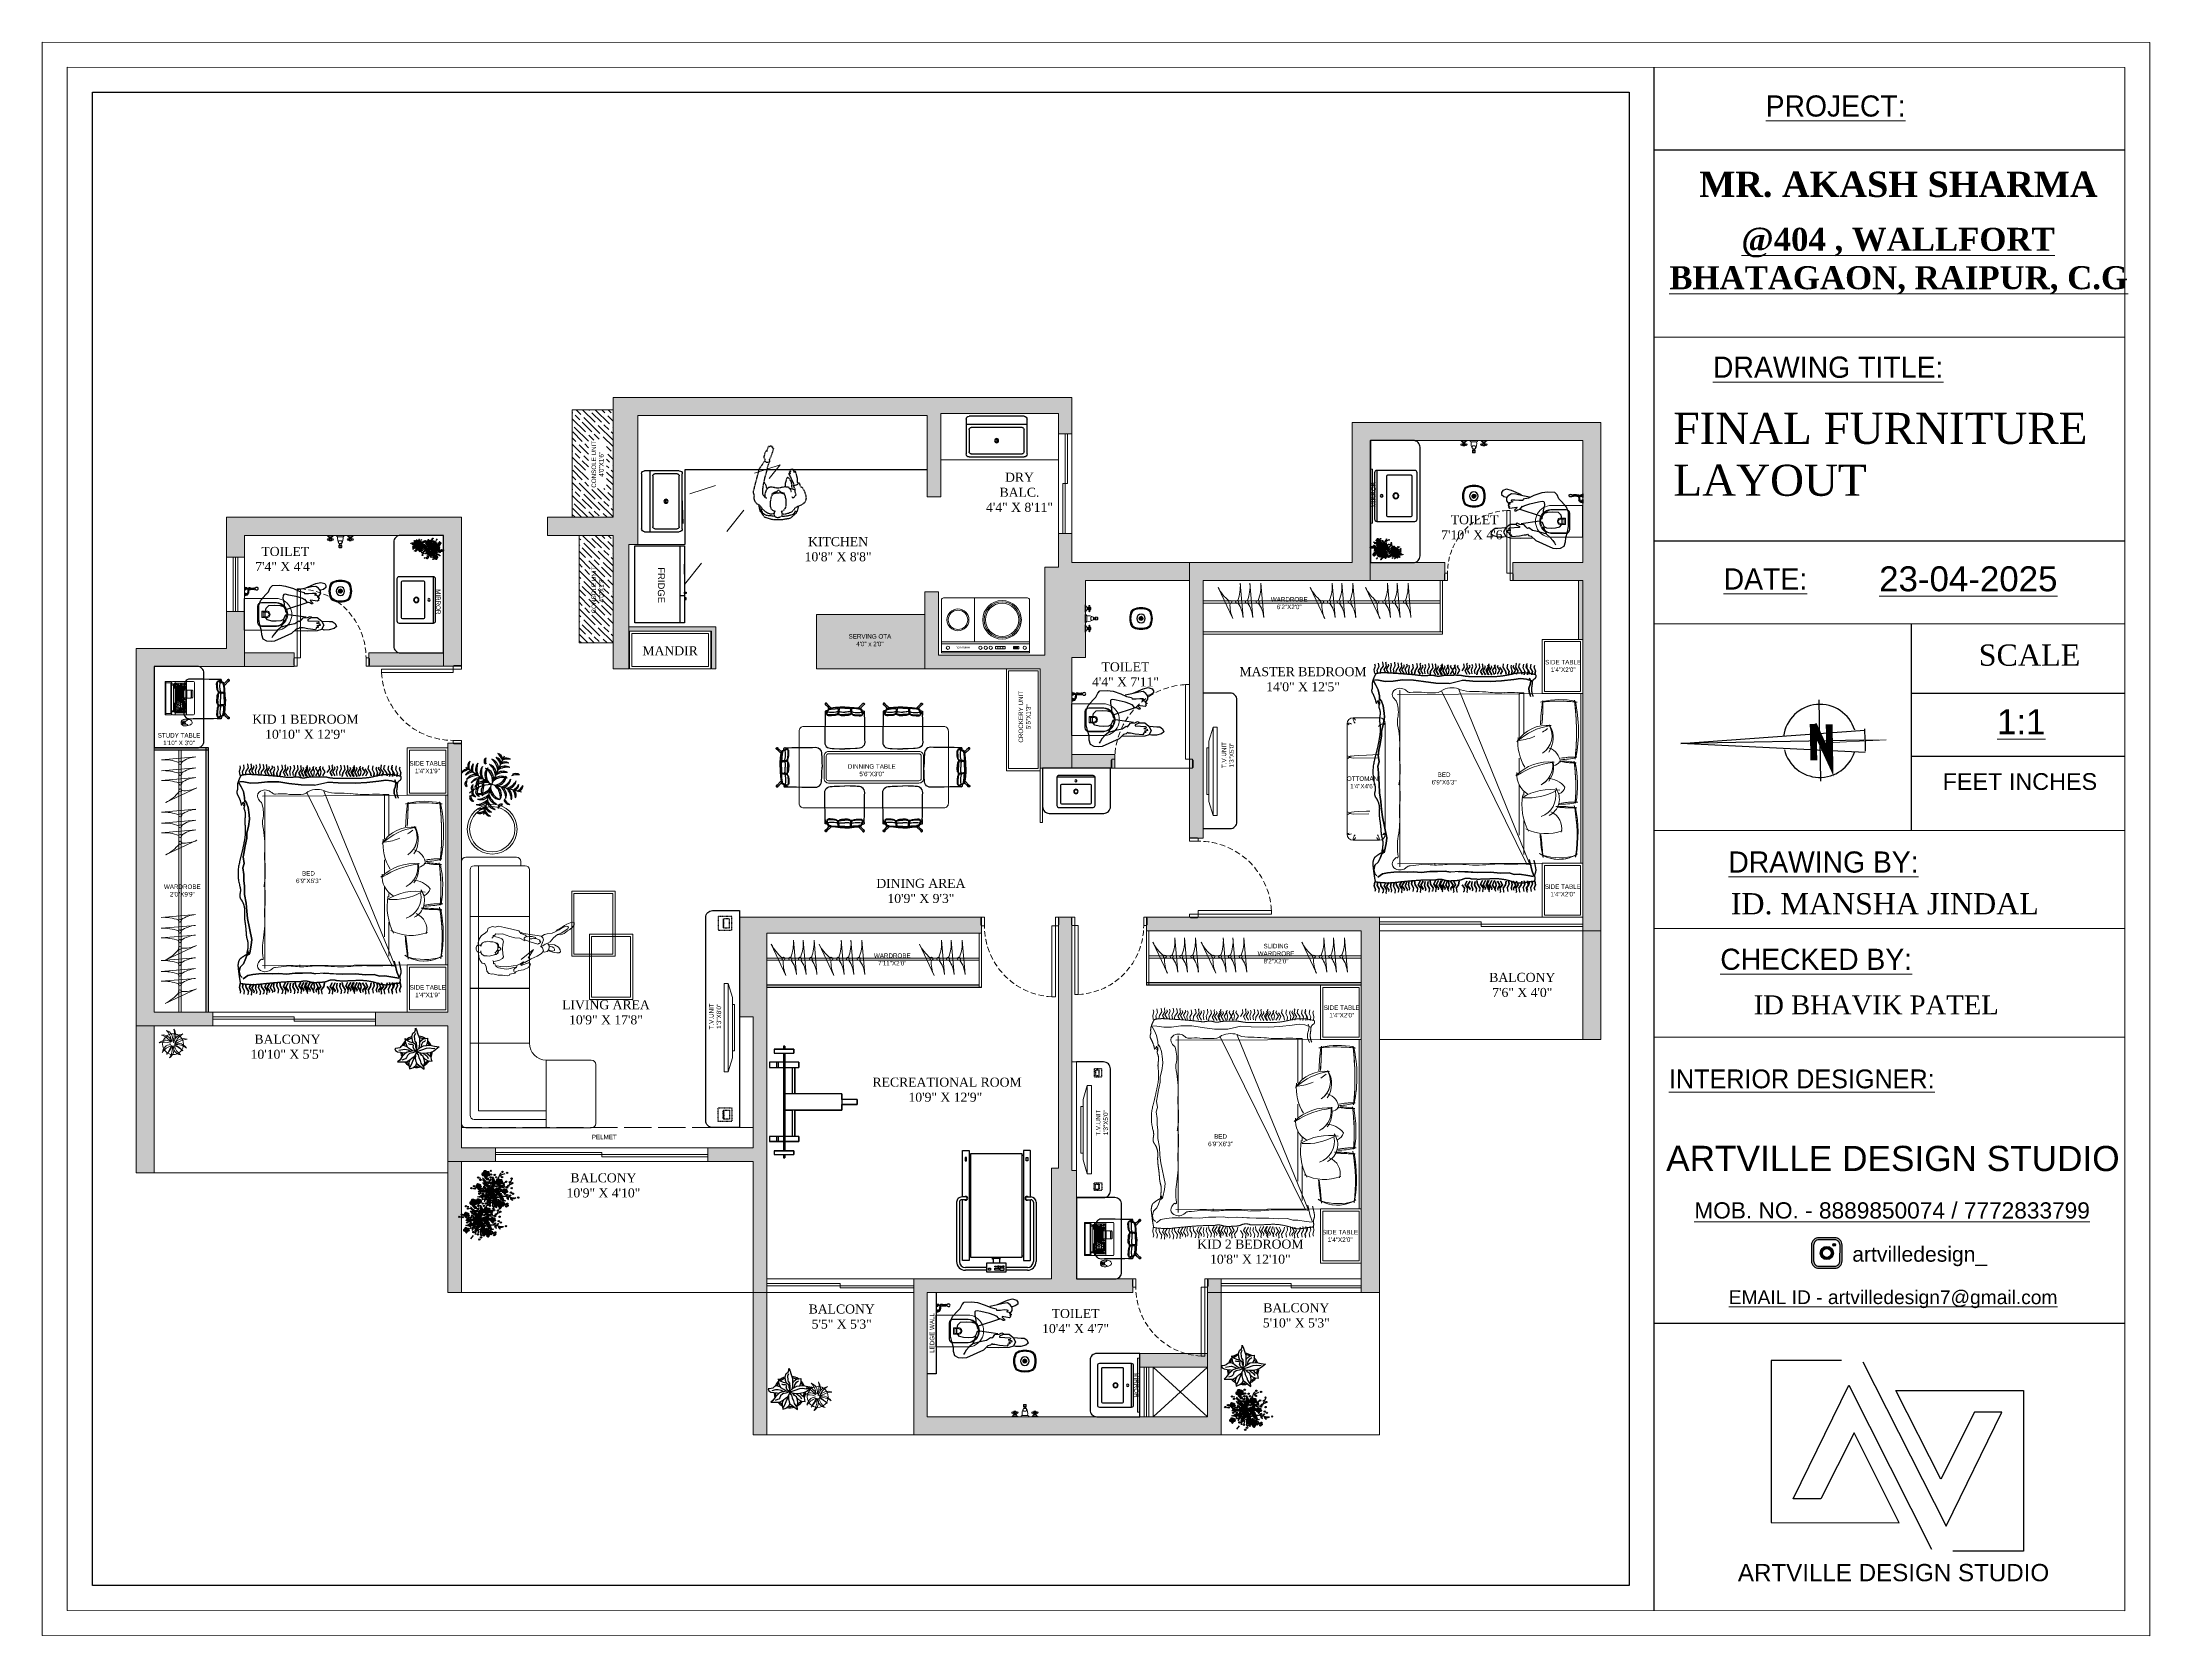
# Model space of a CAD drawing. Header units: inches. Extents: x 2744 to 7136, y -4349 to -2068.
# Drawn here: x 5337 to 6269, y -4349 to -3644 of the extents above; entities that cross this region are included whole.
import ezdxf
from ezdxf.enums import TextEntityAlignment as Align

# ---------------------------------------------------------------- set-up
doc = ezdxf.new("R2010")
doc.units = ezdxf.units.IN
doc.header["$MEASUREMENT"] = 0
for name, pattern in [('1', [0]), ('ACAD_ISO02W100', [15, 12, -3]), ('ACAD_ISO03W100', [30, 12, -18]), ('CENTER2', [1.125, 0.75, -0.125, 0.125, -0.125]), ('DASHED', [1.5, 0.5, -0.25, 0.5, -0.25]), ('HIDDEN4', [0.09375, 0.0625, -0.03125])]:
    doc.linetypes.add(name, pattern=pattern)
for name, color, linetype, lineweight in [('08_furniture', 252, 'Continuous', 13), ('25_landscape plants', 72, 'Continuous', 20), ('2_wall 230', 12, 'Continuous', 30), ('col.', 31, 'Continuous', 0), ('DIM', 40, '1', 0), ('FURNI', 140, 'Continuous', 18), ('furniture', 252, 'Continuous', 13), ('wall', 7, 'Continuous', 30)]:
    doc.layers.add(name, color=color, linetype=linetype, lineweight=lineweight)
for name, color, linetype in [('1_text', 252, 'Continuous'), ('Acad-block.com', 7, 'Continuous'), ('CAY', 94, 'Continuous'), ('faresh', 252, 'Continuous'), ('line_cad-block.com', 250, 'Continuous'), ('OP-ARQ-PUERTA', 3, 'Continuous'), ('OP-PROY 1', 8, 'HIDDEN4'), ('sanit acces', 4, 'Continuous'), ('TREE', 3, 'Continuous')]:
    doc.layers.add(name, color=color, linetype=linetype)
doc.layers.add('HATCH', color=251, linetype='Continuous', lineweight=0, transparency=0.75)
doc.styles.add('36-PT-25', font='arial.ttf', dxfattribs={"height": 3.54331})
doc.styles.add('arial', font='arial.ttf')
doc.styles.add('ATT', font='romans.shx')
doc.styles.add('dim wd small', font='arial.ttf', dxfattribs={"height": 5.5})
doc.styles.add('HEMI', font='stylu.ttf')
doc.styles.add('onus text', font='arial.ttf')
doc.styles.add('regular', font='swissl.ttf')
doc.styles.add('Romand', font='romand.shx', dxfattribs={"bigfont": '@extfont2.shx'})
doc.styles.get("Standard").update_dxf_attribs({"font": 'arial.ttf'})
doc.styles.add('syf', font='sylfaen.ttf')

# ---------------------------------------------------------------- blocks, each defined once
blk = doc.blocks.new('R91')
at = {"color": 9, "linetype": 'ByBlock', "true_color": 0xbbbcbf}
for p, q in [((-527, 783), (-554, 685)), ((-524, 846), (-527, 783)), ((-503, 917), (-524, 846)), ((-441, 953), (-503, 917)), ((-372, 958), (-441, 953)), ((-313, 950), (-372, 958)), ((-340, 863), (-358, 896)), ((-316, 828), (-340, 863)), ((-265, 771), (-316, 828)), ((-34, 825), (-313, 950)), ((-209, 724), (-265, 771)), ((-185, 667), (-209, 724)), ((-200, 715), (-63, 679)), ((41, 754), (-34, 825)), ((222, 789), (26, 783)), ((85, 742), (41, 754)), ((103, 724), (85, 742)), ((124, 733), (103, 724)), ((157, 733), (124, 733)), ((234, 748), (157, 733)), ((388, 780), (222, 789)), ((359, 762), (234, 748)), ((371, 745), (359, 762)), ((368, 730), (371, 745)), ((403, 724), (368, 730)), ((383, 697), (403, 709)), ((418, 694), (383, 697)), ((460, 759), (388, 780)), ((403, 709), (403, 724)), ((433, 691), (418, 694)), ((495, 688), (460, 759)), ((501, 768), (481, 759)), ((582, 765), (501, 768)), ((665, 745), (582, 765)), ((704, 709), (665, 745)), ((680, 659), (704, 709)), ((-572, 596), (-574, 359)), ((-574, 359), (-539, 275)), ((-554, 685), (-572, 596)), ((-468, 549), (-470, 486)), ((-470, 486), (-453, 409)), ((-429, 599), (-468, 549)), ((-453, 409), (-408, 367)), ((-361, 620), (-429, 599)), ((-408, 367), (-313, 359)), ((-286, 623), (-361, 620)), ((-313, 359), (-221, 365)), ((-209, 617), (-286, 623)), ((-221, 365), (-167, 382)), ((-167, 596), (-209, 617)), ((-161, 602), (-185, 667)), ((-149, 552), (-167, 596)), ((-167, 382), (-147, 412)), ((-158, 335), (-158, 385)), ((-135, 522), (-149, 552)), ((-147, 412), (-132, 457)), ((-117, 516), (-135, 522)), ((-135, 468), (-108, 480)), ((-132, 457), (-135, 468)), ((-129, 433), (237, 311)), ((-105, 498), (-117, 516)), ((-108, 480), (-105, 498)), ((-93, 510), (204, 552)), ((-63, 679), (20, 661)), ((20, 661), (82, 617)), ((82, 617), (103, 626)), ((103, 626), (130, 599)), ((130, 599), (157, 569)), ((157, 569), (228, 561)), ((228, 561), (270, 543)), ((231, 614), (406, 623)), ((231, 596), (231, 614)), ((290, 566), (231, 596)), ((270, 543), (290, 552)), ((290, 552), (290, 566)), ((293, 561), (388, 563)), ((374, 656), (430, 667)), ((409, 653), (374, 656)), ((388, 563), (457, 617)), ((406, 623), (412, 638)), ((412, 638), (409, 653)), ((430, 667), (433, 691)), ((457, 617), (495, 688)), ((466, 620), (588, 629)), ((588, 629), (635, 629)), ((635, 629), (680, 659)), ((-539, 275), (-459, 183)), ((-459, 183), (-414, 142)), ((-414, 142), (-384, 73)), ((-384, 73), (-349, 38)), ((-349, 38), (-230, 29)), ((-230, 29), (-132, 44)), ((-176, 243), (-158, 335)), ((-173, 198), (-176, 243)), ((-164, 183), (-173, 198)), ((-138, 177), (-164, 183)), ((-78, 192), (-138, 177)), ((-132, 44), (-4, 85)), ((65, 222), (-78, 192)), ((-4, 85), (88, 127)), ((145, 252), (65, 222)), ((177, 85), (70, 109)), ((88, 127), (174, 148)), ((177, 269), (145, 252)), ((174, 148), (180, 166)), ((183, 261), (177, 269)), ((293, 59), (177, 85)), ((180, 166), (246, 166)), ((222, 308), (183, 261)), ((198, 73), (365, 5)), ((267, 320), (222, 308)), ((246, 166), (308, 160)), ((293, 338), (267, 320)), ((273, 284), (317, 326)), ((276, 275), (273, 284)), ((394, 293), (276, 275)), ((311, 338), (293, 338)), ((365, 50), (293, 59)), ((308, 160), (365, 163)), ((317, 326), (311, 338)), ((344, 189), (403, 207)), ((371, 180), (344, 189)), ((365, 163), (371, 180)), ((409, 79), (365, 50)), ((365, 5), (445, -16)), ((388, 222), (421, 237)), ((406, 216), (388, 222)), ((415, 275), (394, 293)), ((400, 255), (415, 275)), ((421, 252), (400, 255)), ((403, 207), (406, 216)), ((406, 222), (442, 174)), ((442, 124), (409, 79)), ((421, 237), (421, 252)), ((442, 174), (442, 124)), ((490, 100), (442, 112)), ((445, -16), (510, 5)), ((531, 68), (490, 100)), ((510, 5), (531, 35)), ((531, 35), (531, 68))]:
    blk.add_line(p, q, dxfattribs=at)
blk = doc.blocks.new('wall handshower (top)')
at = {"color": 0}
for p, q in [((30, 0), (-30, 0)), ((-30, 0), (-30, -3)), ((30, 0), (30, -3)), ((130, 0), (70, 0)), ((70, 0), (70, -3)), ((130, 0), (130, -3)), ((-27, -4), (27, -4)), ((-22, -10), (0, -10)), ((-14, -10), (-14, -25)), ((-12, -43), (-12, -26)), ((-12, -26), (0, -26)), ((-12, -43), (12, -43)), ((-6, -26), (-6, -10)), ((22, -10), (0, -10)), ((12, -26), (0, -26)), ((6, -26), (6, -10)), ((12, -43), (12, -26)), ((14, -10), (14, -25)), ((73, -4), (127, -4)), ((78, -10), (100, -10)), ((86, -10), (86, -25)), ((88, -43), (88, -26)), ((88, -26), (100, -26)), ((88, -43), (112, -43)), ((88, -101), (88, -95)), ((88, -108), (88, -165)), ((89, -106), (89, -164)), ((89, -107), (89, -165)), ((91, -104), (91, -163)), ((92, -103), (92, -162)), ((94, -26), (94, -10)), ((94, -102), (94, -161)), ((95, -45), (95, -67)), ((96, -101), (96, -160)), ((98, -101), (98, -160)), ((122, -10), (100, -10)), ((112, -26), (100, -26)), ((100, -101), (100, -160)), ((102, -101), (102, -160)), ((104, -101), (104, -160)), ((105, -45), (105, -68)), ((105, -102), (105, -161)), ((106, -26), (106, -10)), ((107, -103), (107, -162)), ((108, -104), (108, -163)), ((110, -106), (110, -164)), ((110, -107), (110, -164)), ((111, -101), (111, -95)), ((111, -108), (111, -165)), ((111, -108), (111, -165)), ((112, -43), (112, -26)), ((114, -10), (114, -25))]:
    blk.add_line(p, q, dxfattribs=at)
for centre, radius, start, end in [((-27, -2), 2.41, 207.9179, 271.9718), ((-15, 2), 13.8, 205.7896, 241.6564), ((-10, -20), 5.86, 230.0793, 254.0924), ((17, -41), 24.5, 184.3011, 218.585), ((22, -36), 32.1, 219.6697, 269.6336), ((22, -38), 15.3, 199.0504, 270.6085), ((10, -20), 5.86, 285.9076, 309.9207), ((15, 2), 13.8, 298.3436, 334.2104), ((-21, -679), 627, 81.0602, 86.0403), ((-119, -1559), 1497, 82.5073, 84.5933), ((27, -2), 2.41, 268.0282, 332.0821), ((73, -2), 2.41, 207.9179, 271.9718), ((85, 2), 13.8, 205.7896, 241.6564), ((71, -104), 44.8, 58.5932, 83.7686), ((73, -100), 26.8, 64.0824, 83.2266), ((120, -215), 42.7, 153.5123, 181.2517), ((100, -217), 22.5, 179.1351, 0.8649), ((72, -182), 17, 302.6481, 343.7121), ((115, -81), 30.7, 168.4004, 207.2273), ((100, -83), 16.7, 30.5106, 149.4894), ((90, -20), 5.86, 230.0793, 254.0924), ((90, -105), 2.8, 137.3065, 222.6935), ((90, -169), 2.8, 137.3065, 222.6935), ((100, -108), 17.6, 49.0147, 130.9853), ((100, -110), 14.6, 37.5398, 142.4602), ((100, -110), 13.8, 33.1371, 146.8629), ((100, -112), 12.9, 26.3551, 153.6449), ((89, -102), 1.5, 143.1441, 216.8559), ((100, -113), 12.6, 23.4368, 156.5632), ((89, -107), 1.5, 143.1441, 216.8559), ((100, -174), 14.6, 37.5398, 142.4602), ((100, -175), 13.8, 33.1371, 146.8629), ((100, -177), 12.9, 26.3551, 153.6449), ((89, -166), 1.5, 143.1441, 216.8559), ((100, -178), 12.6, 23.4368, 156.5632), ((89, -172), 1.5, 143.1441, 216.8559), ((42, -182), 47.1, 354.3747, 11.6429), ((100, -37), 10, 215.7762, 324.2238), ((157, -182), 47.1, 168.3571, 185.6253), ((127, -182), 17, 196.2879, 237.3519), ((84, -81), 30.7, 332.7727, 11.5996), ((110, -102), 1.5, 323.1441, 36.8559), ((109, -105), 2.8, 317.3065, 42.6935), ((110, -107), 1.5, 323.1441, 36.8559), ((110, -166), 1.5, 323.1441, 36.8559), ((109, -169), 2.8, 317.3065, 42.6935), ((110, -172), 1.5, 323.1441, 36.8559), ((110, -20), 5.86, 285.9076, 309.9207), ((79, -215), 42.7, 358.7483, 26.4877), ((115, 2), 13.8, 298.3436, 334.2104), ((127, -2), 2.41, 268.0282, 332.0821)]:
    blk.add_arc(centre, radius, start, end, dxfattribs=at)
blk = doc.blocks.new('WC')
at = {"color": 18, "lineweight": 9, "true_color": 0x000000}
for p, q in [((66302.86, 13876), (66302.86, 13862.11)), ((66316.94, 13876), (66316.94, 13862.11)), ((66304.59, 13861.85), (66304.59, 13868.49)), ((66304.84, 13861.98), (66304.84, 13868.62)), ((66306.33, 13870.23), (66313.46, 13870.23)), ((66306.33, 13870.11), (66313.46, 13870.11)), ((66308.48, 13868.38), (66308.48, 13866.13)), ((66308.85, 13867.76), (66308.48, 13868.38)), ((66311.32, 13868.38), (66308.48, 13868.38)), ((66310.94, 13867.76), (66308.85, 13867.76)), ((66308.85, 13867.76), (66308.98, 13866.01)), ((66310.82, 13866.01), (66310.94, 13867.76)), ((66310.94, 13867.76), (66311.32, 13868.38)), ((66311.32, 13866.13), (66311.32, 13868.38)), ((66314.95, 13868.62), (66314.95, 13861.98)), ((66315.2, 13868.49), (66315.2, 13861.85))]:
    blk.add_line(p, q, dxfattribs=at)
at = {"color": 18, "lineweight": 9, "true_color": 0x000000, "extrusion": (0, 0, -1)}
for centre, major_axis, start_param, end_param in [((66306.33, 13868.49), (-1.23, 1.23), 5.497787, 7.068583), ((66306.33, 13868.62), (-1.05, 1.05), 5.497787, 7.068583), ((66313.46, 13868.49), (1.23, 1.23), -0.785398, 0.785398), ((66313.46, 13868.62), (1.05, 1.05), -0.785398, 0.785398), ((66309.9, 13862.11), (-4.98, 4.98), 2.356194, 5.497787), ((66309.9, 13862.23), (-3.76, 3.76), 2.428728, 5.425253), ((66309.9, 13862.36), (3.58, 3.58), 0.85969, 3.852699)]:
    blk.add_ellipse(centre, major_axis=major_axis, ratio=1, start_param=start_param, end_param=end_param, dxfattribs=at)
at = {"color": 18, "lineweight": 9, "true_color": 0x000000, "extrusion": (2.23124e-30, -2.23124e-30, -1)}
for centre, major_axis in [((66309.9, 13866.13), (1, 1)), ((66309.9, 13866.01), (0.652, 0.652))]:
    blk.add_ellipse(centre, major_axis=major_axis, ratio=1, start_param=0.785398, end_param=3.926991, dxfattribs=at)
at = {"layer": 'wall'}
blk.add_line((66316.94, 13876), (66302.86, 13876), dxfattribs=at)
at = {"layer": 'sanit acces', "color": 250, "lineweight": 9, "xscale": -0.025408890989909, "yscale": 0.025408890989909, "zscale": 0.025408890989909}
blk.add_blockref('wall handshower (top)', (66301.04, 13876), dxfattribs=at)
blk = doc.blocks.new('Faucet - Bathroom front')
at = {"color": 250}
for p, q in [((-5, 0), (-2.25, 0)), ((-4.5087, 0.25), (-2.7408, 0.25)), ((-4, 1.625), (-4.25, 1.625)), ((-4, 1.375), (-4.25, 1.375)), ((-3.1442, 0.75), (-4.0979, 0.75)), ((-3.25, 1.625), (-3, 1.625)), ((-3.25, 1.375), (-3, 1.375)), ((-1.5, 0), (1.5, 0)), ((-1, 0.5), (1, 0.5)), ((-0.5, 4.25), (0.5, 4.25)), ((0.5, 3.75), (-0.5, 3.75)), ((-0.5, 3), (0.5, 3)), ((0.5, 2), (-0.5, 2)), ((-0.25, 3), (-0.25, 3.5)), ((0.25, 3.5), (0.25, 3)), ((2.25, 0), (5, 0)), ((2.7413, 0.25), (4.5092, 0.25)), ((3.25, 1.625), (3, 1.625)), ((3.25, 1.375), (3, 1.375)), ((4.1058, 0.75), (3.1521, 0.75)), ((4, 1.625), (4.25, 1.625)), ((4, 1.375), (4.25, 1.375))]:
    blk.add_line(p, q, dxfattribs=at)
for points in [[(-4, 1), (-4, 2), (-3.25, 2), (-3.25, 1)], [(3.25, 1), (3.25, 2), (4, 2), (4, 1)]]:
    blk.add_lwpolyline(points, close=True, dxfattribs=at)
for points in [[(-0.5, 3.75), (-0.5, 4.25)], [(-0.25, 4.5), (0.25, 4.5)], [(0.25, 3.5), (-0.25, 3.5)], [(0.5, 4.25), (0.5, 3.75)]]:
    blk.add_lwpolyline(points, dxfattribs=at)
for centre in [(-4.5, 1.5), (-3.625, 1.5), (-2.75, 1.5), (2.75, 1.5), (3.625, 1.5), (4.5, 1.5)]:
    blk.add_circle(centre, 0.2795, dxfattribs=at)
for centre, radius, start, end in [((-5.375, 1.375), 1.4252, 285.2551, 344.7449), ((-1.875, 1.375), 1.4252, 195.2551, 254.7449), ((-0.7962, -0.2038), 0.7327, 106.1502, 163.8498), ((3, 1), 4.0311, 150.2551, 187.125), ((0.6413, 2.5), 1.246, 156.3417, 203.6583), ((-0.2575, 4.2575), 0.2426, 88.22243, 181.7776), ((-0.2575, 3.7425), 0.2426, 178.2224, 271.7776), ((0.2575, 4.2575), 0.2426, 358.2224, 91.77757), ((0.2575, 3.7425), 0.2426, 268.2224, 1.777565), ((-3, 1), 4.0311, 352.875, 29.74488), ((-0.6413, 2.5), 1.246, 336.3417, 23.65835), ((0.7962, -0.2038), 0.7327, 16.1502, 73.84979), ((1.875, 1.375), 1.4252, 285.2551, 344.7449), ((5.375, 1.375), 1.4252, 195.2551, 254.7449)]:
    blk.add_arc(centre, radius, start, end, dxfattribs=at)
blk = doc.blocks.new('20')
at = {"linetype": 'CENTER2'}
for p, q in [((20337, 17142), (20297, 17142)), ((20317, 17162), (20317, 17122))]:
    blk.add_line(p, q, dxfattribs=at)
at = {"linetype": 'Continuous'}
for p, q in [((20307, 17155), (20303, 17153)), ((20305, 17146), (20305, 17147)), ((20305, 17146), (20305, 17137)), ((20305, 17136), (20305, 17137)), ((20307, 17155), (20314, 17158)), ((20318, 17160), (20314, 17158)), ((20315, 17124), (20320, 17126)), ((20320, 17126), (20326, 17128)), ((20326, 17128), (20330, 17130)), ((20329, 17147), (20329, 17146)), ((20329, 17137), (20329, 17146)), ((20329, 17137), (20329, 17136))]:
    blk.add_line(p, q, dxfattribs=at)
for radius in [43.2, 18.5, 10.6, 9.32]:
    blk.add_circle((20317, 17142), radius, dxfattribs=at)
for centre, radius, start, end in [((20251, 17207), 30.4, 108.64, 161.3731), ((20252, 17206), 29.5, 107.9494, 162.0514), ((20256, 17203), 27.4, 107.1836, 162.814), ((20317, 17069), 184, 65.7429, 114.2555), ((20317, 17070), 179, 65.9155, 114.0846), ((20317, 17074), 170, 66.0504, 113.9499), ((20377, 17203), 27.4, 17.1884, 72.8085), ((20381, 17206), 29.5, 17.9496, 72.0505), ((20382, 17207), 30.3, 18.5617, 71.4379), ((20389, 17142), 184, 155.7431, 204.2554), ((20388, 17142), 179, 155.9156, 204.0844), ((20385, 17142), 170, 156.0462, 203.9541), ((20251, 17076), 30.4, 198.6493, 251.3514), ((20253, 17078), 30.1, 198.4913, 251.509), ((20256, 17081), 27.4, 197.1892, 252.8119), ((20317, 17215), 184, 245.7453, 294.2564), ((20317, 17213), 179, 245.9156, 294.0845), ((20317, 17210), 170, 246.0502, 293.9498), ((20317, 17142), 18, 136.0565, 268.6411), ((20317, 17142), 18, 136.0565, 268.9435), ((20317, 17142), 16.4, 124.5731, 280.4269), ((20309, 17149), 7.29, 134.2179, 143.1195), ((20317, 17142), 18, 88.9435, 136.0565), ((20317, 17142), 13.3, 25.5438, 154.4562), ((20317, 17142), 13.3, 205.5438, 334.4562), ((20317, 17142), 16.4, 304.5731, 100.4269), ((20316, 17130), 6.74, 261.5141, 271.147), ((20317, 17142), 18, 268.9435, 316.0565), ((20317, 17142), 18, 316.0565, 88.9435), ((20317, 17153), 6.74, 81.5149, 91.1477), ((20324, 17134), 7.29, 314.2179, 323.1195), ((20377, 17081), 27.4, 287.1823, 342.8172), ((20381, 17078), 29.4, 287.8792, 342.1204), ((20382, 17076), 30.3, 288.5612, 341.4243), ((20248, 17142), 170, 336.0461, 23.954), ((20245, 17142), 179, 335.9155, 24.0845), ((20244, 17142), 184, 335.7447, 24.2565)]:
    blk.add_arc(centre, radius, start, end, dxfattribs=at)
blk = doc.blocks.new('wb18.')
at = {"color": 252}
blk.add_line((-10.85, -1), (10.85, -1), dxfattribs=at)
for points in [[(-9.85, 0), (9.85, 0, -0.41421356), (10.85, -1), (10.85, -17.11, -0.41421356), (9.85, -18.11), (-9.85, -18.11, -0.41421356), (-10.85, -17.11), (-10.85, -1, -0.41421356)], [(-8.295, -5.055), (8.295, -5.055, -0.41421356), (8.795, -5.555), (8.795, -15.555, -0.41421356), (8.295, -16.055), (-8.295, -16.055, -0.41421356), (-8.795, -15.555), (-8.795, -5.555, -0.41421356)]]:
    blk.add_lwpolyline(points, format="xyb", close=True, dxfattribs=at)
for centre, radius in [((0, -9.055), 1.25), ((0, -9.055), 1), ((0, -3.0275), 0.5862)]:
    blk.add_circle(centre, radius, dxfattribs=at)
blk = doc.blocks.new('06')
at = {"layer": 'TREE', "color": 30, "true_color": 0xef731a}
for p, q in [((399.08, 40.544), (399.073, 40.535)), ((399.073, 40.535), (399.073, 40.527)), ((399.073, 40.527), (399.078, 40.518)), ((399.08, 40.538), (399.077, 40.532)), ((399.077, 40.532), (399.077, 40.524)), ((399.077, 40.524), (399.081, 40.517)), ((399.079, 40.528), (399.084, 40.538)), ((399.086, 40.517), (399.079, 40.528)), ((399.093, 40.553), (399.08, 40.544)), ((399.086, 40.543), (399.08, 40.538)), ((399.084, 40.538), (399.085, 40.541)), ((399.085, 40.541), (399.094, 40.552)), ((399.094, 40.552), (399.086, 40.543)), ((399.086, 40.538), (399.088, 40.545)), ((399.089, 40.533), (399.086, 40.538)), ((399.088, 40.545), (399.094, 40.544)), ((399.095, 40.531), (399.089, 40.533)), ((399.094, 40.542), (399.09, 40.539)), ((399.09, 40.539), (399.091, 40.536)), ((399.091, 40.536), (399.094, 40.533)), ((399.091, 40.525), (399.098, 40.534)), ((399.098, 40.511), (399.091, 40.525)), ((399.094, 40.544), (399.098, 40.544)), ((399.099, 40.543), (399.094, 40.542)), ((399.094, 40.533), (399.095, 40.531)), ((399.098, 40.531), (399.094, 40.529)), ((399.094, 40.529), (399.095, 40.525)), ((399.095, 40.525), (399.098, 40.518)), ((399.098, 40.544), (399.101, 40.542)), ((399.101, 40.542), (399.098, 40.531)), ((399.098, 40.534), (399.1, 40.539)), ((399.113, 40.567), (399.099, 40.562)), ((399.103, 40.567), (399.099, 40.564)), ((399.099, 40.564), (399.099, 40.56)), ((399.099, 40.562), (399.101, 40.556)), ((399.099, 40.56), (399.099, 40.551)), ((399.101, 40.556), (399.099, 40.543)), ((399.099, 40.551), (399.1, 40.547)), ((399.1, 40.559), (399.102, 40.563)), ((399.1, 40.547), (399.1, 40.559)), ((399.1, 40.539), (399.101, 40.552)), ((399.101, 40.552), (399.105, 40.564)), ((399.102, 40.57), (399.107, 40.585)), ((399.103, 40.577), (399.102, 40.57)), ((399.102, 40.563), (399.107, 40.566)), ((399.114, 40.584), (399.103, 40.577)), ((399.109, 40.569), (399.103, 40.567)), ((399.105, 40.564), (399.11, 40.566)), ((399.105, 40.53), (399.106, 40.537)), ((399.109, 40.521), (399.105, 40.53)), ((399.106, 40.537), (399.107, 40.528)), ((399.107, 40.585), (399.11, 40.586)), ((399.107, 40.566), (399.113, 40.567)), ((399.109, 40.542), (399.107, 40.537)), ((399.107, 40.537), (399.108, 40.53)), ((399.107, 40.528), (399.113, 40.522)), ((399.117, 40.586), (399.108, 40.584)), ((399.108, 40.53), (399.115, 40.523)), ((399.116, 40.569), (399.109, 40.569)), ((399.121, 40.544), (399.109, 40.542)), ((399.11, 40.586), (399.115, 40.589)), ((399.11, 40.566), (399.114, 40.567)), ((399.121, 40.586), (399.114, 40.584)), ((399.114, 40.567), (399.12, 40.567)), ((399.115, 40.589), (399.124, 40.589)), ((399.12, 40.567), (399.116, 40.569)), ((399.126, 40.586), (399.117, 40.586)), ((399.117, 40.552), (399.127, 40.566)), ((399.118, 40.538), (399.119, 40.543)), ((399.121, 40.535), (399.118, 40.538)), ((399.119, 40.543), (399.12, 40.544)), ((399.12, 40.54), (399.121, 40.547)), ((399.12, 40.544), (399.123, 40.539)), ((399.123, 40.535), (399.12, 40.54)), ((399.14, 40.58), (399.121, 40.586)), ((399.123, 40.569), (399.121, 40.566)), ((399.121, 40.566), (399.126, 40.565)), ((399.123, 40.552), (399.121, 40.544)), ((399.121, 40.547), (399.123, 40.546)), ((399.124, 40.533), (399.121, 40.535)), ((399.122, 40.571), (399.125, 40.575)), ((399.128, 40.572), (399.122, 40.571)), ((399.125, 40.548), (399.122, 40.544)), ((399.122, 40.544), (399.124, 40.541)), ((399.125, 40.574), (399.123, 40.572)), ((399.123, 40.572), (399.123, 40.569)), ((399.139, 40.549), (399.123, 40.552)), ((399.133, 40.552), (399.123, 40.55)), ((399.123, 40.55), (399.124, 40.549)), ((399.123, 40.546), (399.124, 40.549)), ((399.123, 40.539), (399.123, 40.535)), ((399.124, 40.589), (399.131, 40.588)), ((399.124, 40.549), (399.125, 40.553)), ((399.124, 40.549), (399.126, 40.549)), ((399.124, 40.541), (399.125, 40.537)), ((399.132, 40.531), (399.124, 40.533)), ((399.125, 40.575), (399.129, 40.576)), ((399.129, 40.574), (399.125, 40.574)), ((399.125, 40.553), (399.128, 40.554)), ((399.129, 40.549), (399.125, 40.548)), ((399.125, 40.537), (399.125, 40.534)), ((399.125, 40.534), (399.129, 40.532)), ((399.131, 40.585), (399.126, 40.586)), ((399.126, 40.565), (399.13, 40.564)), ((399.126, 40.549), (399.133, 40.553)), ((399.127, 40.566), (399.143, 40.568)), ((399.131, 40.574), (399.128, 40.572)), ((399.128, 40.554), (399.134, 40.555)), ((399.129, 40.576), (399.132, 40.575)), ((399.133, 40.573), (399.129, 40.574)), ((399.143, 40.548), (399.129, 40.549)), ((399.129, 40.532), (399.131, 40.532)), ((399.13, 40.564), (399.138, 40.562)), ((399.131, 40.588), (399.14, 40.583)), ((399.143, 40.576), (399.131, 40.585)), ((399.14, 40.572), (399.131, 40.574)), ((399.131, 40.532), (399.137, 40.528)), ((399.132, 40.575), (399.136, 40.574)), ((399.142, 40.533), (399.132, 40.531)), ((399.132, 40.532), (399.134, 40.53)), ((399.136, 40.532), (399.132, 40.532)), ((399.141, 40.572), (399.133, 40.573)), ((399.133, 40.553), (399.139, 40.549)), ((399.14, 40.551), (399.133, 40.552)), ((399.134, 40.555), (399.139, 40.554)), ((399.134, 40.53), (399.138, 40.53)), ((399.136, 40.574), (399.141, 40.572)), ((399.138, 40.533), (399.136, 40.532)), ((399.137, 40.528), (399.141, 40.528)), ((399.138, 40.562), (399.144, 40.559)), ((399.144, 40.535), (399.138, 40.533)), ((399.138, 40.53), (399.142, 40.533)), ((399.139, 40.554), (399.143, 40.55)), ((399.14, 40.583), (399.143, 40.576)), ((399.144, 40.575), (399.14, 40.58)), ((399.144, 40.568), (399.14, 40.572)), ((399.148, 40.546), (399.14, 40.551)), ((399.141, 40.528), (399.144, 40.535)), ((399.142, 40.568), (399.148, 40.567)), ((399.146, 40.566), (399.142, 40.568)), ((399.143, 40.568), (399.154, 40.563)), ((399.143, 40.55), (399.148, 40.546)), ((399.148, 40.545), (399.143, 40.548)), ((399.154, 40.564), (399.144, 40.568)), ((399.144, 40.559), (399.148, 40.555)), ((399.155, 40.564), (399.146, 40.566)), ((399.146, 40.521), (399.148, 40.526)), ((399.148, 40.567), (399.154, 40.566)), ((399.148, 40.555), (399.151, 40.549)), ((399.149, 40.539), (399.148, 40.545)), ((399.148, 40.53), (399.15, 40.528)), ((399.148, 40.526), (399.148, 40.53)), ((399.15, 40.528), (399.148, 40.525)), ((399.148, 40.525), (399.15, 40.52)), ((399.149, 40.575), (399.165, 40.577)), ((399.149, 40.574), (399.161, 40.572)), ((399.163, 40.572), (399.149, 40.574)), ((399.149, 40.532), (399.149, 40.539)), ((399.151, 40.525), (399.149, 40.532)), ((399.151, 40.549), (399.15, 40.544)), ((399.15, 40.544), (399.15, 40.532)), ((399.15, 40.532), (399.154, 40.525)), ((399.15, 40.52), (399.151, 40.525)), ((399.154, 40.525), (399.152, 40.52)), ((399.154, 40.566), (399.16, 40.565)), ((399.162, 40.559), (399.154, 40.564)), ((399.154, 40.563), (399.16, 40.555)), ((399.155, 40.726), (399.19, 40.719)), ((399.156, 40.564), (399.155, 40.564)), ((399.16, 40.562), (399.156, 40.564)), ((399.16, 40.565), (399.162, 40.56)), ((399.162, 40.555), (399.16, 40.562)), ((399.16, 40.555), (399.162, 40.549)), ((399.161, 40.572), (399.169, 40.573)), ((399.162, 40.56), (399.163, 40.556)), ((399.164, 40.552), (399.162, 40.559)), ((399.165, 40.549), (399.162, 40.555)), ((399.162, 40.549), (399.164, 40.542)), ((399.166, 40.57), (399.163, 40.572)), ((399.163, 40.556), (399.166, 40.552)), ((399.163, 40.544), (399.164, 40.552)), ((399.163, 40.543), (399.165, 40.549)), ((399.166, 40.548), (399.163, 40.544)), ((399.167, 40.54), (399.163, 40.543)), ((399.163, 40.542), (399.17, 40.537)), ((399.166, 40.54), (399.163, 40.542)), ((399.164, 40.542), (399.171, 40.538)), ((399.165, 40.577), (399.176, 40.576)), ((399.176, 40.566), (399.166, 40.57)), ((399.166, 40.552), (399.166, 40.551)), ((399.166, 40.551), (399.166, 40.548)), ((399.169, 40.535), (399.166, 40.54)), ((399.175, 40.528), (399.167, 40.54)), ((399.168, 40.539), (399.172, 40.537)), ((399.169, 40.538), (399.168, 40.539)), ((399.169, 40.573), (399.174, 40.571)), ((399.169, 40.538), (399.171, 40.537)), ((399.175, 40.537), (399.169, 40.538)), ((399.17, 40.528), (399.169, 40.538)), ((399.17, 40.527), (399.169, 40.535)), ((399.169, 40.519), (399.17, 40.527)), ((399.17, 40.537), (399.171, 40.533)), ((399.17, 40.523), (399.17, 40.528)), ((399.171, 40.538), (399.173, 40.529)), ((399.171, 40.537), (399.175, 40.533)), ((399.171, 40.533), (399.172, 40.526)), ((399.172, 40.526), (399.171, 40.519)), ((399.172, 40.537), (399.173, 40.533)), ((399.173, 40.529), (399.172, 40.511)), ((399.173, 40.533), (399.174, 40.529)), ((399.173, 40.522), (399.177, 40.526)), ((399.175, 40.525), (399.173, 40.522)), ((399.174, 40.571), (399.18, 40.565)), ((399.174, 40.529), (399.175, 40.525)), ((399.178, 40.532), (399.175, 40.537)), ((399.175, 40.533), (399.175, 40.529)), ((399.175, 40.529), (399.175, 40.528)), ((399.176, 40.576), (399.181, 40.57)), ((399.179, 40.554), (399.176, 40.566)), ((399.177, 40.526), (399.178, 40.532)), ((399.179, 40.545), (399.179, 40.554)), ((399.182, 40.551), (399.179, 40.545)), ((399.179, 40.548), (399.186, 40.538)), ((399.187, 40.536), (399.179, 40.548)), ((399.18, 40.565), (399.182, 40.557)), ((399.18, 40.549), (399.192, 40.538)), ((399.181, 40.57), (399.184, 40.56)), ((399.184, 40.56), (399.182, 40.551)), ((399.186, 40.538), (399.192, 40.533)), ((399.188, 40.533), (399.187, 40.536)), ((399.192, 40.523), (399.188, 40.533)), ((399.192, 40.538), (399.199, 40.529)), ((399.192, 40.533), (399.194, 40.527)), ((399.194, 40.527), (399.193, 40.518)), ((399.199, 40.529), (399.198, 40.521)), ((399.222, 40.821), (399.211, 40.809)), ((399.211, 40.809), (399.211, 40.798)), ((399.211, 40.798), (399.219, 40.785)), ((399.218, 40.805), (399.217, 40.793)), ((399.217, 40.793), (399.223, 40.783)), ((399.222, 40.813), (399.218, 40.805)), ((399.219, 40.785), (399.229, 40.778)), ((399.221, 40.799), (399.227, 40.813)), ((399.23, 40.783), (399.221, 40.799)), ((399.24, 40.835), (399.222, 40.821)), ((399.23, 40.82), (399.222, 40.813)), ((399.227, 40.813), (399.229, 40.817)), ((399.229, 40.817), (399.241, 40.833)), ((399.229, 40.778), (399.238, 40.774)), ((399.241, 40.833), (399.23, 40.82)), ((399.23, 40.813), (399.233, 40.823)), ((399.234, 40.807), (399.23, 40.813)), ((399.238, 40.774), (399.23, 40.783)), ((399.233, 40.823), (399.241, 40.822)), ((399.243, 40.804), (399.234, 40.807)), ((399.242, 40.819), (399.235, 40.815)), ((399.235, 40.815), (399.237, 40.81)), ((399.237, 40.81), (399.241, 40.806)), ((399.237, 40.794), (399.247, 40.808)), ((399.247, 40.774), (399.237, 40.794)), ((399.241, 40.822), (399.247, 40.821)), ((399.241, 40.806), (399.243, 40.804)), ((399.249, 40.821), (399.242, 40.819)), ((399.246, 40.804), (399.242, 40.801)), ((399.242, 40.801), (399.242, 40.794)), ((399.242, 40.794), (399.246, 40.785)), ((399.251, 40.819), (399.246, 40.804)), ((399.246, 40.785), (399.248, 40.778)), ((399.247, 40.821), (399.251, 40.819)), ((399.247, 40.808), (399.249, 40.815)), ((399.255, 40.763), (399.247, 40.774)), ((399.255, 40.855), (399.248, 40.851)), ((399.248, 40.851), (399.248, 40.845)), ((399.248, 40.845), (399.248, 40.832)), ((399.248, 40.832), (399.249, 40.826)), ((399.248, 40.778), (399.252, 40.774)), ((399.269, 40.855), (399.249, 40.848)), ((399.249, 40.843), (399.253, 40.849)), ((399.249, 40.848), (399.251, 40.84)), ((399.249, 40.826), (399.249, 40.843)), ((399.251, 40.84), (399.249, 40.821)), ((399.249, 40.815), (399.251, 40.833)), ((399.251, 40.833), (399.257, 40.851)), ((399.252, 40.859), (399.26, 40.881)), ((399.254, 40.868), (399.252, 40.859)), ((399.252, 40.774), (399.257, 40.765)), ((399.253, 40.849), (399.26, 40.854)), ((399.27, 40.879), (399.254, 40.868)), ((399.263, 40.857), (399.255, 40.855)), ((399.282, 40.765), (399.255, 40.763)), ((399.257, 40.851), (399.265, 40.853)), ((399.257, 40.765), (399.263, 40.762)), ((399.258, 40.812), (399.26, 40.799)), ((399.258, 40.802), (399.258, 40.812)), ((399.263, 40.789), (399.258, 40.802)), ((399.26, 40.881), (399.264, 40.882)), ((399.26, 40.854), (399.269, 40.855)), ((399.263, 40.819), (399.26, 40.812)), ((399.26, 40.812), (399.261, 40.802)), ((399.26, 40.799), (399.269, 40.79)), ((399.274, 40.882), (399.261, 40.878)), ((399.261, 40.802), (399.271, 40.791)), ((399.273, 40.857), (399.263, 40.857)), ((399.28, 40.822), (399.263, 40.819)), ((399.28, 40.783), (399.263, 40.789)), ((399.263, 40.762), (399.271, 40.761)), ((399.264, 40.882), (399.271, 40.886)), ((399.264, 40.762), (399.274, 40.757)), ((399.277, 40.762), (399.264, 40.762)), ((399.265, 40.853), (399.27, 40.854)), ((399.267, 40.748), (399.28, 40.73)), ((399.269, 40.79), (399.277, 40.786)), ((399.269, 40.749), (399.282, 40.738)), ((399.285, 40.736), (399.269, 40.749)), ((399.28, 40.881), (399.27, 40.879)), ((399.27, 40.854), (399.278, 40.855)), ((399.271, 40.886), (399.283, 40.886)), ((399.271, 40.791), (399.282, 40.788)), ((399.271, 40.761), (399.281, 40.76)), ((399.278, 40.855), (399.273, 40.857)), ((399.288, 40.882), (399.274, 40.882)), ((399.274, 40.833), (399.288, 40.853)), ((399.274, 40.757), (399.28, 40.757)), ((399.275, 40.813), (399.277, 40.82)), ((399.28, 40.809), (399.275, 40.813)), ((399.277, 40.82), (399.278, 40.822)), ((399.277, 40.786), (399.292, 40.784)), ((399.293, 40.763), (399.277, 40.762)), ((399.278, 40.822), (399.282, 40.815)), ((399.282, 40.858), (399.279, 40.854)), ((399.279, 40.854), (399.287, 40.852)), ((399.279, 40.816), (399.28, 40.826)), ((399.282, 40.809), (399.279, 40.816)), ((399.307, 40.874), (399.28, 40.881)), ((399.283, 40.833), (399.28, 40.822)), ((399.28, 40.826), (399.282, 40.824)), ((399.284, 40.806), (399.28, 40.809)), ((399.288, 40.781), (399.28, 40.783)), ((399.28, 40.757), (399.286, 40.757)), ((399.28, 40.73), (399.292, 40.719)), ((399.281, 40.86), (399.285, 40.866)), ((399.29, 40.862), (399.281, 40.86)), ((399.285, 40.827), (399.281, 40.822)), ((399.281, 40.822), (399.283, 40.818)), ((399.281, 40.76), (399.3, 40.76)), ((399.283, 40.862), (399.282, 40.858)), ((399.297, 40.833), (399.282, 40.83)), ((399.282, 40.83), (399.284, 40.829)), ((399.282, 40.824), (399.283, 40.828)), ((399.282, 40.815), (399.282, 40.809)), ((399.282, 40.788), (399.291, 40.787)), ((399.317, 40.769), (399.282, 40.765)), ((399.282, 40.738), (399.288, 40.729)), ((399.283, 40.886), (399.294, 40.885)), ((399.286, 40.864), (399.283, 40.862)), ((399.283, 40.828), (399.286, 40.834)), ((399.306, 40.829), (399.283, 40.833)), ((399.283, 40.818), (399.286, 40.811)), ((399.284, 40.829), (399.288, 40.829)), ((399.295, 40.804), (399.284, 40.806)), ((399.285, 40.866), (399.291, 40.868)), ((399.292, 40.829), (399.285, 40.827)), ((399.289, 40.735), (399.285, 40.736)), ((399.292, 40.865), (399.286, 40.864)), ((399.286, 40.834), (399.29, 40.835)), ((399.286, 40.811), (399.286, 40.807)), ((399.286, 40.807), (399.291, 40.805)), ((399.286, 40.757), (399.295, 40.757)), ((399.287, 40.852), (399.293, 40.85)), ((399.295, 40.881), (399.288, 40.882)), ((399.288, 40.853), (399.311, 40.856)), ((399.288, 40.829), (399.297, 40.834)), ((399.297, 40.785), (399.288, 40.781)), ((399.288, 40.729), (399.296, 40.725)), ((399.302, 40.728), (399.289, 40.735)), ((399.295, 40.864), (399.29, 40.862)), ((399.29, 40.835), (399.298, 40.837)), ((399.302, 40.788), (399.29, 40.782)), ((399.291, 40.868), (399.295, 40.866)), ((399.291, 40.805), (399.295, 40.804)), ((399.291, 40.787), (399.297, 40.785)), ((399.297, 40.864), (399.292, 40.865)), ((399.311, 40.828), (399.292, 40.829)), ((399.292, 40.784), (399.296, 40.785)), ((399.292, 40.719), (399.304, 40.719)), ((399.293, 40.85), (399.304, 40.848)), ((399.3, 40.764), (399.293, 40.763)), ((399.294, 40.885), (399.307, 40.877)), ((399.311, 40.868), (399.295, 40.881)), ((399.295, 40.866), (399.302, 40.864)), ((399.307, 40.861), (399.295, 40.864)), ((399.31, 40.806), (399.295, 40.804)), ((399.295, 40.804), (399.299, 40.802)), ((399.302, 40.804), (399.295, 40.804)), ((399.295, 40.804), (399.302, 40.799)), ((399.295, 40.757), (399.302, 40.758)), ((399.296, 40.785), (399.302, 40.788)), ((399.296, 40.725), (399.308, 40.725)), ((399.308, 40.861), (399.297, 40.864)), ((399.297, 40.834), (399.306, 40.829)), ((399.307, 40.832), (399.297, 40.833)), ((399.298, 40.837), (399.306, 40.835)), ((399.299, 40.802), (399.304, 40.802)), ((399.309, 40.766), (399.3, 40.764)), ((399.3, 40.76), (399.31, 40.764)), ((399.302, 40.864), (399.308, 40.861)), ((399.304, 40.806), (399.302, 40.804)), ((399.302, 40.799), (399.308, 40.799)), ((399.302, 40.758), (399.31, 40.761)), ((399.318, 40.737), (399.302, 40.728)), ((399.304, 40.848), (399.312, 40.844)), ((399.312, 40.81), (399.304, 40.806)), ((399.304, 40.802), (399.31, 40.806)), ((399.304, 40.719), (399.317, 40.726)), ((399.306, 40.835), (399.311, 40.83)), ((399.307, 40.877), (399.311, 40.868)), ((399.312, 40.867), (399.307, 40.874)), ((399.312, 40.856), (399.307, 40.861)), ((399.319, 40.825), (399.307, 40.832)), ((399.307, 40.785), (399.315, 40.788)), ((399.308, 40.784), (399.307, 40.785)), ((399.308, 40.799), (399.312, 40.81)), ((399.316, 40.785), (399.308, 40.784)), ((399.308, 40.725), (399.319, 40.73)), ((399.319, 40.766), (399.309, 40.766)), ((399.31, 40.856), (399.318, 40.855)), ((399.316, 40.853), (399.31, 40.856)), ((399.31, 40.764), (399.316, 40.764)), ((399.31, 40.761), (399.314, 40.763)), ((399.311, 40.856), (399.327, 40.849)), ((399.311, 40.83), (399.319, 40.825)), ((399.319, 40.824), (399.311, 40.828)), ((399.328, 40.85), (399.312, 40.856)), ((399.312, 40.844), (399.319, 40.837)), ((399.314, 40.763), (399.323, 40.761)), ((399.315, 40.788), (399.318, 40.796)), ((399.328, 40.851), (399.316, 40.853)), ((399.325, 40.788), (399.316, 40.785)), ((399.316, 40.764), (399.332, 40.761)), ((399.316, 40.761), (399.325, 40.761)), ((399.321, 40.758), (399.316, 40.761)), ((399.335, 40.765), (399.317, 40.769)), ((399.317, 40.726), (399.324, 40.736)), ((399.318, 40.855), (399.327, 40.853)), ((399.318, 40.802), (399.322, 40.8)), ((399.318, 40.796), (399.318, 40.802)), ((399.328, 40.745), (399.318, 40.737)), ((399.319, 40.837), (399.323, 40.829)), ((399.32, 40.815), (399.319, 40.824)), ((399.322, 40.8), (399.319, 40.795)), ((399.319, 40.795), (399.321, 40.787)), ((399.335, 40.764), (399.319, 40.766)), ((399.32, 40.866), (399.342, 40.869)), ((399.32, 40.864), (399.337, 40.862)), ((399.34, 40.861), (399.32, 40.864)), ((399.32, 40.804), (399.32, 40.815)), ((399.323, 40.795), (399.32, 40.804)), ((399.323, 40.829), (399.321, 40.822)), ((399.321, 40.822), (399.321, 40.805)), ((399.321, 40.805), (399.327, 40.795)), ((399.321, 40.787), (399.323, 40.795)), ((399.327, 40.755), (399.321, 40.758)), ((399.323, 40.761), (399.328, 40.759)), ((399.324, 40.736), (399.328, 40.745)), ((399.327, 40.795), (399.325, 40.788)), ((399.325, 40.761), (399.335, 40.765)), ((399.327, 40.853), (399.336, 40.851)), ((399.327, 40.849), (399.335, 40.837)), ((399.331, 40.76), (399.327, 40.755)), ((399.33, 40.85), (399.328, 40.851)), ((399.338, 40.843), (399.328, 40.85)), ((399.328, 40.759), (399.331, 40.76)), ((399.335, 40.848), (399.33, 40.85)), ((399.332, 40.761), (399.335, 40.764)), ((399.338, 40.837), (399.335, 40.848)), ((399.335, 40.837), (399.339, 40.829)), ((399.353, 40.774), (399.335, 40.765)), ((399.335, 40.765), (399.341, 40.769)), ((399.336, 40.851), (399.338, 40.845)), ((399.337, 40.862), (399.348, 40.863)), ((399.338, 40.845), (399.34, 40.839)), ((399.341, 40.834), (399.338, 40.843)), ((399.342, 40.828), (399.338, 40.837)), ((399.339, 40.829), (399.341, 40.819)), ((399.344, 40.859), (399.34, 40.861)), ((399.34, 40.839), (399.344, 40.833)), ((399.34, 40.822), (399.341, 40.834)), ((399.34, 40.82), (399.342, 40.828)), ((399.344, 40.827), (399.34, 40.822)), ((399.345, 40.817), (399.34, 40.82)), ((399.34, 40.819), (399.349, 40.812)), ((399.344, 40.816), (399.34, 40.819)), ((399.341, 40.819), (399.351, 40.814)), ((399.341, 40.769), (399.344, 40.774)), ((399.342, 40.869), (399.358, 40.867)), ((399.358, 40.854), (399.344, 40.859)), ((399.344, 40.833), (399.344, 40.832)), ((399.344, 40.832), (399.344, 40.827)), ((399.348, 40.809), (399.344, 40.816)), ((399.344, 40.774), (399.348, 40.786)), ((399.344, 40.771), (399.349, 40.779)), ((399.351, 40.774), (399.344, 40.771)), ((399.358, 40.8), (399.345, 40.817)), ((399.346, 40.815), (399.353, 40.812)), ((399.348, 40.813), (399.346, 40.815)), ((399.348, 40.863), (399.356, 40.86)), ((399.348, 40.813), (399.352, 40.811)), ((399.357, 40.812), (399.348, 40.813)), ((399.35, 40.8), (399.348, 40.813)), ((399.349, 40.798), (399.348, 40.809)), ((399.348, 40.786), (399.349, 40.798)), ((399.349, 40.812), (399.351, 40.806)), ((399.349, 40.779), (399.35, 40.792)), ((399.35, 40.792), (399.35, 40.8)), ((399.351, 40.814), (399.354, 40.8)), ((399.351, 40.806), (399.353, 40.797)), ((399.353, 40.797), (399.351, 40.786)), ((399.351, 40.786), (399.351, 40.774)), ((399.352, 40.811), (399.357, 40.807)), ((399.353, 40.812), (399.354, 40.807)), ((399.354, 40.8), (399.353, 40.774)), ((399.354, 40.807), (399.355, 40.801)), ((399.354, 40.791), (399.36, 40.796)), ((399.357, 40.795), (399.354, 40.791)), ((399.355, 40.801), (399.357, 40.795)), ((399.356, 40.86), (399.365, 40.852)), ((399.361, 40.804), (399.357, 40.812)), ((399.357, 40.807), (399.358, 40.801)), ((399.358, 40.867), (399.366, 40.859)), ((399.362, 40.836), (399.358, 40.854)), ((399.358, 40.801), (399.358, 40.8)), ((399.36, 40.796), (399.361, 40.804)), ((399.361, 40.768), (399.37, 40.777)), ((399.37, 40.771), (399.361, 40.768)), ((399.362, 40.823), (399.362, 40.836)), ((399.367, 40.832), (399.362, 40.823)), ((399.363, 40.827), (399.373, 40.813)), ((399.374, 40.81), (399.363, 40.827)), ((399.365, 40.852), (399.367, 40.84)), ((399.365, 40.829), (399.381, 40.813)), ((399.366, 40.859), (399.369, 40.845)), ((399.369, 40.845), (399.367, 40.832)), ((399.37, 40.777), (399.381, 40.791)), ((399.381, 40.777), (399.37, 40.771)), ((399.373, 40.813), (399.381, 40.806)), ((399.376, 40.806), (399.374, 40.81)), ((399.381, 40.791), (399.376, 40.806)), ((399.383, 40.785), (399.376, 40.776)), ((399.381, 40.813), (399.391, 40.8)), ((399.381, 40.806), (399.384, 40.797)), ((399.39, 40.789), (399.381, 40.777)), ((399.384, 40.797), (399.383, 40.785)), ((399.391, 40.8), (399.39, 40.789)), ((399.497, 40.654), (399.504, 40.612)), ((399.5, 40.584), (399.497, 40.55)), ((399.504, 40.612), (399.5, 40.584)), ((399.513, 40.638), (399.502, 40.626)), ((399.502, 40.626), (399.502, 40.615)), ((399.502, 40.615), (399.509, 40.602)), ((399.512, 40.63), (399.508, 40.622)), ((399.508, 40.622), (399.508, 40.61)), ((399.508, 40.61), (399.514, 40.6)), ((399.509, 40.602), (399.52, 40.595)), ((399.511, 40.616), (399.518, 40.63)), ((399.52, 40.6), (399.511, 40.616)), ((399.521, 40.637), (399.512, 40.63)), ((399.531, 40.652), (399.513, 40.638)), ((399.518, 40.63), (399.519, 40.634)), ((399.519, 40.634), (399.532, 40.65)), ((399.529, 40.591), (399.52, 40.6)), ((399.52, 40.595), (399.529, 40.591)), ((399.532, 40.65), (399.521, 40.637)), ((399.521, 40.63), (399.524, 40.64)), ((399.525, 40.624), (399.521, 40.63)), ((399.524, 40.64), (399.532, 40.639)), ((399.534, 40.621), (399.525, 40.624)), ((399.532, 40.636), (399.526, 40.632)), ((399.526, 40.632), (399.528, 40.627)), ((399.528, 40.627), (399.532, 40.623)), ((399.528, 40.611), (399.538, 40.625)), ((399.538, 40.591), (399.528, 40.611)), ((399.532, 40.639), (399.538, 40.638)), ((399.539, 40.638), (399.532, 40.636)), ((399.532, 40.623), (399.534, 40.621)), ((399.537, 40.621), (399.532, 40.618)), ((399.532, 40.618), (399.533, 40.611)), ((399.533, 40.611), (399.537, 40.602)), ((399.541, 40.636), (399.537, 40.621)), ((399.537, 40.602), (399.539, 40.595)), ((399.538, 40.638), (399.541, 40.636)), ((399.538, 40.625), (399.54, 40.632)), ((399.546, 40.58), (399.538, 40.591)), ((399.56, 40.672), (399.539, 40.665)), ((399.546, 40.672), (399.539, 40.668)), ((399.539, 40.668), (399.539, 40.662)), ((399.539, 40.665), (399.542, 40.656)), ((399.539, 40.662), (399.539, 40.649)), ((399.542, 40.656), (399.539, 40.638)), ((399.539, 40.649), (399.54, 40.643)), ((399.539, 40.595), (399.543, 40.591)), ((399.54, 40.66), (399.544, 40.666)), ((399.54, 40.643), (399.54, 40.66)), ((399.54, 40.632), (399.542, 40.65)), ((399.542, 40.65), (399.548, 40.668)), ((399.543, 40.676), (399.551, 40.698)), ((399.545, 40.685), (399.543, 40.676)), ((399.543, 40.591), (399.548, 40.582)), ((399.544, 40.666), (399.551, 40.671)), ((399.56, 40.696), (399.545, 40.685)), ((399.553, 40.674), (399.546, 40.672)), ((399.573, 40.582), (399.546, 40.58)), ((399.548, 40.668), (399.555, 40.67)), ((399.548, 40.619), (399.549, 40.629)), ((399.554, 40.606), (399.548, 40.619)), ((399.548, 40.582), (399.554, 40.579)), ((399.549, 40.629), (399.551, 40.616)), ((399.551, 40.698), (399.555, 40.699)), ((399.551, 40.671), (399.56, 40.672)), ((399.554, 40.636), (399.551, 40.629)), ((399.551, 40.629), (399.552, 40.619)), ((399.551, 40.616), (399.56, 40.607)), ((399.565, 40.699), (399.552, 40.695)), ((399.552, 40.619), (399.562, 40.608)), ((399.564, 40.674), (399.553, 40.674)), ((399.571, 40.639), (399.554, 40.636)), ((399.571, 40.6), (399.554, 40.606)), ((399.554, 40.579), (399.562, 40.578)), ((399.555, 40.699), (399.562, 40.703)), ((399.555, 40.67), (399.561, 40.671)), ((399.555, 40.579), (399.565, 40.574)), ((399.567, 40.579), (399.555, 40.579)), ((399.558, 40.565), (399.571, 40.547)), ((399.571, 40.698), (399.56, 40.696)), ((399.56, 40.607), (399.567, 40.603)), ((399.56, 40.566), (399.573, 40.555)), ((399.575, 40.553), (399.56, 40.566)), ((399.561, 40.671), (399.569, 40.672)), ((399.562, 40.703), (399.574, 40.703)), ((399.562, 40.608), (399.573, 40.605)), ((399.562, 40.578), (399.572, 40.577)), ((399.569, 40.672), (399.564, 40.674)), ((399.579, 40.699), (399.565, 40.699)), ((399.565, 40.65), (399.579, 40.67)), ((399.565, 40.574), (399.571, 40.574)), ((399.566, 40.63), (399.567, 40.637)), ((399.571, 40.626), (399.566, 40.63)), ((399.567, 40.637), (399.569, 40.639)), ((399.567, 40.603), (399.583, 40.601)), ((399.583, 40.58), (399.567, 40.579)), ((399.569, 40.633), (399.571, 40.643)), ((399.569, 40.639), (399.573, 40.632)), ((399.573, 40.626), (399.569, 40.633)), ((399.573, 40.675), (399.57, 40.671)), ((399.57, 40.671), (399.578, 40.669)), ((399.597, 40.691), (399.571, 40.698)), ((399.574, 40.65), (399.571, 40.639)), ((399.571, 40.643), (399.573, 40.641)), ((399.575, 40.623), (399.571, 40.626)), ((399.579, 40.598), (399.571, 40.6)), ((399.571, 40.574), (399.577, 40.574)), ((399.571, 40.547), (399.583, 40.536)), ((399.572, 40.677), (399.576, 40.683)), ((399.581, 40.679), (399.572, 40.677)), ((399.576, 40.644), (399.572, 40.639)), ((399.572, 40.639), (399.574, 40.635)), ((399.572, 40.577), (399.591, 40.577)), ((399.574, 40.679), (399.573, 40.675)), ((399.588, 40.65), (399.573, 40.647)), ((399.573, 40.647), (399.575, 40.646)), ((399.573, 40.641), (399.574, 40.645)), ((399.573, 40.632), (399.573, 40.626)), ((399.573, 40.605), (399.582, 40.604)), ((399.608, 40.586), (399.573, 40.582)), ((399.573, 40.555), (399.579, 40.546)), ((399.574, 40.703), (399.585, 40.701)), ((399.577, 40.681), (399.574, 40.679)), ((399.574, 40.645), (399.577, 40.651)), ((399.597, 40.646), (399.574, 40.65)), ((399.574, 40.635), (399.576, 40.628)), ((399.575, 40.646), (399.579, 40.646)), ((399.586, 40.621), (399.575, 40.623)), ((399.58, 40.552), (399.575, 40.553)), ((399.576, 40.683), (399.582, 40.685)), ((399.583, 40.646), (399.576, 40.644)), ((399.576, 40.628), (399.576, 40.624)), ((399.576, 40.624), (399.582, 40.622)), ((399.583, 40.682), (399.577, 40.681)), ((399.577, 40.651), (399.581, 40.652)), ((399.577, 40.574), (399.586, 40.574)), ((399.578, 40.669), (399.583, 40.667)), ((399.585, 40.698), (399.579, 40.699)), ((399.579, 40.67), (399.602, 40.673)), ((399.579, 40.646), (399.588, 40.651)), ((399.588, 40.602), (399.579, 40.598)), ((399.579, 40.546), (399.587, 40.542)), ((399.593, 40.545), (399.58, 40.552)), ((399.585, 40.681), (399.581, 40.679)), ((399.581, 40.652), (399.589, 40.654)), ((399.592, 40.605), (399.581, 40.599)), ((399.582, 40.685), (399.586, 40.683)), ((399.582, 40.622), (399.585, 40.621)), ((399.582, 40.604), (399.588, 40.602)), ((399.588, 40.681), (399.583, 40.682)), ((399.583, 40.667), (399.595, 40.665)), ((399.602, 40.645), (399.583, 40.646)), ((399.583, 40.601), (399.587, 40.602)), ((399.591, 40.581), (399.583, 40.58)), ((399.583, 40.536), (399.595, 40.536)), ((399.585, 40.701), (399.598, 40.694)), ((399.602, 40.685), (399.585, 40.698)), ((399.597, 40.678), (399.585, 40.681)), ((399.585, 40.621), (399.593, 40.616)), ((399.586, 40.683), (399.592, 40.681)), ((399.601, 40.623), (399.586, 40.621)), ((399.586, 40.621), (399.59, 40.619)), ((399.592, 40.621), (399.586, 40.621)), ((399.586, 40.574), (399.593, 40.575)), ((399.587, 40.602), (399.592, 40.605)), ((399.587, 40.542), (399.599, 40.542)), ((399.599, 40.678), (399.588, 40.681)), ((399.588, 40.651), (399.597, 40.646)), ((399.597, 40.649), (399.588, 40.65)), ((399.589, 40.654), (399.597, 40.652)), ((399.59, 40.619), (399.595, 40.619)), ((399.6, 40.583), (399.591, 40.581)), ((399.591, 40.577), (399.601, 40.581)), ((399.592, 40.681), (399.599, 40.678)), ((399.595, 40.623), (399.592, 40.621)), ((399.593, 40.616), (399.599, 40.616)), ((399.593, 40.575), (399.601, 40.578)), ((399.609, 40.554), (399.593, 40.545)), ((399.595, 40.665), (399.603, 40.661)), ((399.603, 40.627), (399.595, 40.623)), ((399.595, 40.619), (399.601, 40.623)), ((399.595, 40.536), (399.607, 40.543)), ((399.603, 40.684), (399.597, 40.691)), ((399.603, 40.673), (399.597, 40.678)), ((399.597, 40.652), (399.602, 40.647)), ((399.61, 40.642), (399.597, 40.649)), ((399.597, 40.602), (399.606, 40.605)), ((399.599, 40.601), (399.597, 40.602)), ((399.598, 40.694), (399.602, 40.685)), ((399.599, 40.616), (399.603, 40.627)), ((399.607, 40.602), (399.599, 40.601)), ((399.599, 40.542), (399.609, 40.547)), ((399.61, 40.583), (399.6, 40.583)), ((399.601, 40.673), (399.609, 40.672)), ((399.606, 40.67), (399.601, 40.673)), ((399.601, 40.581), (399.606, 40.581)), ((399.601, 40.578), (399.604, 40.58)), ((399.602, 40.673), (399.618, 40.666)), ((399.602, 40.647), (399.61, 40.642)), ((399.61, 40.641), (399.602, 40.645)), ((399.618, 40.667), (399.603, 40.673)), ((399.603, 40.661), (399.61, 40.654)), ((399.604, 40.58), (399.613, 40.578)), ((399.619, 40.668), (399.606, 40.67)), ((399.606, 40.605), (399.609, 40.612)), ((399.606, 40.581), (399.623, 40.578)), ((399.606, 40.578), (399.616, 40.578)), ((399.612, 40.575), (399.606, 40.578)), ((399.616, 40.605), (399.607, 40.602)), ((399.607, 40.543), (399.615, 40.553)), ((399.626, 40.582), (399.608, 40.586)), ((399.609, 40.672), (399.618, 40.67)), ((399.609, 40.619), (399.613, 40.617)), ((399.609, 40.612), (399.609, 40.619)), ((399.619, 40.562), (399.609, 40.554)), ((399.61, 40.654), (399.614, 40.646)), ((399.611, 40.632), (399.61, 40.641)), ((399.613, 40.617), (399.61, 40.611)), ((399.61, 40.611), (399.612, 40.604)), ((399.625, 40.581), (399.61, 40.583)), ((399.611, 40.683), (399.633, 40.686)), ((399.611, 40.681), (399.628, 40.679)), ((399.631, 40.678), (399.611, 40.681)), ((399.611, 40.621), (399.611, 40.632)), ((399.614, 40.611), (399.611, 40.621)), ((399.614, 40.646), (399.612, 40.639)), ((399.612, 40.639), (399.612, 40.622)), ((399.612, 40.622), (399.618, 40.611)), ((399.612, 40.604), (399.614, 40.611)), ((399.618, 40.572), (399.612, 40.575)), ((399.612, 40.529), (399.641, 40.55)), ((399.613, 40.578), (399.619, 40.576)), ((399.615, 40.553), (399.619, 40.562)), ((399.618, 40.611), (399.616, 40.605)), ((399.616, 40.578), (399.626, 40.582)), ((399.618, 40.67), (399.627, 40.668)), ((399.629, 40.66), (399.618, 40.667)), ((399.618, 40.666), (399.626, 40.654)), ((399.622, 40.577), (399.618, 40.572)), ((399.62, 40.667), (399.619, 40.668)), ((399.619, 40.576), (399.622, 40.577)), ((399.626, 40.665), (399.62, 40.667)), ((399.623, 40.578), (399.625, 40.581)), ((399.629, 40.654), (399.626, 40.665)), ((399.626, 40.654), (399.63, 40.646)), ((399.644, 40.591), (399.626, 40.582)), ((399.626, 40.582), (399.632, 40.586)), ((399.627, 40.668), (399.629, 40.662)), ((399.628, 40.679), (399.639, 40.68)), ((399.629, 40.662), (399.631, 40.655)), ((399.632, 40.651), (399.629, 40.66)), ((399.633, 40.645), (399.629, 40.654)), ((399.63, 40.646), (399.632, 40.636)), ((399.635, 40.676), (399.631, 40.678)), ((399.631, 40.655), (399.634, 40.65)), ((399.631, 40.639), (399.632, 40.651)), ((399.631, 40.637), (399.633, 40.645)), ((399.635, 40.644), (399.631, 40.639)), ((399.636, 40.634), (399.631, 40.637)), ((399.631, 40.636), (399.64, 40.629)), ((399.635, 40.633), (399.631, 40.636)), ((399.632, 40.636), (399.641, 40.631)), ((399.632, 40.586), (399.635, 40.591)), ((399.633, 40.686), (399.649, 40.684)), ((399.634, 40.65), (399.635, 40.649)), ((399.649, 40.671), (399.635, 40.676)), ((399.635, 40.649), (399.635, 40.644)), ((399.639, 40.626), (399.635, 40.633)), ((399.635, 40.591), (399.639, 40.603)), ((399.635, 40.588), (399.639, 40.596)), ((399.641, 40.591), (399.635, 40.588)), ((399.648, 40.617), (399.636, 40.634)), ((399.637, 40.632), (399.644, 40.629)), ((399.639, 40.63), (399.637, 40.632)), ((399.639, 40.68), (399.647, 40.677)), ((399.639, 40.63), (399.643, 40.628)), ((399.648, 40.629), (399.639, 40.63)), ((399.641, 40.617), (399.639, 40.63)), ((399.64, 40.615), (399.639, 40.626)), ((399.639, 40.603), (399.64, 40.615)), ((399.639, 40.596), (399.641, 40.609)), ((399.64, 40.629), (399.642, 40.623)), ((399.641, 40.631), (399.645, 40.617)), ((399.641, 40.609), (399.641, 40.617)), ((399.642, 40.603), (399.641, 40.591)), ((399.641, 40.55), (399.672, 40.552)), ((399.642, 40.623), (399.644, 40.613)), ((399.644, 40.613), (399.642, 40.603)), ((399.643, 40.628), (399.648, 40.624)), ((399.644, 40.629), (399.645, 40.624)), ((399.645, 40.617), (399.644, 40.591)), ((399.645, 40.624), (399.646, 40.618)), ((399.645, 40.608), (399.651, 40.612)), ((399.648, 40.612), (399.645, 40.608)), ((399.646, 40.618), (399.648, 40.612)), ((399.647, 40.677), (399.655, 40.669)), ((399.652, 40.621), (399.648, 40.629)), ((399.648, 40.624), (399.648, 40.618)), ((399.648, 40.618), (399.648, 40.617)), ((399.649, 40.684), (399.657, 40.676)), ((399.653, 40.653), (399.649, 40.671)), ((399.651, 40.612), (399.652, 40.621)), ((399.651, 40.585), (399.661, 40.594)), ((399.661, 40.588), (399.651, 40.585)), ((399.653, 40.64), (399.653, 40.653)), ((399.657, 40.649), (399.653, 40.64)), ((399.654, 40.644), (399.664, 40.63)), ((399.665, 40.627), (399.654, 40.644)), ((399.655, 40.669), (399.658, 40.657)), ((399.656, 40.646), (399.672, 40.63)), ((399.657, 40.676), (399.66, 40.662)), ((399.66, 40.662), (399.657, 40.649)), ((399.661, 40.594), (399.671, 40.608)), ((399.672, 40.594), (399.661, 40.588)), ((399.664, 40.63), (399.672, 40.623)), ((399.666, 40.623), (399.665, 40.627)), ((399.671, 40.608), (399.666, 40.623)), ((399.674, 40.602), (399.667, 40.592)), ((399.672, 40.63), (399.682, 40.617)), ((399.672, 40.623), (399.675, 40.614)), ((399.68, 40.606), (399.672, 40.594)), ((399.675, 40.614), (399.674, 40.602)), ((399.682, 40.617), (399.68, 40.606)), ((399.081, 40.206), (399.074, 40.197)), ((399.074, 40.197), (399.074, 40.189)), ((399.074, 40.189), (399.079, 40.18)), ((399.078, 40.518), (399.086, 40.513)), ((399.081, 40.2), (399.078, 40.195)), ((399.078, 40.195), (399.078, 40.186)), ((399.078, 40.186), (399.082, 40.179)), ((399.079, 40.18), (399.086, 40.175)), ((399.08, 40.19), (399.085, 40.2)), ((399.086, 40.179), (399.08, 40.19)), ((399.094, 40.215), (399.081, 40.206)), ((399.087, 40.205), (399.081, 40.2)), ((399.085, 40.2), (399.086, 40.203)), ((399.092, 40.511), (399.086, 40.517)), ((399.086, 40.513), (399.092, 40.511)), ((399.086, 40.203), (399.095, 40.214)), ((399.093, 40.173), (399.086, 40.179)), ((399.086, 40.175), (399.093, 40.173)), ((399.095, 40.214), (399.087, 40.205)), ((399.087, 40.2), (399.089, 40.207)), ((399.089, 40.196), (399.087, 40.2)), ((399.089, 40.207), (399.094, 40.207)), ((399.096, 40.193), (399.089, 40.196)), ((399.095, 40.204), (399.09, 40.201)), ((399.09, 40.201), (399.092, 40.198)), ((399.092, 40.198), (399.094, 40.195)), ((399.092, 40.187), (399.099, 40.196)), ((399.099, 40.173), (399.092, 40.187)), ((399.094, 40.207), (399.099, 40.206)), ((399.094, 40.195), (399.096, 40.193)), ((399.1, 40.205), (399.095, 40.204)), ((399.098, 40.193), (399.095, 40.192)), ((399.095, 40.192), (399.095, 40.187)), ((399.095, 40.187), (399.098, 40.18)), ((399.098, 40.518), (399.099, 40.514)), ((399.103, 40.503), (399.098, 40.511)), ((399.101, 40.204), (399.098, 40.193)), ((399.098, 40.18), (399.099, 40.176)), ((399.099, 40.514), (399.102, 40.51)), ((399.104, 40.23), (399.099, 40.226)), ((399.099, 40.226), (399.099, 40.222)), ((399.099, 40.222), (399.099, 40.214)), ((399.099, 40.214), (399.1, 40.209)), ((399.099, 40.206), (399.101, 40.204)), ((399.099, 40.196), (399.1, 40.202)), ((399.099, 40.176), (399.102, 40.173)), ((399.104, 40.165), (399.099, 40.173)), ((399.114, 40.229), (399.1, 40.225)), ((399.1, 40.225), (399.102, 40.219)), ((399.1, 40.221), (399.103, 40.225)), ((399.1, 40.209), (399.1, 40.221)), ((399.102, 40.219), (399.1, 40.205)), ((399.1, 40.202), (399.102, 40.214)), ((399.102, 40.51), (399.105, 40.504)), ((399.102, 40.232), (399.108, 40.248)), ((399.104, 40.239), (399.102, 40.232)), ((399.102, 40.214), (399.106, 40.226)), ((399.102, 40.173), (399.106, 40.166)), ((399.123, 40.504), (399.103, 40.503)), ((399.103, 40.225), (399.108, 40.229)), ((399.114, 40.247), (399.104, 40.239)), ((399.11, 40.231), (399.104, 40.23)), ((399.123, 40.166), (399.104, 40.165)), ((399.105, 40.504), (399.109, 40.502)), ((399.106, 40.226), (399.111, 40.228)), ((399.106, 40.192), (399.107, 40.199)), ((399.11, 40.183), (399.106, 40.192)), ((399.106, 40.166), (399.11, 40.164)), ((399.107, 40.199), (399.108, 40.19)), ((399.108, 40.248), (399.111, 40.249)), ((399.108, 40.229), (399.114, 40.229)), ((399.11, 40.204), (399.108, 40.199)), ((399.108, 40.199), (399.109, 40.192)), ((399.108, 40.19), (399.114, 40.184)), ((399.121, 40.517), (399.109, 40.521)), ((399.109, 40.502), (399.115, 40.501)), ((399.118, 40.248), (399.109, 40.246)), ((399.109, 40.192), (399.115, 40.185)), ((399.11, 40.502), (399.117, 40.499)), ((399.119, 40.502), (399.11, 40.502)), ((399.117, 40.231), (399.11, 40.231)), ((399.122, 40.206), (399.11, 40.204)), ((399.122, 40.179), (399.11, 40.183)), ((399.11, 40.164), (399.115, 40.164)), ((399.111, 40.249), (399.115, 40.251)), ((399.111, 40.228), (399.115, 40.229)), ((399.111, 40.164), (399.118, 40.161)), ((399.119, 40.164), (399.111, 40.164)), ((399.112, 40.492), (399.121, 40.48)), ((399.113, 40.522), (399.119, 40.519)), ((399.113, 40.493), (399.122, 40.485)), ((399.124, 40.484), (399.113, 40.493)), ((399.113, 40.155), (399.122, 40.142)), ((399.122, 40.248), (399.114, 40.247)), ((399.114, 40.184), (399.119, 40.181)), ((399.114, 40.156), (399.123, 40.147)), ((399.125, 40.146), (399.114, 40.156)), ((399.115, 40.523), (399.123, 40.52)), ((399.115, 40.501), (399.122, 40.501)), ((399.115, 40.251), (399.124, 40.251)), ((399.115, 40.229), (399.12, 40.229)), ((399.115, 40.185), (399.123, 40.182)), ((399.115, 40.164), (399.122, 40.163)), ((399.117, 40.499), (399.121, 40.498)), ((399.12, 40.229), (399.117, 40.231)), ((399.127, 40.248), (399.118, 40.248)), ((399.118, 40.214), (399.128, 40.228)), ((399.118, 40.2), (399.119, 40.205)), ((399.122, 40.197), (399.118, 40.2)), ((399.118, 40.161), (399.122, 40.161)), ((399.119, 40.519), (399.129, 40.517)), ((399.13, 40.503), (399.119, 40.502)), ((399.119, 40.205), (399.12, 40.206)), ((399.119, 40.181), (399.13, 40.18)), ((399.131, 40.165), (399.119, 40.164)), ((399.12, 40.206), (399.123, 40.201)), ((399.126, 40.516), (399.121, 40.517)), ((399.121, 40.498), (399.125, 40.498)), ((399.121, 40.48), (399.13, 40.472)), ((399.123, 40.231), (399.121, 40.229)), ((399.121, 40.229), (399.127, 40.227)), ((399.121, 40.202), (399.122, 40.209)), ((399.123, 40.197), (399.121, 40.202)), ((399.122, 40.501), (399.135, 40.5)), ((399.122, 40.485), (399.127, 40.479)), ((399.14, 40.243), (399.122, 40.248)), ((399.124, 40.214), (399.122, 40.206)), ((399.125, 40.21), (399.122, 40.207)), ((399.122, 40.209), (399.123, 40.208)), ((399.122, 40.207), (399.124, 40.204)), ((399.125, 40.195), (399.122, 40.197)), ((399.127, 40.178), (399.122, 40.179)), ((399.122, 40.163), (399.136, 40.163)), ((399.122, 40.161), (399.126, 40.161)), ((399.122, 40.142), (399.13, 40.134)), ((399.123, 40.52), (399.129, 40.52)), ((399.147, 40.507), (399.123, 40.504)), ((399.123, 40.233), (399.125, 40.237)), ((399.129, 40.235), (399.123, 40.233)), ((399.124, 40.234), (399.123, 40.231)), ((399.134, 40.214), (399.123, 40.212)), ((399.123, 40.212), (399.125, 40.212)), ((399.123, 40.208), (399.124, 40.211)), ((399.123, 40.201), (399.123, 40.197)), ((399.123, 40.182), (399.13, 40.182)), ((399.148, 40.169), (399.123, 40.166)), ((399.123, 40.147), (399.128, 40.141)), ((399.127, 40.483), (399.124, 40.484)), ((399.124, 40.251), (399.132, 40.25)), ((399.126, 40.236), (399.124, 40.234)), ((399.124, 40.211), (399.126, 40.215)), ((399.14, 40.211), (399.124, 40.214)), ((399.124, 40.204), (399.126, 40.199)), ((399.125, 40.498), (399.132, 40.498)), ((399.125, 40.237), (399.13, 40.238)), ((399.125, 40.212), (399.127, 40.212)), ((399.13, 40.212), (399.125, 40.21)), ((399.133, 40.193), (399.125, 40.195)), ((399.128, 40.145), (399.125, 40.146)), ((399.133, 40.518), (399.126, 40.516)), ((399.13, 40.237), (399.126, 40.236)), ((399.126, 40.215), (399.129, 40.216)), ((399.126, 40.199), (399.126, 40.196)), ((399.126, 40.196), (399.13, 40.195)), ((399.126, 40.161), (399.133, 40.161)), ((399.137, 40.478), (399.127, 40.483)), ((399.127, 40.479), (399.132, 40.476)), ((399.132, 40.248), (399.127, 40.248)), ((399.127, 40.227), (399.131, 40.226)), ((399.127, 40.212), (399.134, 40.215)), ((399.134, 40.181), (399.127, 40.178)), ((399.136, 40.521), (399.128, 40.516)), ((399.128, 40.228), (399.144, 40.23)), ((399.137, 40.141), (399.128, 40.145)), ((399.128, 40.141), (399.133, 40.139)), ((399.129, 40.52), (399.133, 40.518)), ((399.129, 40.517), (399.132, 40.518)), ((399.132, 40.236), (399.129, 40.235)), ((399.129, 40.216), (399.135, 40.217)), ((399.137, 40.183), (399.129, 40.178)), ((399.135, 40.504), (399.13, 40.503)), ((399.13, 40.472), (399.138, 40.472)), ((399.13, 40.238), (399.133, 40.237)), ((399.134, 40.236), (399.13, 40.237)), ((399.143, 40.21), (399.13, 40.212)), ((399.13, 40.195), (399.132, 40.194)), ((399.13, 40.182), (399.134, 40.181)), ((399.13, 40.18), (399.133, 40.181)), ((399.13, 40.134), (399.138, 40.134)), ((399.131, 40.226), (399.139, 40.224)), ((399.136, 40.166), (399.131, 40.165)), ((399.132, 40.518), (399.136, 40.521)), ((399.132, 40.498), (399.137, 40.499)), ((399.132, 40.476), (399.141, 40.476)), ((399.132, 40.25), (399.141, 40.245)), ((399.144, 40.238), (399.132, 40.248)), ((399.14, 40.234), (399.132, 40.236)), ((399.132, 40.194), (399.137, 40.19)), ((399.133, 40.237), (399.137, 40.236)), ((399.143, 40.195), (399.133, 40.193)), ((399.133, 40.194), (399.135, 40.192)), ((399.137, 40.194), (399.133, 40.194)), ((399.133, 40.181), (399.137, 40.183)), ((399.133, 40.161), (399.137, 40.162)), ((399.133, 40.139), (399.141, 40.138)), ((399.141, 40.234), (399.134, 40.236)), ((399.134, 40.215), (399.14, 40.211)), ((399.14, 40.214), (399.134, 40.214)), ((399.142, 40.505), (399.135, 40.504)), ((399.135, 40.5), (399.142, 40.503)), ((399.135, 40.217), (399.14, 40.216)), ((399.135, 40.192), (399.139, 40.192)), ((399.142, 40.167), (399.136, 40.166)), ((399.136, 40.163), (399.143, 40.166)), ((399.137, 40.499), (399.142, 40.501)), ((399.148, 40.484), (399.137, 40.478)), ((399.137, 40.236), (399.141, 40.234)), ((399.139, 40.195), (399.137, 40.194)), ((399.137, 40.19), (399.141, 40.19)), ((399.137, 40.162), (399.143, 40.164)), ((399.149, 40.147), (399.137, 40.141)), ((399.138, 40.472), (399.147, 40.477)), ((399.138, 40.134), (399.147, 40.139)), ((399.139, 40.224), (399.144, 40.221)), ((399.144, 40.198), (399.139, 40.195)), ((399.139, 40.192), (399.143, 40.195)), ((399.14, 40.518), (399.146, 40.521)), ((399.141, 40.517), (399.14, 40.518)), ((399.144, 40.238), (399.14, 40.243)), ((399.144, 40.23), (399.14, 40.234)), ((399.14, 40.216), (399.143, 40.212)), ((399.149, 40.208), (399.14, 40.214)), ((399.14, 40.18), (399.146, 40.183)), ((399.141, 40.18), (399.14, 40.18)), ((399.147, 40.518), (399.141, 40.517)), ((399.141, 40.476), (399.148, 40.48)), ((399.141, 40.245), (399.144, 40.238)), ((399.141, 40.19), (399.144, 40.198)), ((399.147, 40.181), (399.141, 40.18)), ((399.141, 40.138), (399.149, 40.142)), ((399.148, 40.505), (399.142, 40.505)), ((399.142, 40.501), (399.145, 40.503)), ((399.142, 40.503), (399.146, 40.503)), ((399.149, 40.167), (399.142, 40.167)), ((399.143, 40.464), (399.167, 40.472)), ((399.168, 40.453), (399.143, 40.464)), ((399.164, 40.462), (399.143, 40.464)), ((399.143, 40.23), (399.149, 40.229)), ((399.147, 40.228), (399.143, 40.23)), ((399.143, 40.212), (399.149, 40.208)), ((399.149, 40.208), (399.143, 40.21)), ((399.143, 40.166), (399.147, 40.166)), ((399.143, 40.164), (399.145, 40.165)), ((399.155, 40.226), (399.144, 40.23)), ((399.144, 40.23), (399.155, 40.225)), ((399.144, 40.221), (399.149, 40.217)), ((399.145, 40.503), (399.151, 40.501)), ((399.145, 40.165), (399.152, 40.164)), ((399.146, 40.503), (399.158, 40.501)), ((399.146, 40.501), (399.153, 40.501)), ((399.15, 40.499), (399.146, 40.501)), ((399.146, 40.183), (399.148, 40.188)), ((399.152, 40.52), (399.147, 40.518)), ((399.16, 40.504), (399.147, 40.507)), ((399.147, 40.477), (399.152, 40.484)), ((399.156, 40.226), (399.147, 40.228)), ((399.153, 40.182), (399.147, 40.181)), ((399.147, 40.166), (399.158, 40.164)), ((399.147, 40.164), (399.154, 40.164)), ((399.151, 40.162), (399.147, 40.164)), ((399.147, 40.139), (399.153, 40.146)), ((399.159, 40.504), (399.148, 40.505)), ((399.155, 40.49), (399.148, 40.484)), ((399.148, 40.192), (399.151, 40.191)), ((399.148, 40.188), (399.148, 40.192)), ((399.16, 40.166), (399.148, 40.169)), ((399.149, 40.229), (399.155, 40.228)), ((399.149, 40.217), (399.152, 40.211)), ((399.15, 40.202), (399.149, 40.208)), ((399.151, 40.191), (399.149, 40.187)), ((399.149, 40.187), (399.151, 40.182)), ((399.16, 40.166), (399.149, 40.167)), ((399.155, 40.153), (399.149, 40.147)), ((399.154, 40.497), (399.15, 40.499)), ((399.15, 40.237), (399.165, 40.239)), ((399.15, 40.236), (399.162, 40.235)), ((399.164, 40.234), (399.15, 40.236)), ((399.15, 40.194), (399.15, 40.202)), ((399.152, 40.187), (399.15, 40.194)), ((399.151, 40.501), (399.155, 40.5)), ((399.152, 40.211), (399.151, 40.207)), ((399.151, 40.207), (399.151, 40.195)), ((399.151, 40.195), (399.155, 40.187)), ((399.151, 40.182), (399.152, 40.187)), ((399.155, 40.159), (399.151, 40.162)), ((399.152, 40.484), (399.155, 40.49)), ((399.152, 40.164), (399.156, 40.162)), ((399.153, 40.501), (399.16, 40.504)), ((399.155, 40.187), (399.153, 40.182)), ((399.153, 40.146), (399.155, 40.153)), ((399.157, 40.5), (399.154, 40.497)), ((399.154, 40.164), (399.16, 40.166)), ((399.155, 40.5), (399.157, 40.5)), ((399.155, 40.228), (399.161, 40.227)), ((399.162, 40.221), (399.155, 40.226)), ((399.155, 40.225), (399.16, 40.217)), ((399.158, 40.163), (399.155, 40.159)), ((399.157, 40.226), (399.156, 40.226)), ((399.156, 40.162), (399.158, 40.163)), ((399.16, 40.224), (399.157, 40.226)), ((399.158, 40.501), (399.159, 40.504)), ((399.158, 40.164), (399.16, 40.166)), ((399.172, 40.511), (399.16, 40.504)), ((399.16, 40.504), (399.164, 40.507)), ((399.16, 40.212), (399.213, 40.232)), ((399.162, 40.217), (399.16, 40.224)), ((399.16, 40.217), (399.163, 40.211)), ((399.173, 40.173), (399.16, 40.166)), ((399.16, 40.166), (399.164, 40.169)), ((399.161, 40.227), (399.162, 40.222)), ((399.162, 40.235), (399.169, 40.235)), ((399.162, 40.222), (399.164, 40.218)), ((399.164, 40.215), (399.162, 40.221)), ((399.165, 40.211), (399.162, 40.217)), ((399.163, 40.211), (399.164, 40.204)), ((399.164, 40.507), (399.166, 40.511)), ((399.182, 40.464), (399.164, 40.462)), ((399.167, 40.232), (399.164, 40.234)), ((399.164, 40.218), (399.166, 40.214)), ((399.164, 40.206), (399.164, 40.215)), ((399.164, 40.205), (399.165, 40.211)), ((399.167, 40.21), (399.164, 40.206)), ((399.167, 40.203), (399.164, 40.205)), ((399.164, 40.204), (399.17, 40.199)), ((399.167, 40.202), (399.164, 40.204)), ((399.164, 40.204), (399.171, 40.201)), ((399.164, 40.169), (399.167, 40.173)), ((399.165, 40.239), (399.177, 40.238)), ((399.166, 40.511), (399.169, 40.519)), ((399.166, 40.509), (399.169, 40.514)), ((399.171, 40.511), (399.166, 40.509)), ((399.166, 40.214), (399.167, 40.213)), ((399.167, 40.472), (399.18, 40.475)), ((399.177, 40.229), (399.167, 40.232)), ((399.167, 40.213), (399.167, 40.21)), ((399.176, 40.191), (399.167, 40.203)), ((399.169, 40.197), (399.167, 40.202)), ((399.167, 40.173), (399.169, 40.181)), ((399.167, 40.171), (399.17, 40.176)), ((399.171, 40.173), (399.167, 40.171)), ((399.181, 40.449), (399.168, 40.453)), ((399.168, 40.201), (399.173, 40.199)), ((399.169, 40.2), (399.168, 40.201)), ((399.169, 40.514), (399.17, 40.523)), ((399.169, 40.235), (399.175, 40.233)), ((399.169, 40.2), (399.172, 40.199)), ((399.176, 40.199), (399.169, 40.2)), ((399.171, 40.191), (399.169, 40.2)), ((399.17, 40.189), (399.169, 40.197)), ((399.169, 40.181), (399.17, 40.189)), ((399.17, 40.199), (399.172, 40.195)), ((399.17, 40.176), (399.171, 40.186)), ((399.171, 40.519), (399.171, 40.511)), ((399.171, 40.201), (399.174, 40.191)), ((399.171, 40.186), (399.171, 40.191)), ((399.172, 40.181), (399.171, 40.173)), ((399.172, 40.199), (399.176, 40.196)), ((399.172, 40.195), (399.173, 40.189)), ((399.173, 40.189), (399.172, 40.181)), ((399.173, 40.199), (399.174, 40.196)), ((399.174, 40.191), (399.173, 40.173)), ((399.174, 40.196), (399.175, 40.192)), ((399.174, 40.185), (399.178, 40.188)), ((399.176, 40.187), (399.174, 40.185)), ((399.175, 40.233), (399.181, 40.227)), ((399.175, 40.192), (399.176, 40.187)), ((399.179, 40.194), (399.176, 40.199)), ((399.176, 40.196), (399.176, 40.191)), ((399.176, 40.191), (399.176, 40.191)), ((399.177, 40.238), (399.182, 40.232)), ((399.18, 40.216), (399.177, 40.229)), ((399.178, 40.506), (399.184, 40.512)), ((399.184, 40.508), (399.178, 40.506)), ((399.178, 40.188), (399.179, 40.194)), ((399.178, 40.169), (399.185, 40.175)), ((399.185, 40.17), (399.178, 40.169)), ((399.18, 40.475), (399.188, 40.471)), ((399.18, 40.207), (399.18, 40.216)), ((399.182, 40.213), (399.18, 40.207)), ((399.18, 40.21), (399.187, 40.2)), ((399.188, 40.198), (399.18, 40.21)), ((399.216, 40.48), (399.181, 40.495)), ((399.186, 40.455), (399.181, 40.449)), ((399.181, 40.227), (399.183, 40.219)), ((399.181, 40.211), (399.193, 40.2)), ((399.198, 40.464), (399.182, 40.464)), ((399.182, 40.232), (399.184, 40.222)), ((399.184, 40.222), (399.182, 40.213)), ((399.184, 40.512), (399.192, 40.523)), ((399.192, 40.513), (399.184, 40.508)), ((399.185, 40.175), (399.192, 40.185)), ((399.193, 40.175), (399.185, 40.17)), ((399.189, 40.464), (399.186, 40.455)), ((399.187, 40.2), (399.192, 40.195)), ((399.188, 40.471), (399.189, 40.464)), ((399.189, 40.195), (399.188, 40.198)), ((399.193, 40.518), (399.189, 40.512)), ((399.192, 40.185), (399.189, 40.195)), ((399.194, 40.181), (399.189, 40.174)), ((399.198, 40.521), (399.192, 40.513)), ((399.192, 40.195), (399.195, 40.189)), ((399.193, 40.2), (399.199, 40.191)), ((399.198, 40.183), (399.193, 40.175)), ((399.195, 40.189), (399.194, 40.181)), ((399.199, 40.191), (399.198, 40.183)), ((399.221, 40.265), (399.23, 40.265)), ((399.323, 40.478), (399.316, 40.469)), ((399.316, 40.469), (399.316, 40.461)), ((399.316, 40.461), (399.321, 40.452)), ((399.323, 40.472), (399.32, 40.467)), ((399.32, 40.467), (399.32, 40.458)), ((399.32, 40.458), (399.324, 40.451)), ((399.321, 40.452), (399.328, 40.447)), ((399.321, 40.422), (399.357, 40.432)), ((399.322, 40.462), (399.327, 40.472)), ((399.328, 40.451), (399.322, 40.462)), ((399.336, 40.487), (399.323, 40.478)), ((399.329, 40.477), (399.323, 40.472)), ((399.327, 40.472), (399.328, 40.475)), ((399.328, 40.475), (399.337, 40.486)), ((399.334, 40.445), (399.328, 40.451)), ((399.328, 40.447), (399.334, 40.445)), ((399.337, 40.486), (399.329, 40.477)), ((399.329, 40.472), (399.331, 40.479)), ((399.331, 40.468), (399.329, 40.472)), ((399.331, 40.479), (399.336, 40.479)), ((399.338, 40.465), (399.331, 40.468)), ((399.337, 40.476), (399.332, 40.473)), ((399.332, 40.473), (399.334, 40.47)), ((399.334, 40.47), (399.336, 40.467)), ((399.334, 40.459), (399.341, 40.468)), ((399.341, 40.445), (399.334, 40.459)), ((399.336, 40.479), (399.341, 40.478)), ((399.336, 40.467), (399.338, 40.465)), ((399.342, 40.478), (399.337, 40.476)), ((399.34, 40.465), (399.337, 40.464)), ((399.337, 40.464), (399.337, 40.459)), ((399.337, 40.459), (399.34, 40.452)), ((399.343, 40.476), (399.34, 40.465)), ((399.34, 40.452), (399.341, 40.448)), ((399.346, 40.502), (399.341, 40.498)), ((399.341, 40.498), (399.341, 40.494)), ((399.341, 40.494), (399.341, 40.486)), ((399.341, 40.486), (399.342, 40.481)), ((399.341, 40.478), (399.343, 40.476)), ((399.341, 40.468), (399.342, 40.474)), ((399.341, 40.448), (399.344, 40.445)), ((399.346, 40.437), (399.341, 40.445)), ((399.356, 40.501), (399.342, 40.497)), ((399.342, 40.497), (399.344, 40.491)), ((399.342, 40.493), (399.345, 40.497)), ((399.342, 40.481), (399.342, 40.493)), ((399.344, 40.491), (399.342, 40.478)), ((399.342, 40.474), (399.344, 40.486)), ((399.344, 40.486), (399.348, 40.498)), ((399.344, 40.445), (399.348, 40.438)), ((399.345, 40.497), (399.35, 40.501)), ((399.351, 40.503), (399.346, 40.502)), ((399.365, 40.438), (399.346, 40.437)), ((399.348, 40.498), (399.353, 40.5)), ((399.348, 40.464), (399.349, 40.472)), ((399.352, 40.455), (399.348, 40.464)), ((399.348, 40.438), (399.352, 40.436)), ((399.352, 40.476), (399.349, 40.472)), ((399.349, 40.472), (399.35, 40.462)), ((399.349, 40.472), (399.35, 40.464)), ((399.35, 40.501), (399.356, 40.501)), ((399.35, 40.464), (399.357, 40.457)), ((399.35, 40.462), (399.356, 40.456)), ((399.359, 40.503), (399.351, 40.503)), ((399.364, 40.478), (399.352, 40.476)), ((399.364, 40.451), (399.352, 40.455)), ((399.352, 40.436), (399.36, 40.433)), ((399.361, 40.436), (399.352, 40.436)), ((399.352, 40.436), (399.357, 40.436)), ((399.353, 40.5), (399.357, 40.501)), ((399.355, 40.427), (399.364, 40.414)), ((399.356, 40.456), (399.361, 40.453)), ((399.356, 40.428), (399.365, 40.419)), ((399.367, 40.418), (399.356, 40.428)), ((399.357, 40.501), (399.362, 40.501)), ((399.357, 40.432), (399.423, 40.458)), ((399.357, 40.457), (399.365, 40.455)), ((399.357, 40.436), (399.364, 40.435)), ((399.362, 40.501), (399.359, 40.503)), ((399.36, 40.486), (399.37, 40.5)), ((399.36, 40.472), (399.361, 40.477)), ((399.364, 40.469), (399.36, 40.472)), ((399.36, 40.433), (399.364, 40.433)), ((399.361, 40.477), (399.362, 40.478)), ((399.361, 40.453), (399.372, 40.452)), ((399.372, 40.437), (399.361, 40.436)), ((399.362, 40.478), (399.365, 40.473)), ((399.365, 40.503), (399.363, 40.501)), ((399.363, 40.501), (399.369, 40.499)), ((399.363, 40.474), (399.364, 40.481)), ((399.365, 40.469), (399.363, 40.474)), ((399.366, 40.486), (399.364, 40.478)), ((399.367, 40.482), (399.364, 40.479)), ((399.364, 40.481), (399.365, 40.48)), ((399.364, 40.479), (399.366, 40.476)), ((399.367, 40.467), (399.364, 40.469)), ((399.369, 40.45), (399.364, 40.451)), ((399.364, 40.435), (399.378, 40.435)), ((399.364, 40.433), (399.368, 40.433)), ((399.364, 40.414), (399.372, 40.406)), ((399.365, 40.505), (399.367, 40.509)), ((399.371, 40.507), (399.365, 40.505)), ((399.366, 40.506), (399.365, 40.503)), ((399.375, 40.486), (399.365, 40.484)), ((399.365, 40.484), (399.367, 40.484)), ((399.365, 40.48), (399.366, 40.483)), ((399.365, 40.473), (399.365, 40.469)), ((399.365, 40.455), (399.372, 40.454)), ((399.39, 40.441), (399.365, 40.438)), ((399.365, 40.419), (399.369, 40.413)), ((399.368, 40.508), (399.366, 40.506)), ((399.366, 40.483), (399.368, 40.487)), ((399.382, 40.483), (399.366, 40.486)), ((399.366, 40.476), (399.368, 40.471)), ((399.367, 40.509), (399.372, 40.51)), ((399.367, 40.484), (399.369, 40.484)), ((399.372, 40.484), (399.367, 40.482)), ((399.374, 40.465), (399.367, 40.467)), ((399.37, 40.417), (399.367, 40.418)), ((399.372, 40.509), (399.368, 40.508)), ((399.368, 40.487), (399.371, 40.488)), ((399.368, 40.471), (399.368, 40.468)), ((399.368, 40.468), (399.372, 40.467)), ((399.368, 40.433), (399.374, 40.433)), ((399.369, 40.499), (399.372, 40.498)), ((399.369, 40.484), (399.375, 40.487)), ((399.376, 40.453), (399.369, 40.45)), ((399.369, 40.413), (399.375, 40.411)), ((399.37, 40.5), (399.386, 40.502)), ((399.379, 40.413), (399.37, 40.417)), ((399.374, 40.508), (399.371, 40.507)), ((399.371, 40.488), (399.376, 40.489)), ((399.379, 40.455), (399.371, 40.45)), ((399.372, 40.51), (399.374, 40.509)), ((399.376, 40.508), (399.372, 40.509)), ((399.372, 40.498), (399.381, 40.496)), ((399.385, 40.482), (399.372, 40.484)), ((399.372, 40.467), (399.374, 40.466)), ((399.372, 40.454), (399.376, 40.453)), ((399.372, 40.452), (399.375, 40.453)), ((399.378, 40.438), (399.372, 40.437)), ((399.372, 40.406), (399.38, 40.406)), ((399.374, 40.509), (399.379, 40.508)), ((399.382, 40.506), (399.374, 40.508)), ((399.385, 40.467), (399.374, 40.465)), ((399.374, 40.466), (399.377, 40.464)), ((399.379, 40.466), (399.374, 40.466)), ((399.374, 40.466), (399.379, 40.462)), ((399.374, 40.433), (399.379, 40.434)), ((399.375, 40.487), (399.382, 40.483)), ((399.382, 40.486), (399.375, 40.486)), ((399.375, 40.453), (399.379, 40.455)), ((399.375, 40.411), (399.383, 40.41)), ((399.383, 40.506), (399.376, 40.508)), ((399.376, 40.489), (399.382, 40.488)), ((399.377, 40.464), (399.381, 40.464)), ((399.388, 40.484), (399.378, 40.489)), ((399.384, 40.439), (399.378, 40.438)), ((399.378, 40.435), (399.385, 40.438)), ((399.379, 40.508), (399.383, 40.506)), ((399.381, 40.467), (399.379, 40.466)), ((399.379, 40.462), (399.383, 40.462)), ((399.379, 40.434), (399.385, 40.436)), ((399.391, 40.419), (399.379, 40.413)), ((399.38, 40.406), (399.389, 40.411)), ((399.381, 40.496), (399.386, 40.493)), ((399.386, 40.47), (399.381, 40.467)), ((399.381, 40.464), (399.385, 40.467)), ((399.386, 40.502), (399.382, 40.506)), ((399.382, 40.488), (399.385, 40.484)), ((399.391, 40.48), (399.382, 40.486)), ((399.382, 40.452), (399.388, 40.455)), ((399.383, 40.452), (399.382, 40.452)), ((399.383, 40.462), (399.386, 40.47)), ((399.389, 40.453), (399.383, 40.452)), ((399.383, 40.41), (399.391, 40.414)), ((399.384, 40.486), (399.412, 40.514)), ((399.391, 40.439), (399.384, 40.439)), ((399.385, 40.502), (399.391, 40.501)), ((399.389, 40.5), (399.385, 40.502)), ((399.385, 40.484), (399.391, 40.48)), ((399.391, 40.48), (399.385, 40.482)), ((399.385, 40.438), (399.389, 40.438)), ((399.385, 40.436), (399.387, 40.437)), ((399.397, 40.498), (399.386, 40.502)), ((399.386, 40.502), (399.396, 40.497)), ((399.386, 40.493), (399.391, 40.489)), ((399.387, 40.437), (399.394, 40.436)), ((399.403, 40.473), (399.388, 40.484)), ((399.388, 40.455), (399.39, 40.46)), ((399.397, 40.498), (399.389, 40.5)), ((399.395, 40.455), (399.389, 40.453)), ((399.389, 40.438), (399.4, 40.436)), ((399.389, 40.436), (399.395, 40.436)), ((399.393, 40.434), (399.389, 40.436)), ((399.389, 40.411), (399.395, 40.418)), ((399.39, 40.464), (399.393, 40.463)), ((399.39, 40.46), (399.39, 40.464)), ((399.402, 40.438), (399.39, 40.441)), ((399.391, 40.481), (399.418, 40.508)), ((399.391, 40.501), (399.396, 40.5)), ((399.391, 40.489), (399.394, 40.483)), ((399.392, 40.474), (399.391, 40.48)), ((399.393, 40.463), (399.391, 40.459)), ((399.391, 40.459), (399.393, 40.454)), ((399.402, 40.438), (399.391, 40.439)), ((399.397, 40.425), (399.391, 40.419)), ((399.392, 40.466), (399.392, 40.474)), ((399.394, 40.459), (399.392, 40.466)), ((399.394, 40.483), (399.393, 40.479)), ((399.393, 40.479), (399.393, 40.467)), ((399.393, 40.467), (399.396, 40.459)), ((399.393, 40.454), (399.394, 40.459)), ((399.396, 40.431), (399.393, 40.434)), ((399.394, 40.436), (399.397, 40.434)), ((399.396, 40.459), (399.395, 40.455)), ((399.395, 40.436), (399.402, 40.438)), ((399.395, 40.418), (399.397, 40.425)), ((399.396, 40.5), (399.403, 40.499)), ((399.396, 40.497), (399.402, 40.489)), ((399.399, 40.435), (399.396, 40.431)), ((399.404, 40.493), (399.397, 40.498)), ((399.398, 40.498), (399.397, 40.498)), ((399.397, 40.434), (399.399, 40.435)), ((399.402, 40.496), (399.398, 40.498)), ((399.399, 40.476), (399.424, 40.501)), ((399.4, 40.436), (399.402, 40.438)), ((399.404, 40.489), (399.402, 40.496)), ((399.402, 40.489), (399.405, 40.483)), ((399.415, 40.445), (399.402, 40.438)), ((399.402, 40.438), (399.406, 40.441)), ((399.403, 40.499), (399.404, 40.494)), ((399.404, 40.494), (399.406, 40.49)), ((399.406, 40.487), (399.404, 40.493)), ((399.407, 40.483), (399.404, 40.489)), ((399.405, 40.483), (399.406, 40.476)), ((399.406, 40.49), (399.408, 40.486)), ((399.406, 40.478), (399.406, 40.487)), ((399.406, 40.477), (399.407, 40.483)), ((399.409, 40.482), (399.406, 40.478)), ((399.409, 40.475), (399.406, 40.477)), ((399.406, 40.476), (399.412, 40.471)), ((399.409, 40.474), (399.406, 40.476)), ((399.406, 40.476), (399.413, 40.473)), ((399.406, 40.441), (399.409, 40.445)), ((399.408, 40.486), (399.409, 40.485)), ((399.409, 40.485), (399.409, 40.482)), ((399.418, 40.463), (399.409, 40.475)), ((399.411, 40.469), (399.409, 40.474)), ((399.409, 40.445), (399.411, 40.453)), ((399.409, 40.443), (399.412, 40.449)), ((399.413, 40.445), (399.409, 40.443)), ((399.41, 40.473), (399.415, 40.471)), ((399.411, 40.472), (399.41, 40.473)), ((399.411, 40.472), (399.414, 40.471)), ((399.418, 40.472), (399.411, 40.472)), ((399.413, 40.463), (399.411, 40.472)), ((399.412, 40.461), (399.411, 40.469)), ((399.411, 40.453), (399.412, 40.461)), ((399.412, 40.471), (399.414, 40.467)), ((399.412, 40.449), (399.413, 40.458)), ((399.413, 40.473), (399.416, 40.463)), ((399.413, 40.458), (399.413, 40.463)), ((399.414, 40.453), (399.413, 40.445)), ((399.414, 40.471), (399.418, 40.468)), ((399.414, 40.467), (399.415, 40.461)), ((399.415, 40.461), (399.414, 40.453)), ((399.415, 40.471), (399.416, 40.468)), ((399.416, 40.463), (399.415, 40.445)), ((399.416, 40.468), (399.417, 40.464)), ((399.416, 40.457), (399.419, 40.46)), ((399.418, 40.459), (399.416, 40.457)), ((399.417, 40.464), (399.418, 40.459)), ((399.42, 40.466), (399.418, 40.472)), ((399.418, 40.468), (399.418, 40.463)), ((399.418, 40.463), (399.418, 40.463)), ((399.419, 40.46), (399.42, 40.466)), ((399.544, 40.145), (399.529, 40.132)), ((399.543, 40.143), (399.532, 40.131)), ((399.532, 40.12), (399.539, 40.107)), ((399.542, 40.135), (399.538, 40.127)), ((399.538, 40.127), (399.538, 40.115)), ((399.538, 40.115), (399.544, 40.105)), ((399.539, 40.107), (399.55, 40.1)), ((399.54, 40.167), (399.549, 40.179)), ((399.541, 40.121), (399.548, 40.135)), ((399.55, 40.105), (399.541, 40.121)), ((399.551, 40.142), (399.542, 40.135)), ((399.561, 40.157), (399.543, 40.143)), ((399.557, 40.154), (399.544, 40.145)), ((399.548, 40.135), (399.549, 40.139)), ((399.549, 40.179), (399.554, 40.177)), ((399.549, 40.139), (399.562, 40.155)), ((399.559, 40.096), (399.55, 40.105)), ((399.55, 40.1), (399.559, 40.096)), ((399.562, 40.155), (399.551, 40.142)), ((399.551, 40.135), (399.554, 40.145)), ((399.555, 40.129), (399.551, 40.135)), ((399.554, 40.177), (399.561, 40.167)), ((399.554, 40.145), (399.562, 40.144)), ((399.564, 40.126), (399.555, 40.129)), ((399.574, 40.136), (399.556, 40.19)), ((399.562, 40.141), (399.556, 40.137)), ((399.556, 40.137), (399.558, 40.132)), ((399.561, 40.167), (399.557, 40.154)), ((399.558, 40.132), (399.562, 40.128)), ((399.558, 40.116), (399.568, 40.13)), ((399.568, 40.096), (399.558, 40.116)), ((399.562, 40.144), (399.568, 40.143)), ((399.569, 40.143), (399.562, 40.141)), ((399.562, 40.128), (399.564, 40.126)), ((399.567, 40.126), (399.562, 40.123)), ((399.562, 40.123), (399.563, 40.116)), ((399.563, 40.116), (399.567, 40.107)), ((399.572, 40.141), (399.567, 40.126)), ((399.567, 40.107), (399.569, 40.1)), ((399.568, 40.143), (399.572, 40.141)), ((399.568, 40.13), (399.57, 40.137)), ((399.576, 40.085), (399.568, 40.096)), ((399.59, 40.177), (399.569, 40.17)), ((399.576, 40.177), (399.569, 40.173)), ((399.569, 40.173), (399.569, 40.167)), ((399.569, 40.17), (399.572, 40.161)), ((399.569, 40.167), (399.569, 40.154)), ((399.572, 40.161), (399.569, 40.143)), ((399.569, 40.154), (399.57, 40.148)), ((399.569, 40.1), (399.573, 40.096)), ((399.57, 40.165), (399.574, 40.171)), ((399.57, 40.148), (399.57, 40.165)), ((399.57, 40.137), (399.572, 40.155)), ((399.572, 40.155), (399.578, 40.173)), ((399.573, 40.181), (399.581, 40.203)), ((399.575, 40.19), (399.573, 40.181)), ((399.573, 40.096), (399.578, 40.087)), ((399.574, 40.171), (399.581, 40.176)), ((399.59, 40.201), (399.575, 40.19)), ((399.583, 40.179), (399.576, 40.177)), ((399.603, 40.087), (399.576, 40.085)), ((399.578, 40.173), (399.585, 40.175)), ((399.578, 40.087), (399.584, 40.084)), ((399.579, 40.134), (399.581, 40.121)), ((399.579, 40.124), (399.579, 40.134)), ((399.584, 40.111), (399.579, 40.124)), ((399.581, 40.203), (399.585, 40.204)), ((399.581, 40.176), (399.59, 40.177)), ((399.584, 40.141), (399.581, 40.134)), ((399.581, 40.134), (399.582, 40.124)), ((399.581, 40.121), (399.59, 40.112)), ((399.595, 40.204), (399.582, 40.2)), ((399.582, 40.124), (399.592, 40.113)), ((399.594, 40.179), (399.583, 40.179)), ((399.601, 40.144), (399.584, 40.141)), ((399.601, 40.105), (399.584, 40.111)), ((399.584, 40.084), (399.592, 40.083)), ((399.585, 40.204), (399.592, 40.208)), ((399.585, 40.175), (399.591, 40.176)), ((399.585, 40.084), (399.595, 40.079)), ((399.597, 40.084), (399.585, 40.084)), ((399.588, 40.07), (399.601, 40.052)), ((399.601, 40.203), (399.59, 40.201)), ((399.59, 40.112), (399.597, 40.108)), ((399.59, 40.071), (399.603, 40.06)), ((399.605, 40.058), (399.59, 40.071)), ((399.591, 40.176), (399.599, 40.177)), ((399.592, 40.208), (399.604, 40.208)), ((399.592, 40.113), (399.603, 40.11)), ((399.592, 40.083), (399.602, 40.082)), ((399.599, 40.177), (399.594, 40.179)), ((399.609, 40.204), (399.595, 40.204)), ((399.595, 40.155), (399.609, 40.175)), ((399.595, 40.079), (399.601, 40.079)), ((399.596, 40.135), (399.597, 40.142)), ((399.601, 40.131), (399.596, 40.135)), ((399.597, 40.142), (399.599, 40.144)), ((399.597, 40.108), (399.613, 40.106)), ((399.613, 40.085), (399.597, 40.084)), ((399.599, 40.138), (399.601, 40.148)), ((399.599, 40.144), (399.603, 40.137)), ((399.603, 40.131), (399.599, 40.138)), ((399.603, 40.18), (399.6, 40.176)), ((399.6, 40.176), (399.608, 40.174)), ((399.627, 40.196), (399.601, 40.203)), ((399.604, 40.155), (399.601, 40.144)), ((399.601, 40.148), (399.603, 40.146)), ((399.605, 40.128), (399.601, 40.131)), ((399.609, 40.103), (399.601, 40.105)), ((399.601, 40.079), (399.607, 40.079)), ((399.602, 40.182), (399.606, 40.188)), ((399.611, 40.184), (399.602, 40.182)), ((399.606, 40.149), (399.602, 40.144)), ((399.602, 40.144), (399.604, 40.14)), ((399.602, 40.082), (399.621, 40.082)), ((399.604, 40.184), (399.603, 40.18)), ((399.618, 40.155), (399.603, 40.152)), ((399.603, 40.152), (399.605, 40.151)), ((399.603, 40.146), (399.604, 40.15)), ((399.603, 40.137), (399.603, 40.131)), ((399.603, 40.11), (399.612, 40.109)), ((399.638, 40.091), (399.603, 40.087)), ((399.603, 40.06), (399.609, 40.051)), ((399.604, 40.208), (399.615, 40.206)), ((399.607, 40.186), (399.604, 40.184)), ((399.604, 40.15), (399.607, 40.156)), ((399.627, 40.151), (399.604, 40.155)), ((399.604, 40.14), (399.606, 40.133)), ((399.605, 40.151), (399.609, 40.151)), ((399.616, 40.126), (399.605, 40.128)), ((399.61, 40.057), (399.605, 40.058)), ((399.606, 40.188), (399.612, 40.19)), ((399.613, 40.151), (399.606, 40.149)), ((399.606, 40.133), (399.606, 40.129)), ((399.606, 40.129), (399.612, 40.127)), ((399.613, 40.187), (399.607, 40.186)), ((399.607, 40.156), (399.611, 40.157)), ((399.607, 40.079), (399.616, 40.079)), ((399.608, 40.174), (399.613, 40.172)), ((399.616, 40.203), (399.609, 40.204)), ((399.609, 40.175), (399.632, 40.178)), ((399.609, 40.151), (399.618, 40.156)), ((399.618, 40.107), (399.609, 40.103)), ((399.623, 40.05), (399.61, 40.057)), ((399.616, 40.186), (399.611, 40.184)), ((399.611, 40.157), (399.619, 40.159)), ((399.623, 40.11), (399.611, 40.104)), ((399.612, 40.19), (399.616, 40.188)), ((399.612, 40.127), (399.616, 40.126)), ((399.612, 40.109), (399.618, 40.107)), ((399.618, 40.186), (399.613, 40.187)), ((399.613, 40.172), (399.625, 40.17)), ((399.632, 40.15), (399.613, 40.151)), ((399.613, 40.106), (399.617, 40.107)), ((399.621, 40.086), (399.613, 40.085)), ((399.615, 40.206), (399.628, 40.199)), ((399.632, 40.19), (399.616, 40.203)), ((399.616, 40.188), (399.623, 40.186)), ((399.627, 40.183), (399.616, 40.186)), ((399.631, 40.128), (399.616, 40.126)), ((399.616, 40.126), (399.62, 40.124)), ((399.623, 40.126), (399.616, 40.126)), ((399.616, 40.126), (399.623, 40.121)), ((399.616, 40.079), (399.623, 40.08)), ((399.617, 40.107), (399.623, 40.11)), ((399.629, 40.183), (399.618, 40.186)), ((399.618, 40.156), (399.627, 40.151)), ((399.627, 40.154), (399.618, 40.155)), ((399.619, 40.159), (399.627, 40.157)), ((399.62, 40.124), (399.625, 40.124)), ((399.63, 40.088), (399.621, 40.086)), ((399.621, 40.082), (399.631, 40.086)), ((399.623, 40.186), (399.629, 40.183)), ((399.625, 40.128), (399.623, 40.126)), ((399.623, 40.121), (399.629, 40.121)), ((399.623, 40.08), (399.631, 40.083)), ((399.639, 40.059), (399.623, 40.05)), ((399.625, 40.17), (399.633, 40.166)), ((399.633, 40.132), (399.625, 40.128)), ((399.625, 40.124), (399.631, 40.128)), ((399.633, 40.189), (399.627, 40.196)), ((399.633, 40.178), (399.627, 40.183)), ((399.627, 40.157), (399.632, 40.152)), ((399.64, 40.147), (399.627, 40.154)), ((399.627, 40.107), (399.636, 40.11)), ((399.629, 40.106), (399.627, 40.107)), ((399.628, 40.199), (399.632, 40.19)), ((399.629, 40.121), (399.633, 40.132)), ((399.637, 40.107), (399.629, 40.106)), ((399.64, 40.088), (399.63, 40.088)), ((399.631, 40.178), (399.639, 40.177)), ((399.637, 40.175), (399.631, 40.178)), ((399.631, 40.086), (399.637, 40.086)), ((399.631, 40.083), (399.634, 40.085)), ((399.632, 40.178), (399.648, 40.171)), ((399.632, 40.152), (399.64, 40.147)), ((399.64, 40.146), (399.632, 40.15)), ((399.648, 40.172), (399.633, 40.178)), ((399.633, 40.166), (399.64, 40.159)), ((399.634, 40.085), (399.644, 40.083)), ((399.636, 40.11), (399.639, 40.117)), ((399.649, 40.173), (399.637, 40.175)), ((399.646, 40.11), (399.637, 40.107)), ((399.637, 40.086), (399.653, 40.083)), ((399.637, 40.083), (399.646, 40.083)), ((399.642, 40.08), (399.637, 40.083)), ((399.656, 40.087), (399.638, 40.091)), ((399.638, 40.048), (399.645, 40.058)), ((399.639, 40.177), (399.648, 40.175)), ((399.639, 40.124), (399.643, 40.122)), ((399.639, 40.117), (399.639, 40.124)), ((399.649, 40.067), (399.639, 40.059)), ((399.64, 40.159), (399.644, 40.151)), ((399.641, 40.137), (399.64, 40.146)), ((399.643, 40.122), (399.64, 40.116)), ((399.64, 40.116), (399.642, 40.109)), ((399.655, 40.086), (399.64, 40.088)), ((399.641, 40.188), (399.663, 40.191)), ((399.641, 40.186), (399.658, 40.184)), ((399.661, 40.183), (399.641, 40.186)), ((399.641, 40.126), (399.641, 40.137)), ((399.644, 40.116), (399.641, 40.126)), ((399.644, 40.151), (399.642, 40.144)), ((399.642, 40.144), (399.642, 40.127)), ((399.642, 40.127), (399.648, 40.116)), ((399.642, 40.109), (399.644, 40.116)), ((399.648, 40.077), (399.642, 40.08)), ((399.644, 40.083), (399.649, 40.081)), ((399.645, 40.058), (399.649, 40.067)), ((399.648, 40.116), (399.646, 40.11)), ((399.646, 40.083), (399.656, 40.087)), ((399.648, 40.175), (399.657, 40.173)), ((399.659, 40.165), (399.648, 40.172)), ((399.648, 40.171), (399.656, 40.159)), ((399.652, 40.082), (399.648, 40.077)), ((399.651, 40.172), (399.649, 40.173)), ((399.649, 40.081), (399.652, 40.082)), ((399.656, 40.17), (399.651, 40.172)), ((399.653, 40.083), (399.655, 40.086)), ((399.659, 40.159), (399.656, 40.17)), ((399.656, 40.159), (399.66, 40.151)), ((399.674, 40.096), (399.656, 40.087)), ((399.656, 40.087), (399.662, 40.091)), ((399.657, 40.173), (399.659, 40.167)), ((399.658, 40.184), (399.669, 40.185)), ((399.659, 40.167), (399.661, 40.16)), ((399.662, 40.156), (399.659, 40.165)), ((399.663, 40.15), (399.659, 40.159)), ((399.66, 40.151), (399.662, 40.141)), ((399.665, 40.181), (399.661, 40.183)), ((399.661, 40.16), (399.664, 40.155)), ((399.661, 40.144), (399.662, 40.156)), ((399.661, 40.142), (399.663, 40.15)), ((399.665, 40.149), (399.661, 40.144)), ((399.666, 40.139), (399.661, 40.142)), ((399.661, 40.141), (399.67, 40.134)), ((399.665, 40.138), (399.661, 40.141)), ((399.662, 40.141), (399.671, 40.136)), ((399.662, 40.091), (399.665, 40.096)), ((399.663, 40.191), (399.679, 40.189)), ((399.664, 40.155), (399.665, 40.154)), ((399.679, 40.176), (399.665, 40.181)), ((399.665, 40.154), (399.665, 40.149)), ((399.669, 40.131), (399.665, 40.138)), ((399.665, 40.096), (399.669, 40.108)), ((399.665, 40.093), (399.669, 40.101)), ((399.671, 40.096), (399.665, 40.093)), ((399.678, 40.122), (399.666, 40.139)), ((399.667, 40.137), (399.674, 40.134)), ((399.669, 40.135), (399.667, 40.137)), ((399.668, 40.416), (399.673, 40.426)), ((399.674, 40.405), (399.668, 40.416)), ((399.682, 40.441), (399.669, 40.432)), ((399.675, 40.431), (399.669, 40.426)), ((399.669, 40.185), (399.677, 40.182)), ((399.669, 40.135), (399.673, 40.133)), ((399.678, 40.134), (399.669, 40.135)), ((399.671, 40.122), (399.669, 40.135)), ((399.67, 40.119), (399.669, 40.131)), ((399.669, 40.108), (399.67, 40.119)), ((399.669, 40.101), (399.671, 40.114)), ((399.67, 40.134), (399.672, 40.128)), ((399.671, 40.136), (399.675, 40.122)), ((399.671, 40.114), (399.671, 40.122)), ((399.672, 40.108), (399.671, 40.096)), ((399.672, 40.128), (399.674, 40.118)), ((399.674, 40.118), (399.672, 40.108)), ((399.673, 40.426), (399.674, 40.429)), ((399.673, 40.133), (399.678, 40.129)), ((399.674, 40.429), (399.683, 40.44)), ((399.68, 40.399), (399.674, 40.405)), ((399.674, 40.401), (399.68, 40.399)), ((399.674, 40.134), (399.675, 40.129)), ((399.675, 40.122), (399.674, 40.096)), ((399.683, 40.44), (399.675, 40.431)), ((399.675, 40.426), (399.677, 40.433)), ((399.677, 40.422), (399.675, 40.426)), ((399.675, 40.129), (399.676, 40.123)), ((399.675, 40.113), (399.681, 40.117)), ((399.678, 40.117), (399.675, 40.113)), ((399.676, 40.123), (399.678, 40.117)), ((399.677, 40.433), (399.682, 40.433)), ((399.684, 40.419), (399.677, 40.422)), ((399.677, 40.182), (399.685, 40.174)), ((399.683, 40.43), (399.678, 40.427)), ((399.678, 40.427), (399.68, 40.424)), ((399.682, 40.126), (399.678, 40.134)), ((399.678, 40.129), (399.678, 40.123)), ((399.678, 40.123), (399.678, 40.122)), ((399.679, 40.189), (399.687, 40.181)), ((399.683, 40.158), (399.679, 40.176)), ((399.68, 40.424), (399.682, 40.421)), ((399.68, 40.413), (399.687, 40.422)), ((399.687, 40.399), (399.68, 40.413)), ((399.681, 40.117), (399.682, 40.126)), ((399.682, 40.433), (399.687, 40.432)), ((399.682, 40.421), (399.684, 40.419)), ((399.682, 40.09), (399.691, 40.098)), ((399.691, 40.093), (399.682, 40.09)), ((399.688, 40.432), (399.683, 40.43)), ((399.686, 40.419), (399.683, 40.418)), ((399.683, 40.418), (399.683, 40.413)), ((399.683, 40.413), (399.686, 40.406)), ((399.683, 40.145), (399.683, 40.158)), ((399.688, 40.154), (399.683, 40.145)), ((399.684, 40.149), (399.694, 40.135)), ((399.695, 40.132), (399.684, 40.149)), ((399.685, 40.174), (399.688, 40.162)), ((399.689, 40.43), (399.686, 40.419)), ((399.686, 40.406), (399.687, 40.402)), ((399.686, 40.151), (399.702, 40.135)), ((399.692, 40.456), (399.687, 40.452)), ((399.687, 40.452), (399.687, 40.448)), ((399.687, 40.448), (399.687, 40.44)), ((399.687, 40.44), (399.688, 40.435)), ((399.687, 40.432), (399.689, 40.43)), ((399.687, 40.422), (399.688, 40.428)), ((399.687, 40.402), (399.69, 40.399)), ((399.692, 40.391), (399.687, 40.399)), ((399.687, 40.181), (399.69, 40.167)), ((399.702, 40.455), (399.688, 40.451)), ((399.688, 40.451), (399.69, 40.445)), ((399.688, 40.447), (399.691, 40.451)), ((399.688, 40.435), (399.688, 40.447)), ((399.69, 40.445), (399.688, 40.432)), ((399.688, 40.428), (399.69, 40.44)), ((399.69, 40.167), (399.688, 40.154)), ((399.69, 40.458), (399.696, 40.474)), ((399.692, 40.465), (399.69, 40.458)), ((399.69, 40.44), (399.694, 40.452)), ((399.69, 40.399), (399.694, 40.392)), ((399.691, 40.451), (399.696, 40.455)), ((399.691, 40.098), (399.702, 40.113)), ((399.702, 40.099), (399.691, 40.093)), ((399.702, 40.473), (399.692, 40.465)), ((399.697, 40.457), (399.692, 40.456)), ((399.711, 40.392), (399.692, 40.391)), ((399.694, 40.452), (399.699, 40.454)), ((399.694, 40.418), (399.695, 40.426)), ((399.698, 40.409), (399.694, 40.418)), ((399.694, 40.392), (399.698, 40.39)), ((399.694, 40.135), (399.702, 40.128)), ((399.695, 40.426), (399.696, 40.416)), ((399.697, 40.127), (399.695, 40.132)), ((399.696, 40.474), (399.698, 40.475)), ((399.696, 40.455), (399.702, 40.455)), ((399.698, 40.43), (399.696, 40.426)), ((399.696, 40.426), (399.697, 40.418)), ((399.696, 40.416), (399.702, 40.41)), ((399.706, 40.474), (399.697, 40.472)), ((399.705, 40.457), (399.697, 40.457)), ((399.697, 40.418), (399.703, 40.411)), ((399.702, 40.113), (399.697, 40.127)), ((399.704, 40.107), (399.697, 40.097)), ((399.698, 40.475), (399.703, 40.477)), ((399.71, 40.432), (399.698, 40.43)), ((399.71, 40.405), (399.698, 40.409)), ((399.698, 40.39), (399.706, 40.387)), ((399.707, 40.39), (399.698, 40.39)), ((399.698, 40.39), (399.703, 40.39)), ((399.699, 40.454), (399.703, 40.455)), ((399.701, 40.381), (399.71, 40.368)), ((399.71, 40.474), (399.702, 40.473)), ((399.702, 40.41), (399.707, 40.407)), ((399.702, 40.382), (399.711, 40.373)), ((399.713, 40.372), (399.702, 40.382)), ((399.702, 40.135), (399.712, 40.122)), ((399.702, 40.128), (399.705, 40.119)), ((399.71, 40.111), (399.702, 40.099)), ((399.703, 40.477), (399.712, 40.477)), ((399.703, 40.455), (399.708, 40.455)), ((399.703, 40.411), (399.711, 40.409)), ((399.703, 40.39), (399.71, 40.389)), ((399.705, 40.119), (399.704, 40.107)), ((399.708, 40.455), (399.705, 40.457)), ((399.715, 40.474), (399.706, 40.474)), ((399.706, 40.44), (399.716, 40.454)), ((399.706, 40.426), (399.707, 40.431)), ((399.71, 40.423), (399.706, 40.426)), ((399.706, 40.387), (399.71, 40.387)), ((399.707, 40.431), (399.708, 40.432)), ((399.707, 40.407), (399.718, 40.406)), ((399.719, 40.391), (399.707, 40.39)), ((399.708, 40.432), (399.711, 40.427)), ((399.711, 40.457), (399.709, 40.455)), ((399.709, 40.455), (399.715, 40.453)), ((399.709, 40.428), (399.71, 40.435)), ((399.711, 40.423), (399.709, 40.428)), ((399.728, 40.469), (399.71, 40.474)), ((399.712, 40.44), (399.71, 40.432)), ((399.713, 40.436), (399.71, 40.433)), ((399.71, 40.435), (399.711, 40.434)), ((399.71, 40.433), (399.712, 40.43)), ((399.713, 40.421), (399.71, 40.423)), ((399.715, 40.404), (399.71, 40.405)), ((399.71, 40.389), (399.724, 40.389)), ((399.71, 40.387), (399.714, 40.387)), ((399.71, 40.368), (399.718, 40.36)), ((399.712, 40.122), (399.71, 40.111)), ((399.711, 40.459), (399.713, 40.463)), ((399.717, 40.461), (399.711, 40.459)), ((399.712, 40.46), (399.711, 40.457)), ((399.721, 40.44), (399.711, 40.438)), ((399.711, 40.438), (399.713, 40.438)), ((399.711, 40.434), (399.712, 40.437)), ((399.711, 40.427), (399.711, 40.423)), ((399.711, 40.409), (399.718, 40.408)), ((399.736, 40.395), (399.711, 40.392)), ((399.711, 40.373), (399.716, 40.367)), ((399.712, 40.477), (399.72, 40.476)), ((399.714, 40.462), (399.712, 40.46)), ((399.712, 40.437), (399.714, 40.441)), ((399.728, 40.437), (399.712, 40.44)), ((399.712, 40.43), (399.714, 40.425)), ((399.713, 40.463), (399.718, 40.464)), ((399.713, 40.438), (399.715, 40.438)), ((399.718, 40.438), (399.713, 40.436)), ((399.72, 40.419), (399.713, 40.421)), ((399.716, 40.371), (399.713, 40.372)), ((399.718, 40.463), (399.714, 40.462)), ((399.714, 40.441), (399.717, 40.442)), ((399.714, 40.425), (399.714, 40.422)), ((399.714, 40.422), (399.718, 40.421)), ((399.714, 40.387), (399.72, 40.387)), ((399.72, 40.474), (399.715, 40.474)), ((399.715, 40.453), (399.719, 40.452)), ((399.715, 40.438), (399.721, 40.441)), ((399.722, 40.407), (399.715, 40.404)), ((399.716, 40.454), (399.732, 40.456)), ((399.725, 40.367), (399.716, 40.371)), ((399.716, 40.367), (399.721, 40.365)), ((399.72, 40.462), (399.717, 40.461)), ((399.717, 40.442), (399.722, 40.443)), ((399.725, 40.409), (399.717, 40.404)), ((399.718, 40.464), (399.72, 40.463)), ((399.722, 40.462), (399.718, 40.463)), ((399.731, 40.436), (399.718, 40.438)), ((399.718, 40.421), (399.72, 40.42)), ((399.718, 40.408), (399.722, 40.407)), ((399.718, 40.406), (399.721, 40.407)), ((399.718, 40.36), (399.726, 40.36)), ((399.719, 40.452), (399.727, 40.45)), ((399.724, 40.392), (399.719, 40.391)), ((399.72, 40.476), (399.729, 40.471)), ((399.732, 40.464), (399.72, 40.474)), ((399.72, 40.463), (399.725, 40.462)), ((399.728, 40.46), (399.72, 40.462)), ((399.731, 40.421), (399.72, 40.419)), ((399.72, 40.42), (399.723, 40.418)), ((399.725, 40.42), (399.72, 40.42)), ((399.72, 40.42), (399.725, 40.416)), ((399.72, 40.387), (399.725, 40.388)), ((399.721, 40.441), (399.728, 40.437)), ((399.728, 40.44), (399.721, 40.44)), ((399.721, 40.407), (399.725, 40.409)), ((399.721, 40.365), (399.729, 40.364)), ((399.729, 40.46), (399.722, 40.462)), ((399.722, 40.443), (399.728, 40.442)), ((399.723, 40.418), (399.727, 40.418)), ((399.73, 40.393), (399.724, 40.392)), ((399.724, 40.389), (399.731, 40.392)), ((399.725, 40.462), (399.729, 40.46)), ((399.727, 40.421), (399.725, 40.42)), ((399.725, 40.416), (399.729, 40.416)), ((399.725, 40.388), (399.731, 40.39)), ((399.737, 40.373), (399.725, 40.367)), ((399.726, 40.36), (399.735, 40.365)), ((399.727, 40.45), (399.732, 40.447)), ((399.732, 40.424), (399.727, 40.421)), ((399.727, 40.418), (399.731, 40.421)), ((399.732, 40.464), (399.728, 40.469)), ((399.732, 40.456), (399.728, 40.46)), ((399.728, 40.442), (399.731, 40.438)), ((399.737, 40.434), (399.728, 40.44)), ((399.728, 40.406), (399.734, 40.409)), ((399.729, 40.406), (399.728, 40.406)), ((399.729, 40.471), (399.732, 40.464)), ((399.729, 40.416), (399.732, 40.424)), ((399.735, 40.407), (399.729, 40.406)), ((399.729, 40.364), (399.737, 40.368)), ((399.737, 40.393), (399.73, 40.393)), ((399.731, 40.456), (399.737, 40.455)), ((399.735, 40.454), (399.731, 40.456)), ((399.731, 40.438), (399.737, 40.434)), ((399.737, 40.434), (399.731, 40.436)), ((399.731, 40.392), (399.735, 40.392)), ((399.731, 40.39), (399.733, 40.391)), ((399.743, 40.452), (399.732, 40.456)), ((399.732, 40.456), (399.743, 40.451)), ((399.732, 40.447), (399.737, 40.443)), ((399.733, 40.391), (399.74, 40.39)), ((399.734, 40.409), (399.736, 40.414)), ((399.743, 40.452), (399.735, 40.454)), ((399.741, 40.409), (399.735, 40.407)), ((399.735, 40.392), (399.746, 40.39)), ((399.735, 40.39), (399.742, 40.39)), ((399.739, 40.388), (399.735, 40.39)), ((399.735, 40.365), (399.741, 40.372)), ((399.736, 40.418), (399.739, 40.417)), ((399.736, 40.414), (399.736, 40.418)), ((399.748, 40.392), (399.736, 40.395)), ((399.737, 40.455), (399.743, 40.454)), ((399.737, 40.443), (399.74, 40.437)), ((399.738, 40.428), (399.737, 40.434)), ((399.739, 40.417), (399.737, 40.413)), ((399.737, 40.413), (399.739, 40.408)), ((399.748, 40.392), (399.737, 40.393)), ((399.743, 40.379), (399.737, 40.373)), ((399.738, 40.463), (399.753, 40.465)), ((399.738, 40.462), (399.75, 40.461)), ((399.752, 40.46), (399.738, 40.462)), ((399.738, 40.42), (399.738, 40.428)), ((399.74, 40.413), (399.738, 40.42)), ((399.74, 40.437), (399.739, 40.433)), ((399.739, 40.433), (399.739, 40.421)), ((399.739, 40.421), (399.743, 40.413)), ((399.739, 40.408), (399.74, 40.413)), ((399.743, 40.385), (399.739, 40.388)), ((399.74, 40.39), (399.743, 40.388)), ((399.743, 40.413), (399.741, 40.409)), ((399.741, 40.372), (399.743, 40.379)), ((399.742, 40.39), (399.748, 40.392)), ((399.743, 40.454), (399.749, 40.453)), ((399.75, 40.447), (399.743, 40.452)), ((399.744, 40.452), (399.743, 40.452)), ((399.743, 40.451), (399.748, 40.443)), ((399.745, 40.389), (399.743, 40.385)), ((399.743, 40.388), (399.745, 40.389)), ((399.748, 40.45), (399.744, 40.452)), ((399.746, 40.39), (399.748, 40.392)), ((399.75, 40.443), (399.748, 40.45)), ((399.748, 40.443), (399.751, 40.437)), ((399.761, 40.399), (399.748, 40.392)), ((399.748, 40.392), (399.752, 40.395)), ((399.749, 40.453), (399.75, 40.448)), ((399.75, 40.461), (399.757, 40.461)), ((399.75, 40.448), (399.752, 40.444)), ((399.752, 40.441), (399.75, 40.447)), ((399.753, 40.437), (399.75, 40.443)), ((399.751, 40.437), (399.752, 40.43)), ((399.755, 40.458), (399.752, 40.46)), ((399.752, 40.444), (399.754, 40.44)), ((399.752, 40.432), (399.752, 40.441)), ((399.752, 40.431), (399.753, 40.437)), ((399.755, 40.436), (399.752, 40.432)), ((399.755, 40.429), (399.752, 40.431)), ((399.752, 40.43), (399.758, 40.425)), ((399.755, 40.428), (399.752, 40.43)), ((399.752, 40.43), (399.759, 40.427)), ((399.752, 40.395), (399.755, 40.399)), ((399.753, 40.465), (399.765, 40.464)), ((399.754, 40.44), (399.755, 40.439)), ((399.765, 40.455), (399.755, 40.458)), ((399.755, 40.439), (399.755, 40.436)), ((399.764, 40.417), (399.755, 40.429)), ((399.757, 40.423), (399.755, 40.428)), ((399.755, 40.399), (399.757, 40.407)), ((399.755, 40.397), (399.758, 40.402)), ((399.759, 40.399), (399.755, 40.397)), ((399.756, 40.427), (399.761, 40.425)), ((399.757, 40.426), (399.756, 40.427)), ((399.757, 40.461), (399.763, 40.459)), ((399.757, 40.426), (399.76, 40.425)), ((399.764, 40.426), (399.757, 40.426)), ((399.759, 40.417), (399.757, 40.426)), ((399.758, 40.415), (399.757, 40.423)), ((399.757, 40.407), (399.758, 40.415)), ((399.758, 40.425), (399.76, 40.421)), ((399.758, 40.402), (399.759, 40.412)), ((399.759, 40.427), (399.762, 40.417)), ((399.759, 40.412), (399.759, 40.417)), ((399.76, 40.407), (399.759, 40.399)), ((399.76, 40.425), (399.764, 40.422)), ((399.76, 40.421), (399.761, 40.415)), ((399.761, 40.415), (399.76, 40.407)), ((399.761, 40.425), (399.762, 40.422)), ((399.762, 40.417), (399.761, 40.399)), ((399.762, 40.422), (399.763, 40.418)), ((399.762, 40.411), (399.766, 40.414)), ((399.764, 40.413), (399.762, 40.411)), ((399.763, 40.459), (399.769, 40.453)), ((399.763, 40.418), (399.764, 40.413)), ((399.766, 40.42), (399.764, 40.426)), ((399.764, 40.422), (399.764, 40.417)), ((399.764, 40.417), (399.764, 40.417)), ((399.765, 40.464), (399.77, 40.458)), ((399.767, 40.442), (399.765, 40.455)), ((399.766, 40.414), (399.766, 40.42)), ((399.766, 40.395), (399.773, 40.401)), ((399.773, 40.396), (399.766, 40.395)), ((399.767, 40.433), (399.767, 40.442)), ((399.77, 40.439), (399.767, 40.433)), ((399.768, 40.436), (399.775, 40.426)), ((399.776, 40.424), (399.768, 40.436)), ((399.769, 40.453), (399.771, 40.445)), ((399.769, 40.437), (399.781, 40.426)), ((399.77, 40.458), (399.772, 40.448)), ((399.772, 40.448), (399.77, 40.439)), ((399.77, 40.348), (399.786, 40.354)), ((399.773, 40.401), (399.78, 40.411)), ((399.781, 40.401), (399.773, 40.396)), ((399.775, 40.426), (399.78, 40.421)), ((399.777, 40.421), (399.776, 40.424)), ((399.78, 40.411), (399.777, 40.421)), ((399.782, 40.407), (399.777, 40.4)), ((399.78, 40.421), (399.783, 40.415)), ((399.781, 40.426), (399.787, 40.417)), ((399.786, 40.409), (399.781, 40.401)), ((399.783, 40.415), (399.782, 40.407)), ((399.787, 40.417), (399.786, 40.409)), ((399.601, 40.052), (399.613, 40.041)), ((399.609, 40.051), (399.617, 40.047)), ((399.613, 40.041), (399.625, 40.041)), ((399.617, 40.047), (399.629, 40.047)), ((399.625, 40.041), (399.638, 40.048)), ((399.629, 40.047), (399.64, 40.052))]:
    blk.add_line(p, q, dxfattribs=at)
at = {"layer": 'TREE', "color": 97, "true_color": 0x446a2a}
for p, q in [((399.236, 40.668), (399.214, 40.681)), ((399.261, 40.688), (399.226, 40.713)), ((399.23, 40.622), (399.286, 40.581)), ((399.275, 40.56), (399.23, 40.622)), ((399.233, 40.617), (399.234, 40.618)), ((399.258, 40.658), (399.236, 40.668)), ((399.239, 40.61), (399.242, 40.613)), ((399.244, 40.602), (399.249, 40.607)), ((399.268, 40.537), (399.249, 40.52)), ((399.25, 40.595), (399.257, 40.602)), ((399.255, 40.588), (399.264, 40.596)), ((399.293, 40.607), (399.258, 40.658)), ((399.258, 40.53), (399.281, 40.522)), ((399.268, 40.521), (399.258, 40.53)), ((399.259, 40.518), (399.268, 40.537)), ((399.26, 40.58), (399.271, 40.591)), ((399.283, 40.658), (399.261, 40.688)), ((399.265, 40.51), (399.268, 40.537)), ((399.266, 40.573), (399.279, 40.586)), ((399.271, 40.565), (399.286, 40.58)), ((399.378, 40.489), (399.275, 40.56)), ((399.277, 40.559), (399.295, 40.576)), ((399.313, 40.604), (399.283, 40.658)), ((399.285, 40.554), (399.303, 40.572)), ((399.286, 40.581), (399.316, 40.565)), ((399.293, 40.712), (399.31, 40.695)), ((399.306, 40.707), (399.293, 40.712)), ((399.322, 40.585), (399.293, 40.607)), ((399.293, 40.548), (399.312, 40.568)), ((399.3, 40.636), (399.303, 40.665)), ((399.313, 40.607), (399.3, 40.636)), ((399.3, 40.543), (399.321, 40.564)), ((399.303, 40.665), (399.307, 40.665)), ((399.325, 40.707), (399.306, 40.707)), ((399.308, 40.538), (399.33, 40.56)), ((399.31, 40.695), (399.328, 40.687)), ((399.315, 40.533), (399.339, 40.556)), ((399.316, 40.565), (399.367, 40.545)), ((399.321, 40.631), (399.338, 40.614)), ((399.334, 40.626), (399.321, 40.631)), ((399.402, 40.54), (399.322, 40.585)), ((399.323, 40.527), (399.348, 40.553)), ((399.342, 40.71), (399.325, 40.707)), ((399.328, 40.687), (399.337, 40.688)), ((399.33, 40.522), (399.357, 40.549)), ((399.353, 40.626), (399.334, 40.626)), ((399.337, 40.688), (399.352, 40.686)), ((399.338, 40.614), (399.356, 40.606)), ((399.338, 40.517), (399.367, 40.546)), ((399.342, 40.734), (399.365, 40.683)), ((399.353, 40.703), (399.342, 40.71)), ((399.345, 40.512), (399.374, 40.541)), ((399.352, 40.686), (399.355, 40.691)), ((399.355, 40.691), (399.353, 40.703)), ((399.369, 40.629), (399.353, 40.626)), ((399.353, 40.506), (399.382, 40.536)), ((399.356, 40.606), (399.365, 40.607)), ((399.36, 40.501), (399.39, 40.531)), ((399.365, 40.683), (399.382, 40.645)), ((399.365, 40.607), (399.38, 40.605)), ((399.367, 40.545), (399.408, 40.519)), ((399.368, 40.496), (399.398, 40.526)), ((399.381, 40.622), (399.369, 40.629)), ((399.38, 40.605), (399.383, 40.61)), ((399.383, 40.61), (399.381, 40.622)), ((399.382, 40.645), (399.414, 40.574)), ((399.407, 40.686), (399.397, 40.676)), ((399.397, 40.676), (399.397, 40.667)), ((399.397, 40.667), (399.403, 40.663)), ((399.399, 40.655), (399.407, 40.67)), ((399.403, 40.663), (399.412, 40.662)), ((399.425, 40.703), (399.407, 40.686)), ((399.407, 40.67), (399.416, 40.684)), ((399.412, 40.662), (399.42, 40.663)), ((399.414, 40.574), (399.422, 40.528)), ((399.424, 40.622), (399.415, 40.609)), ((399.415, 40.609), (399.418, 40.598)), ((399.416, 40.684), (399.425, 40.703)), ((399.417, 40.572), (399.418, 40.584)), ((399.432, 40.508), (399.417, 40.572)), ((399.418, 40.584), (399.43, 40.609)), ((399.418, 40.598), (399.427, 40.595)), ((399.42, 40.663), (399.423, 40.676)), ((399.422, 40.528), (399.43, 40.503)), ((399.423, 40.676), (399.425, 40.703)), ((399.448, 40.635), (399.424, 40.622)), ((399.427, 40.595), (399.441, 40.598)), ((399.43, 40.609), (399.448, 40.635)), ((399.439, 40.53), (399.454, 40.565)), ((399.439, 40.528), (399.463, 40.553)), ((399.439, 40.515), (399.457, 40.534)), ((399.439, 40.473), (399.439, 40.53)), ((399.441, 40.598), (399.445, 40.616)), ((399.455, 40.526), (399.444, 40.471)), ((399.445, 40.616), (399.448, 40.633)), ((399.447, 40.55), (399.469, 40.572)), ((399.447, 40.474), (399.468, 40.534)), ((399.454, 40.749), (399.497, 40.654)), ((399.459, 40.688), (399.454, 40.749)), ((399.454, 40.748), (399.454, 40.748)), ((399.454, 40.565), (399.459, 40.637)), ((399.454, 40.569), (399.475, 40.59)), ((399.455, 40.736), (399.458, 40.74)), ((399.455, 40.583), (399.475, 40.603)), ((399.476, 40.592), (399.455, 40.526)), ((399.456, 40.725), (399.462, 40.731)), ((399.456, 40.597), (399.475, 40.616)), ((399.457, 40.713), (399.466, 40.722)), ((399.457, 40.611), (399.475, 40.628)), ((399.458, 40.701), (399.47, 40.713)), ((399.458, 40.624), (399.474, 40.641)), ((399.459, 40.689), (399.474, 40.704)), ((399.459, 40.676), (399.478, 40.696)), ((399.459, 40.637), (399.459, 40.688)), ((399.459, 40.664), (399.482, 40.687)), ((399.459, 40.651), (399.486, 40.678)), ((399.459, 40.638), (399.474, 40.653)), ((399.46, 40.511), (399.495, 40.546)), ((399.467, 40.531), (399.498, 40.562)), ((399.468, 40.534), (399.481, 40.586)), ((399.497, 40.55), (399.471, 40.498)), ((399.472, 40.548), (399.499, 40.576)), ((399.474, 40.662), (399.476, 40.592)), ((399.481, 40.586), (399.474, 40.662)), ((399.475, 40.654), (399.49, 40.669)), ((399.476, 40.642), (399.494, 40.66)), ((399.476, 40.566), (399.501, 40.59)), ((399.477, 40.63), (399.497, 40.651)), ((399.478, 40.619), (399.499, 40.64)), ((399.479, 40.607), (399.501, 40.629)), ((399.48, 40.595), (399.503, 40.618)), ((399.48, 40.583), (399.503, 40.606)), ((399.526, 40.437), (399.636, 40.546)), ((399.537, 40.435), (399.653, 40.551)), ((399.551, 40.436), (399.667, 40.552)), ((399.583, 40.503), (399.612, 40.529)), ((399.585, 40.719), (399.609, 40.778)), ((399.609, 40.778), (399.637, 40.83)), ((399.62, 40.764), (399.661, 40.799)), ((399.637, 40.83), (399.651, 40.837)), ((399.638, 40.511), (399.68, 40.552)), ((399.698, 40.534), (399.638, 40.51)), ((399.66, 40.519), (399.691, 40.55)), ((399.661, 40.799), (399.731, 40.823)), ((399.672, 40.552), (399.725, 40.547)), ((399.677, 40.565), (399.711, 40.574)), ((399.68, 40.571), (399.711, 40.602)), ((399.681, 40.527), (399.703, 40.549)), ((399.725, 40.547), (399.698, 40.534)), ((399.703, 40.536), (399.714, 40.548)), ((399.711, 40.602), (399.751, 40.645)), ((399.711, 40.574), (399.725, 40.585)), ((399.751, 40.645), (399.76, 40.645)), ((399.751, 40.519), (399.806, 40.545)), ((399.76, 40.645), (399.78, 40.651)), ((399.806, 40.545), (399.82, 40.557)), ((399.82, 40.568), (399.88, 40.59)), ((399.839, 40.608), (399.822, 40.569)), ((399.875, 40.685), (399.859, 40.645)), ((399.013, 40.487), (399.027, 40.487)), ((399.125, 40.296), (399.17, 40.312)), ((399.172, 40.288), (399.125, 40.296)), ((399.127, 40.412), (399.163, 40.443)), ((399.209, 40.412), (399.127, 40.412)), ((399.129, 40.295), (399.132, 40.298)), ((399.131, 40.412), (399.153, 40.435)), ((399.14, 40.294), (399.152, 40.305)), ((399.144, 40.412), (399.177, 40.445)), ((399.151, 40.292), (399.174, 40.315)), ((399.156, 40.412), (399.192, 40.447)), ((399.162, 40.29), (399.215, 40.343)), ((399.163, 40.443), (399.23, 40.453)), ((399.216, 40.377), (399.165, 40.389)), ((399.169, 40.412), (399.207, 40.45)), ((399.17, 40.312), (399.214, 40.343)), ((399.214, 40.288), (399.172, 40.288)), ((399.173, 40.288), (399.229, 40.344)), ((399.182, 40.412), (399.222, 40.452)), ((399.186, 40.288), (399.243, 40.345)), ((399.195, 40.412), (399.234, 40.452)), ((399.222, 40.29), (399.195, 40.294)), ((399.195, 40.294), (399.211, 40.274)), ((399.213, 40.284), (399.195, 40.294)), ((399.199, 40.288), (399.257, 40.346)), ((399.208, 40.412), (399.244, 40.448)), ((399.281, 40.402), (399.209, 40.412)), ((399.211, 40.274), (399.221, 40.265)), ((399.212, 40.288), (399.271, 40.347)), ((399.228, 40.274), (399.213, 40.284)), ((399.213, 40.232), (399.251, 40.248)), ((399.214, 40.343), (399.288, 40.349)), ((399.261, 40.296), (399.214, 40.288)), ((399.267, 40.466), (399.216, 40.48)), ((399.219, 40.411), (399.253, 40.445)), ((399.235, 40.287), (399.222, 40.29)), ((399.226, 40.29), (399.284, 40.348)), ((399.242, 40.266), (399.228, 40.274)), ((399.23, 40.453), (399.29, 40.432)), ((399.23, 40.409), (399.263, 40.442)), ((399.23, 40.265), (399.234, 40.27)), ((399.234, 40.27), (399.235, 40.279)), ((399.235, 40.279), (399.235, 40.287)), ((399.238, 39.999), (399.297, 40.071)), ((399.249, 40.52), (399.24, 40.51)), ((399.24, 40.51), (399.24, 40.501)), ((399.24, 40.501), (399.246, 40.497)), ((399.241, 40.408), (399.272, 40.439)), ((399.242, 40.489), (399.249, 40.504)), ((399.242, 40.293), (399.297, 40.348)), ((399.246, 40.497), (399.255, 40.496)), ((399.249, 40.504), (399.259, 40.518)), ((399.251, 40.248), (399.323, 40.277)), ((399.253, 40.406), (399.282, 40.435)), ((399.255, 40.496), (399.263, 40.497)), ((399.257, 40.295), (399.309, 40.347)), ((399.314, 40.304), (399.261, 40.296)), ((399.263, 40.497), (399.265, 40.51)), ((399.263, 40.186), (399.281, 40.203)), ((399.268, 40.199), (399.263, 40.186)), ((399.264, 40.405), (399.291, 40.432)), ((399.264, 40.314), (399.276, 40.289)), ((399.289, 40.295), (399.264, 40.314)), ((399.283, 40.31), (399.266, 40.314)), ((399.274, 40.247), (399.267, 40.235)), ((399.267, 40.235), (399.269, 40.219)), ((399.276, 40.503), (399.268, 40.521)), ((399.269, 40.219), (399.268, 40.199)), ((399.272, 40.298), (399.321, 40.347)), ((399.286, 40.248), (399.274, 40.247)), ((399.275, 40.403), (399.301, 40.429)), ((399.281, 40.488), (399.276, 40.503)), ((399.276, 40.417), (399.295, 40.432)), ((399.283, 40.429), (399.276, 40.417)), ((399.276, 40.289), (399.289, 40.28)), ((399.281, 40.522), (399.296, 40.509)), ((399.292, 40.48), (399.281, 40.488)), ((399.362, 40.392), (399.281, 40.402)), ((399.281, 40.203), (399.289, 40.221)), ((399.285, 40.448), (399.283, 40.429)), ((399.3, 40.306), (399.283, 40.31)), ((399.293, 40.476), (399.285, 40.465)), ((399.285, 40.465), (399.285, 40.448)), ((399.286, 40.401), (399.311, 40.426)), ((399.291, 40.245), (399.286, 40.248)), ((399.287, 40.3), (399.342, 40.355)), ((399.288, 40.349), (399.33, 40.346)), ((399.288, 40.23), (399.291, 40.245)), ((399.289, 40.221), (399.288, 40.23)), ((399.314, 40.282), (399.289, 40.295)), ((399.289, 40.28), (399.299, 40.283)), ((399.29, 40.432), (399.321, 40.422)), ((399.304, 40.484), (399.292, 40.48)), ((399.305, 40.475), (399.293, 40.476)), ((399.295, 40.432), (399.306, 40.448)), ((399.296, 40.509), (399.298, 40.501)), ((399.298, 40.501), (399.307, 40.489)), ((399.298, 40.4), (399.32, 40.423)), ((399.299, 40.283), (399.303, 40.291)), ((399.303, 40.291), (399.3, 40.306)), ((399.302, 40.302), (399.386, 40.386)), ((399.307, 40.489), (399.304, 40.484)), ((399.31, 40.472), (399.305, 40.475)), ((399.305, 40.458), (399.31, 40.472)), ((399.306, 40.448), (399.305, 40.458)), ((399.309, 40.399), (399.337, 40.427)), ((399.366, 40.317), (399.314, 40.304)), ((399.326, 40.281), (399.314, 40.282)), ((399.318, 40.305), (399.483, 40.471)), ((399.32, 40.397), (399.355, 40.432)), ((399.323, 40.277), (399.37, 40.284)), ((399.39, 40.293), (399.326, 40.281)), ((399.33, 40.346), (399.374, 40.377)), ((399.332, 40.396), (399.376, 40.44)), ((399.332, 40.163), (399.34, 40.231)), ((399.332, 40.166), (399.379, 40.212)), ((399.34, 40.095), (399.332, 40.163)), ((399.333, 40.154), (399.351, 40.172)), ((399.334, 40.18), (399.459, 40.305)), ((399.334, 40.142), (399.346, 40.154)), ((399.335, 40.309), (399.474, 40.448)), ((399.336, 40.195), (399.462, 40.321)), ((399.336, 40.131), (399.342, 40.137)), ((399.337, 40.12), (399.34, 40.123)), ((399.338, 40.21), (399.463, 40.335)), ((399.338, 40.108), (399.34, 40.11)), ((399.339, 40.224), (399.462, 40.347)), ((399.34, 40.231), (399.361, 40.27)), ((399.353, 40.179), (399.34, 40.132)), ((399.34, 40.132), (399.34, 40.095)), ((399.34, 40.097), (399.34, 40.097)), ((399.343, 40.394), (399.397, 40.448)), ((399.348, 40.246), (399.461, 40.359)), ((399.352, 40.314), (399.388, 40.349)), ((399.387, 40.223), (399.353, 40.179)), ((399.355, 40.393), (399.418, 40.456)), ((399.361, 40.27), (399.387, 40.291)), ((399.444, 40.458), (399.362, 40.392)), ((399.387, 40.349), (399.366, 40.317)), ((399.37, 40.284), (399.395, 40.29)), ((399.393, 40.181), (399.37, 40.175)), ((399.37, 40.175), (399.37, 40.166)), ((399.374, 40.377), (399.411, 40.403)), ((399.376, 40.491), (399.406, 40.521)), ((399.383, 40.409), (399.441, 40.467)), ((399.421, 40.385), (399.387, 40.349)), ((399.387, 40.291), (399.405, 40.325)), ((399.432, 40.257), (399.387, 40.223)), ((399.395, 40.29), (399.39, 40.293)), ((399.393, 40.131), (399.39, 40.113)), ((399.396, 40.197), (399.393, 40.181)), ((399.399, 40.133), (399.393, 40.131)), ((399.395, 40.305), (399.46, 40.37)), ((399.397, 40.231), (399.455, 40.289)), ((399.405, 40.173), (399.399, 40.133)), ((399.453, 40.219), (399.402, 40.193)), ((399.402, 40.193), (399.405, 40.173)), ((399.444, 40.468), (399.403, 40.473)), ((399.405, 40.325), (399.421, 40.362)), ((399.408, 40.519), (399.439, 40.484)), ((399.408, 40.331), (399.457, 40.381)), ((399.409, 40.473), (399.43, 40.494)), ((399.411, 40.403), (399.447, 40.443)), ((399.418, 40.354), (399.455, 40.391)), ((399.42, 40.471), (399.436, 40.487)), ((399.45, 40.401), (399.421, 40.385)), ((399.421, 40.362), (399.45, 40.401)), ((399.423, 40.458), (399.444, 40.468)), ((399.426, 40.387), (399.475, 40.437)), ((399.43, 40.503), (399.432, 40.508)), ((399.432, 40.47), (399.439, 40.477)), ((399.455, 40.286), (399.432, 40.257)), ((399.439, 40.503), (399.453, 40.517)), ((399.439, 40.49), (399.45, 40.501)), ((399.439, 40.477), (399.447, 40.485)), ((399.439, 40.484), (399.439, 40.473)), ((399.443, 40.469), (399.444, 40.47)), ((399.444, 40.469), (399.5, 40.471)), ((399.444, 40.471), (399.444, 40.469)), ((399.444, 40.457), (399.457, 40.469)), ((399.447, 40.443), (399.444, 40.458)), ((399.445, 40.393), (399.484, 40.433)), ((399.446, 40.446), (399.47, 40.47)), ((399.471, 40.498), (399.447, 40.474)), ((399.453, 40.182), (399.448, 40.142)), ((399.448, 40.142), (399.451, 40.107)), ((399.451, 40.107), (399.448, 40.093)), ((399.448, 40.093), (399.471, 40.07)), ((399.453, 40.492), (399.482, 40.521)), ((399.465, 40.239), (399.453, 40.214)), ((399.453, 40.214), (399.453, 40.182)), ((399.465, 40.403), (399.455, 40.393)), ((399.455, 40.393), (399.46, 40.367)), ((399.463, 40.327), (399.455, 40.286)), ((399.46, 40.367), (399.463, 40.327)), ((399.46, 40.285), (399.465, 40.239)), ((399.474, 40.38), (399.465, 40.403)), ((399.466, 40.402), (399.477, 40.413)), ((399.469, 40.392), (399.479, 40.403)), ((399.473, 40.383), (399.482, 40.392)), ((399.474, 40.461), (399.474, 40.438)), ((399.483, 40.445), (399.474, 40.461)), ((399.474, 40.438), (399.486, 40.432)), ((399.474, 40.371), (399.485, 40.383)), ((399.474, 40.34), (399.474, 40.38)), ((399.474, 40.359), (399.488, 40.373)), ((399.474, 40.346), (399.493, 40.365)), ((399.474, 40.334), (399.499, 40.358)), ((399.481, 40.275), (399.474, 40.34)), ((399.476, 40.419), (399.481, 40.393)), ((399.507, 40.401), (399.476, 40.419)), ((399.476, 40.322), (399.504, 40.35)), ((399.476, 40.166), (399.481, 40.231)), ((399.476, 40.169), (399.532, 40.225)), ((399.494, 40.105), (399.476, 40.166)), ((399.477, 40.311), (399.509, 40.343)), ((399.477, 40.183), (399.532, 40.238)), ((399.478, 40.299), (399.514, 40.335)), ((399.478, 40.197), (399.533, 40.252)), ((399.478, 40.158), (399.531, 40.211)), ((399.479, 40.453), (399.497, 40.471)), ((399.48, 40.416), (399.494, 40.43)), ((399.48, 40.288), (399.518, 40.327)), ((399.48, 40.211), (399.533, 40.265)), ((399.481, 40.393), (399.489, 40.372)), ((399.481, 40.277), (399.521, 40.316)), ((399.481, 40.264), (399.523, 40.305)), ((399.481, 40.251), (399.525, 40.295)), ((399.481, 40.238), (399.528, 40.285)), ((399.481, 40.225), (399.53, 40.275)), ((399.481, 40.231), (399.481, 40.275)), ((399.481, 40.148), (399.529, 40.197)), ((399.483, 40.445), (399.514, 40.476)), ((399.539, 40.435), (399.483, 40.445)), ((399.483, 40.366), (399.488, 40.364)), ((399.494, 40.342), (399.483, 40.366)), ((399.484, 40.139), (399.528, 40.183)), ((399.486, 40.432), (399.523, 40.422)), ((399.487, 40.129), (399.527, 40.169)), ((399.488, 40.412), (399.504, 40.427)), ((399.488, 40.364), (399.52, 40.307)), ((399.489, 40.372), (399.518, 40.33)), ((399.489, 40.198), (399.49, 40.222)), ((399.495, 40.211), (399.489, 40.198)), ((399.49, 40.222), (399.498, 40.241)), ((399.49, 40.119), (399.526, 40.155)), ((399.493, 40.109), (399.525, 40.142)), ((399.494, 40.443), (399.533, 40.482)), ((399.519, 40.303), (399.494, 40.342)), ((399.518, 40.068), (399.494, 40.105)), ((399.51, 40.224), (399.495, 40.211)), ((399.496, 40.407), (399.514, 40.424)), ((399.497, 40.101), (399.525, 40.129)), ((399.498, 40.241), (399.506, 40.246)), ((399.5, 40.471), (399.541, 40.485)), ((399.502, 40.093), (399.525, 40.116)), ((399.505, 40.441), (399.554, 40.49)), ((399.505, 40.402), (399.524, 40.422)), ((399.506, 40.246), (399.515, 40.257)), ((399.546, 40.369), (399.507, 40.401)), ((399.507, 40.085), (399.525, 40.103)), ((399.523, 40.233), (399.51, 40.224)), ((399.512, 40.397), (399.536, 40.421)), ((399.512, 40.077), (399.528, 40.093)), ((399.515, 40.257), (399.52, 40.256)), ((399.516, 40.439), (399.577, 40.5)), ((399.517, 40.069), (399.53, 40.082)), ((399.518, 40.33), (399.525, 40.293)), ((399.536, 40.056), (399.518, 40.068)), ((399.519, 40.391), (399.548, 40.42)), ((399.544, 40.229), (399.519, 40.303)), ((399.52, 40.307), (399.529, 40.299)), ((399.52, 40.256), (399.527, 40.246)), ((399.523, 40.422), (399.576, 40.419)), ((399.527, 40.246), (399.523, 40.233)), ((399.523, 40.119), (399.524, 40.144)), ((399.529, 40.132), (399.523, 40.119)), ((399.524, 40.144), (399.532, 40.162)), ((399.524, 40.064), (399.532, 40.072)), ((399.525, 40.293), (399.534, 40.262)), ((399.531, 40.215), (399.525, 40.15)), ((399.525, 40.15), (399.525, 40.103)), ((399.525, 40.103), (399.536, 40.056)), ((399.526, 40.385), (399.56, 40.42)), ((399.529, 40.299), (399.554, 40.288)), ((399.534, 40.262), (399.531, 40.215)), ((399.532, 40.162), (399.54, 40.167)), ((399.532, 40.131), (399.532, 40.12)), ((399.532, 40.059), (399.535, 40.061)), ((399.533, 40.38), (399.572, 40.419)), ((399.581, 40.44), (399.539, 40.435)), ((399.539, 40.288), (399.543, 40.296)), ((399.543, 40.278), (399.539, 40.288)), ((399.54, 40.374), (399.582, 40.416)), ((399.541, 40.485), (399.583, 40.503)), ((399.543, 40.296), (399.556, 40.304)), ((399.559, 40.274), (399.543, 40.278)), ((399.556, 40.19), (399.544, 40.229)), ((399.588, 40.327), (399.546, 40.369)), ((399.547, 40.368), (399.59, 40.411)), ((399.554, 40.362), (399.598, 40.406)), ((399.554, 40.288), (399.585, 40.281)), ((399.601, 40.428), (399.556, 40.435)), ((399.556, 40.304), (399.57, 40.293)), ((399.585, 40.281), (399.559, 40.274)), ((399.56, 40.355), (399.605, 40.4)), ((399.563, 40.233), (399.578, 40.228)), ((399.566, 40.438), (399.638, 40.51)), ((399.567, 40.349), (399.612, 40.394)), ((399.57, 40.293), (399.584, 40.283)), ((399.57, 40.223), (399.571, 40.23)), ((399.576, 40.217), (399.57, 40.223)), ((399.571, 40.23), (399.577, 40.237)), ((399.573, 40.343), (399.618, 40.388)), ((399.576, 40.419), (399.599, 40.406)), ((399.589, 40.216), (399.576, 40.217)), ((399.577, 40.237), (399.583, 40.241)), ((399.578, 40.228), (399.595, 40.223)), ((399.579, 40.336), (399.625, 40.382)), ((399.581, 40.44), (399.629, 40.488)), ((399.615, 40.461), (399.581, 40.44)), ((399.583, 40.241), (399.594, 40.234)), ((399.586, 40.33), (399.632, 40.376)), ((399.627, 40.254), (399.588, 40.327)), ((399.615, 40.216), (399.589, 40.216)), ((399.591, 40.322), (399.637, 40.368)), ((399.594, 40.234), (399.615, 40.216)), ((399.595, 40.314), (399.641, 40.36)), ((399.595, 40.223), (399.615, 40.216)), ((399.599, 40.406), (399.633, 40.374)), ((399.6, 40.306), (399.646, 40.352)), ((399.617, 40.418), (399.601, 40.428)), ((399.604, 40.297), (399.651, 40.344)), ((399.609, 40.289), (399.654, 40.335)), ((399.613, 40.46), (399.616, 40.462)), ((399.613, 40.281), (399.658, 40.326)), ((399.627, 40.485), (399.615, 40.461)), ((399.615, 40.438), (399.631, 40.443)), ((399.653, 40.415), (399.617, 40.418)), ((399.618, 40.272), (399.662, 40.317)), ((399.629, 40.454), (399.622, 40.447)), ((399.622, 40.447), (399.623, 40.44)), ((399.622, 40.264), (399.666, 40.308)), ((399.623, 40.44), (399.629, 40.433)), ((399.638, 40.51), (399.627, 40.485)), ((399.627, 40.256), (399.669, 40.298)), ((399.646, 40.223), (399.627, 40.254)), ((399.642, 40.454), (399.629, 40.454)), ((399.629, 40.433), (399.635, 40.429)), ((399.631, 40.443), (399.648, 40.446)), ((399.631, 40.248), (399.673, 40.289)), ((399.633, 40.374), (399.648, 40.349)), ((399.635, 40.429), (399.647, 40.436)), ((399.636, 40.24), (399.676, 40.28)), ((399.641, 40.232), (399.68, 40.27)), ((399.667, 40.453), (399.642, 40.454)), ((399.646, 40.224), (399.683, 40.261)), ((399.669, 40.215), (399.646, 40.223)), ((399.647, 40.436), (399.667, 40.453)), ((399.648, 40.446), (399.667, 40.453)), ((399.648, 40.349), (399.667, 40.304)), ((399.655, 40.22), (399.687, 40.252)), ((399.669, 40.432), (399.662, 40.423)), ((399.662, 40.423), (399.662, 40.415)), ((399.662, 40.415), (399.667, 40.406)), ((399.662, 40.311), (399.667, 40.314)), ((399.689, 40.308), (399.662, 40.311)), ((399.664, 40.217), (399.691, 40.244)), ((399.669, 40.426), (399.666, 40.421)), ((399.666, 40.421), (399.666, 40.412)), ((399.666, 40.412), (399.67, 40.405)), ((399.667, 40.406), (399.674, 40.401)), ((399.667, 40.314), (399.732, 40.312)), ((399.667, 40.304), (399.685, 40.254)), ((399.669, 40.508), (399.751, 40.519)), ((399.701, 40.204), (399.669, 40.215)), ((399.674, 40.214), (399.696, 40.235)), ((399.684, 40.21), (399.7, 40.227)), ((399.685, 40.254), (399.701, 40.226)), ((399.735, 40.309), (399.689, 40.308)), ((399.693, 40.207), (399.709, 40.223)), ((399.701, 40.226), (399.74, 40.213)), ((399.74, 40.213), (399.701, 40.204)), ((399.704, 40.205), (399.719, 40.22)), ((399.758, 40.113), (399.71, 40.172)), ((399.72, 40.208), (399.728, 40.217)), ((399.732, 40.312), (399.744, 40.316)), ((399.811, 40.292), (399.735, 40.309)), ((399.736, 40.212), (399.738, 40.213)), ((399.744, 40.316), (399.767, 40.331)), ((399.754, 40.341), (399.77, 40.348)), ((399.754, 40.326), (399.754, 40.341)), ((399.758, 40.318), (399.754, 40.326)), ((399.769, 40.317), (399.758, 40.318)), ((399.767, 40.331), (399.789, 40.354)), ((399.781, 40.329), (399.769, 40.317)), ((399.772, 40.282), (399.777, 40.286)), ((399.777, 40.268), (399.772, 40.282)), ((399.777, 40.286), (399.789, 40.287)), ((399.778, 40.259), (399.777, 40.268)), ((399.789, 40.243), (399.778, 40.259)), ((399.789, 40.354), (399.781, 40.329)), ((399.789, 40.287), (399.797, 40.276)), ((399.809, 40.229), (399.789, 40.243)), ((399.797, 40.276), (399.798, 40.26)), ((399.798, 40.26), (399.802, 40.241)), ((399.802, 40.241), (399.809, 40.229)), ((399.851, 40.282), (399.811, 40.292)), ((399.818, 40.31), (399.831, 40.32)), ((399.822, 40.332), (399.834, 40.338)), ((399.822, 40.325), (399.822, 40.332)), ((399.825, 40.316), (399.822, 40.325)), ((399.83, 40.311), (399.825, 40.316)), ((399.839, 40.313), (399.83, 40.311)), ((399.831, 40.32), (399.843, 40.333)), ((399.834, 40.338), (399.86, 40.345)), ((399.846, 40.324), (399.839, 40.313)), ((399.843, 40.333), (399.86, 40.345)), ((399.86, 40.345), (399.846, 40.324)), ((399.906, 40.27), (399.851, 40.282)), ((399.857, 40.27), (399.861, 40.274)), ((399.862, 40.256), (399.857, 40.27)), ((399.861, 40.274), (399.873, 40.275)), ((399.862, 40.247), (399.862, 40.256)), ((399.874, 40.231), (399.862, 40.247)), ((399.873, 40.275), (399.882, 40.264)), ((399.894, 40.217), (399.874, 40.231)), ((399.882, 40.264), (399.883, 40.248)), ((399.883, 40.248), (399.887, 40.229)), ((399.887, 40.229), (399.894, 40.217)), ((399.905, 40.26), (399.908, 40.272)), ((399.908, 40.254), (399.905, 40.26)), ((399.908, 40.272), (399.92, 40.277)), ((399.923, 40.256), (399.908, 40.254)), ((399.92, 40.277), (399.936, 40.273)), ((399.931, 40.253), (399.923, 40.256)), ((399.95, 40.26), (399.931, 40.253)), ((399.936, 40.273), (399.955, 40.272)), ((399.969, 40.275), (399.95, 40.26)), ((399.955, 40.272), (399.969, 40.275))]:
    blk.add_line(p, q, dxfattribs=at)
for centre in [(399.037, 40.538), (399.13, 40.729), (399.175, 40.676), (399.406, 40.735), (399.412, 40.88), (399.419, 40.795), (399.499, 40.79), (399.531, 40.735), (399.662, 40.742), (399.673, 40.857), (399.755, 40.637), (399.777, 40.832), (399.801, 40.545), (399.84, 40.63), (399.877, 40.707), (399.893, 40.604), (398.977, 40.492), (399.057, 40.486), (399.156, 40.367), (399.235, 40.374), (399.294, 40.15), (399.3, 40.249), (399.315, 40.371), (399.379, 40.374), (399.393, 40.098), (399.452, 40.42), (399.474, 40.08), (399.485, 40.361), (399.544, 40.341), (399.761, 40.084), (399.774, 40.505), (399.781, 40.144), (399.788, 40.104), (399.86, 40.394), (399.88, 40.493), (399.906, 40.367), (400.025, 40.282), (399.425, 39.985), (399.465, 40.032)]:
    blk.add_circle(centre, 0.0148, dxfattribs=at)
at = {"layer": 'TREE', "color": 30, "true_color": 0xef731a}
blk.add_circle((399.537, 40.532), 0.0148, dxfattribs=at)
blk = doc.blocks.new('P-3')
at = {"lineweight": 0}
for p, q in [((-0.034, 0.099), (-0.034, 0.001)), ((-0.034, 0.001), (0, 0.001))]:
    blk.add_line(p, q, dxfattribs=at)
for points in [[(-0.034, 0.099), (-0.034, 0.92), (-0.076, 0.92), (-0.076, 0.099)], [(-0.894, 0.01), (-0.888, 0.01), (-0.888, 0.09), (-0.894, 0.09)], [(0, 0.01), (0.006, 0.01), (0.006, 0.089), (0, 0.089)]]:
    blk.add_lwpolyline(points, close=True, dxfattribs=at)
for points in [[(-0.888, 0.001), (-0.854, 0.001), (-0.854, 0.099), (-0.888, 0.099)], [(-0.888, 0.099), (-0.888, 0.001)], [(-0.034, 0.099), (0, 0.099), (0, 0.001)]]:
    blk.add_lwpolyline(points, dxfattribs=at)
at = {"layer": 'OP-PROY 1', "linetype": 'HIDDEN4', "lineweight": 0}
blk.add_arc((-0.034, 0.101), 0.82, 92.9241, 180.1423, dxfattribs=at)
blk = doc.blocks.new('46u46 u')
at = {"layer": 'furniture', "color": 133, "lineweight": -2, "true_color": 0x84cdcc}
for p, q in [((1719223.22, 5855.25), (1719238.43, 5853.97)), ((1719223.22, 5850.43), (1719238.43, 5849.14)), ((1719223.22, 5846.14), (1719238.43, 5844.86)), ((1719222.81, 5841.56), (1719236.62, 5835.07))]:
    blk.add_line(p, q, dxfattribs=at)
for centre in [(1719230.18, 5852.56), (1719230.18, 5847.73), (1719230.18, 5843.45), (1719230.18, 5840.42)]:
    blk.add_circle(centre, 0.673, dxfattribs=at)
for centre, radius, start, end in [((1719222.13, 5842.1), 13.19, 55.34874, 85.24855), ((1719222.13, 5837.28), 13.19, 55.34874, 85.24855), ((1719222.13, 5833), 13.19, 55.34874, 85.24855), ((1719237.35, 5835.38), 18.62, 86.69029, 110.60163), ((1719237.35, 5830.56), 18.62, 86.69029, 110.60163), ((1719228.44, 5853.49), 13.19, 244.75145, 274.65126), ((1719244.98, 5851.7), 18.62, 219.39837, 243.30971), ((1719237.35, 5826.27), 18.62, 86.69029, 110.60163)]:
    blk.add_arc(centre, radius, start, end, dxfattribs=at)
blk = doc.blocks.new('RUG')
at = {"color": 252, "true_color": 0x939598}
for p, q in [((35212.68, -13320.31), (35213.23, -13318.75)), ((35212.68, -13320.31), (35213.23, -13318.75)), ((35212.95, -13322.09), (35212.68, -13320.31)), ((35212.95, -13322.09), (35212.68, -13320.31)), ((35213.23, -13318.75), (35212.95, -13317.86)), ((35213.23, -13318.75), (35212.95, -13317.86)), ((35214.04, -13320.53), (35214.85, -13318.97)), ((35214.04, -13320.53), (35214.85, -13318.97)), ((35214.31, -13322.09), (35214.04, -13320.53)), ((35214.31, -13322.09), (35214.04, -13320.53)), ((35214.85, -13318.97), (35214.58, -13317.42)), ((35214.85, -13318.97), (35214.58, -13317.42)), ((35215.4, -13321.87), (35215.67, -13320.31)), ((35215.4, -13321.87), (35215.67, -13320.31)), ((35215.67, -13320.31), (35216.75, -13318.75)), ((35215.67, -13320.31), (35216.75, -13318.75)), ((35216.48, -13317.19), (35216.21, -13317.19)), ((35216.48, -13317.19), (35216.21, -13317.19)), ((35216.75, -13318.75), (35216.48, -13317.19)), ((35216.75, -13318.75), (35216.48, -13317.19)), ((35217.03, -13320.31), (35218.11, -13318.75)), ((35217.03, -13320.31), (35218.11, -13318.75)), ((35217.84, -13321.87), (35217.03, -13320.31)), ((35217.84, -13321.87), (35217.03, -13320.31)), ((35217.84, -13317.19), (35218.11, -13316.97)), ((35217.84, -13317.19), (35218.11, -13316.97)), ((35218.11, -13318.75), (35217.84, -13317.19)), ((35218.11, -13318.75), (35217.84, -13317.19)), ((35218.11, -13320.09), (35219.2, -13318.53)), ((35218.11, -13320.09), (35219.2, -13318.53)), ((35219.2, -13321.87), (35218.11, -13320.09)), ((35219.2, -13321.87), (35218.11, -13320.09)), ((35219.2, -13318.53), (35218.93, -13317.86)), ((35219.2, -13318.53), (35218.93, -13317.86)), ((35219.83, -13319.95), (35220.37, -13318.39)), ((35219.83, -13319.95), (35220.37, -13318.39)), ((35220.1, -13321.73), (35219.83, -13319.95)), ((35220.1, -13321.73), (35219.83, -13319.95)), ((35220.37, -13318.39), (35220.1, -13317.5)), ((35220.37, -13318.39), (35220.1, -13317.5)), ((35221.19, -13320.17), (35222, -13318.62)), ((35221.19, -13320.17), (35222, -13318.62)), ((35221.46, -13321.73), (35221.19, -13320.17)), ((35221.46, -13321.73), (35221.19, -13320.17)), ((35222, -13318.62), (35221.73, -13317.06)), ((35222, -13318.62), (35221.73, -13317.06)), ((35222.25, -13322.15), (35222.52, -13320.59)), ((35222.25, -13322.15), (35222.52, -13320.59)), ((35222.52, -13320.59), (35223.6, -13319.03)), ((35222.52, -13320.59), (35223.6, -13319.03)), ((35223.33, -13317.47), (35223.06, -13317.47)), ((35223.33, -13317.47), (35223.06, -13317.47)), ((35223.6, -13319.03), (35223.33, -13317.47)), ((35223.6, -13319.03), (35223.33, -13317.47)), ((35223.87, -13320.59), (35224.96, -13319.03)), ((35223.87, -13320.59), (35224.96, -13319.03)), ((35224.69, -13322.15), (35223.87, -13320.59)), ((35224.69, -13322.15), (35223.87, -13320.59)), ((35224.69, -13317.47), (35224.96, -13317.25)), ((35224.69, -13317.47), (35224.96, -13317.25)), ((35224.96, -13319.03), (35224.69, -13317.47)), ((35224.96, -13319.03), (35224.69, -13317.47)), ((35224.96, -13320.37), (35226.05, -13318.81)), ((35224.96, -13320.37), (35226.05, -13318.81)), ((35226.05, -13322.15), (35224.96, -13320.37)), ((35226.05, -13322.15), (35224.96, -13320.37)), ((35226.05, -13318.81), (35225.78, -13318.14)), ((35226.05, -13318.81), (35225.78, -13318.14)), ((35226.32, -13320.14), (35227.4, -13318.59)), ((35226.32, -13320.14), (35227.4, -13318.59)), ((35227.13, -13322.15), (35226.32, -13320.14)), ((35227.13, -13322.15), (35226.32, -13320.14)), ((35227.4, -13318.59), (35227.13, -13317.92)), ((35227.4, -13318.59), (35227.13, -13317.92)), ((35227.81, -13320.79), (35228.35, -13319.23)), ((35227.81, -13320.79), (35228.35, -13319.23)), ((35228.35, -13319.23), (35228.08, -13318.34)), ((35228.35, -13319.23), (35228.08, -13318.34)), ((35229.17, -13321.01), (35229.98, -13319.46)), ((35229.17, -13321.01), (35229.98, -13319.46)), ((35229.98, -13319.46), (35229.71, -13317.9)), ((35229.98, -13319.46), (35229.71, -13317.9)), ((35230.8, -13320.79), (35231.88, -13319.23)), ((35230.8, -13320.79), (35231.88, -13319.23)), ((35231.61, -13317.68), (35231.34, -13317.68)), ((35231.61, -13317.68), (35231.34, -13317.68)), ((35231.88, -13319.23), (35231.61, -13317.68)), ((35231.88, -13319.23), (35231.61, -13317.68)), ((35232.15, -13320.79), (35233.24, -13319.23)), ((35232.15, -13320.79), (35233.24, -13319.23)), ((35232.97, -13317.68), (35233.24, -13317.45)), ((35232.97, -13317.68), (35233.24, -13317.45)), ((35233.24, -13319.23), (35232.97, -13317.68)), ((35233.24, -13319.23), (35232.97, -13317.68)), ((35233.24, -13320.57), (35234.32, -13319.01)), ((35233.24, -13320.57), (35234.32, -13319.01)), ((35234.32, -13322.35), (35233.24, -13320.57)), ((35234.32, -13322.35), (35233.24, -13320.57)), ((35234.32, -13319.01), (35234.05, -13318.34)), ((35234.32, -13319.01), (35234.05, -13318.34)), ((35234.96, -13320.43), (35235.5, -13318.87)), ((35234.96, -13320.43), (35235.5, -13318.87)), ((35235.23, -13322.21), (35234.96, -13320.43)), ((35235.23, -13322.21), (35234.96, -13320.43)), ((35235.5, -13318.87), (35235.23, -13317.98)), ((35235.5, -13318.87), (35235.23, -13317.98)), ((35236.31, -13320.65), (35237.13, -13319.1)), ((35236.31, -13320.65), (35237.13, -13319.1)), ((35236.59, -13322.21), (35236.31, -13320.65)), ((35236.59, -13322.21), (35236.31, -13320.65)), ((35237.13, -13319.1), (35236.86, -13317.54)), ((35237.13, -13319.1), (35236.86, -13317.54)), ((35237.64, -13321.07), (35238.73, -13319.51)), ((35237.64, -13321.07), (35238.73, -13319.51)), ((35238.46, -13317.95), (35238.19, -13317.95)), ((35238.46, -13317.95), (35238.19, -13317.95)), ((35238.73, -13319.51), (35238.46, -13317.95)), ((35238.73, -13319.51), (35238.46, -13317.95)), ((35239, -13321.07), (35240.09, -13319.51)), ((35239, -13321.07), (35240.09, -13319.51)), ((35239.82, -13317.95), (35240.09, -13317.73)), ((35239.82, -13317.95), (35240.09, -13317.73)), ((35240.09, -13319.51), (35239.82, -13317.95)), ((35240.09, -13319.51), (35239.82, -13317.95)), ((35240.09, -13320.85), (35241.17, -13319.29)), ((35240.09, -13320.85), (35241.17, -13319.29)), ((35241.17, -13319.29), (35240.9, -13318.62)), ((35241.17, -13319.29), (35240.9, -13318.62)), ((35241.45, -13320.62), (35242.53, -13319.07)), ((35241.45, -13320.62), (35242.53, -13319.07)), ((35242.26, -13322.63), (35241.45, -13320.62)), ((35242.26, -13322.63), (35241.45, -13320.62)), ((35241.87, -13321.07), (35242.96, -13319.51)), ((35241.87, -13321.07), (35242.96, -13319.51)), ((35242.53, -13319.07), (35242.26, -13318.4)), ((35242.53, -13319.07), (35242.26, -13318.4)), ((35242.69, -13317.95), (35242.96, -13317.73)), ((35242.69, -13317.95), (35242.96, -13317.73)), ((35242.96, -13319.51), (35242.69, -13317.95)), ((35242.96, -13319.51), (35242.69, -13317.95)), ((35242.96, -13320.85), (35244.04, -13319.29)), ((35242.96, -13320.85), (35244.04, -13319.29)), ((35244.04, -13319.29), (35243.77, -13318.62)), ((35244.04, -13319.29), (35243.77, -13318.62)), ((35244.32, -13320.62), (35245.4, -13319.07)), ((35244.32, -13320.62), (35245.4, -13319.07)), ((35245.13, -13322.63), (35244.32, -13320.62)), ((35245.13, -13322.63), (35244.32, -13320.62)), ((35245.4, -13319.07), (35245.13, -13318.4)), ((35245.4, -13319.07), (35245.13, -13318.4)), ((35245.3, -13318.87), (35245.57, -13317.98)), ((35245.3, -13318.87), (35245.57, -13317.98)), ((35245.84, -13320.43), (35245.3, -13318.87)), ((35245.84, -13320.43), (35245.3, -13318.87)), ((35245.57, -13322.21), (35245.84, -13320.43)), ((35245.57, -13322.21), (35245.84, -13320.43)), ((35246.47, -13319.01), (35246.75, -13318.34)), ((35246.47, -13319.01), (35246.75, -13318.34)), ((35247.56, -13320.57), (35246.47, -13319.01)), ((35247.56, -13320.57), (35246.47, -13319.01)), ((35246.47, -13322.35), (35247.56, -13320.57)), ((35246.47, -13322.35), (35247.56, -13320.57)), ((35247.36, -13320.62), (35248.45, -13319.07)), ((35247.36, -13320.62), (35248.45, -13319.07)), ((35248.18, -13322.63), (35247.36, -13320.62)), ((35248.18, -13322.63), (35247.36, -13320.62)), ((35248.45, -13319.07), (35248.18, -13318.4)), ((35248.45, -13319.07), (35248.18, -13318.4)), ((35248.34, -13318.87), (35248.62, -13317.98)), ((35248.34, -13318.87), (35248.62, -13317.98)), ((35248.89, -13320.43), (35248.34, -13318.87)), ((35248.89, -13320.43), (35248.34, -13318.87)), ((35248.62, -13322.21), (35248.89, -13320.43)), ((35248.62, -13322.21), (35248.89, -13320.43)), ((35249.52, -13319.01), (35249.79, -13318.34)), ((35249.52, -13319.01), (35249.79, -13318.34)), ((35250.6, -13320.57), (35249.52, -13319.01)), ((35250.6, -13320.57), (35249.52, -13319.01)), ((35249.52, -13322.35), (35250.6, -13320.57)), ((35249.52, -13322.35), (35250.6, -13320.57)), ((35251.52, -13320.79), (35252.61, -13319.23)), ((35251.52, -13320.79), (35252.61, -13319.23)), ((35252.61, -13319.23), (35252.34, -13317.68)), ((35252.61, -13319.23), (35252.34, -13317.68)), ((35252.88, -13320.79), (35253.97, -13319.23)), ((35252.88, -13320.79), (35253.97, -13319.23)), ((35253.7, -13317.68), (35253.97, -13317.45)), ((35253.7, -13317.68), (35253.97, -13317.45)), ((35253.97, -13319.23), (35253.7, -13317.68)), ((35253.97, -13319.23), (35253.7, -13317.68)), ((35253.97, -13320.57), (35255.05, -13319.01)), ((35253.97, -13320.57), (35255.05, -13319.01)), ((35255.05, -13322.35), (35253.97, -13320.57)), ((35255.05, -13322.35), (35253.97, -13320.57)), ((35255.05, -13319.01), (35254.78, -13318.34)), ((35255.05, -13319.01), (35254.78, -13318.34)), ((35255.69, -13320.43), (35256.23, -13318.87)), ((35255.69, -13320.43), (35256.23, -13318.87)), ((35255.96, -13322.21), (35255.69, -13320.43)), ((35255.96, -13322.21), (35255.69, -13320.43)), ((35256.23, -13318.87), (35255.96, -13317.98)), ((35256.23, -13318.87), (35255.96, -13317.98)), ((35257.04, -13320.65), (35257.86, -13319.1)), ((35257.04, -13320.65), (35257.86, -13319.1)), ((35257.32, -13322.21), (35257.04, -13320.65)), ((35257.32, -13322.21), (35257.04, -13320.65)), ((35257.86, -13319.1), (35257.59, -13317.54)), ((35257.86, -13319.1), (35257.59, -13317.54)), ((35258.37, -13321.07), (35259.46, -13319.51)), ((35258.37, -13321.07), (35259.46, -13319.51)), ((35259.19, -13317.95), (35258.92, -13317.95)), ((35259.19, -13317.95), (35258.92, -13317.95)), ((35259.46, -13319.51), (35259.19, -13317.95)), ((35259.46, -13319.51), (35259.19, -13317.95)), ((35259.73, -13321.07), (35260.82, -13319.51)), ((35259.73, -13321.07), (35260.82, -13319.51)), ((35260.55, -13317.95), (35260.82, -13317.73)), ((35260.55, -13317.95), (35260.82, -13317.73)), ((35260.82, -13319.51), (35260.55, -13317.95)), ((35260.82, -13319.51), (35260.55, -13317.95)), ((35260.82, -13320.85), (35261.9, -13319.29)), ((35260.82, -13320.85), (35261.9, -13319.29)), ((35261.9, -13319.29), (35261.63, -13318.62)), ((35261.9, -13319.29), (35261.63, -13318.62)), ((35262.17, -13320.62), (35263.26, -13319.07)), ((35262.17, -13320.62), (35263.26, -13319.07)), ((35262.99, -13322.63), (35262.17, -13320.62)), ((35262.99, -13322.63), (35262.17, -13320.62)), ((35262.6, -13321.07), (35263.69, -13319.51)), ((35262.6, -13321.07), (35263.69, -13319.51)), ((35263.26, -13319.07), (35262.99, -13318.4)), ((35263.26, -13319.07), (35262.99, -13318.4)), ((35263.42, -13317.95), (35263.69, -13317.73)), ((35263.42, -13317.95), (35263.69, -13317.73)), ((35263.69, -13319.51), (35263.42, -13317.95)), ((35263.69, -13319.51), (35263.42, -13317.95)), ((35263.69, -13320.85), (35264.77, -13319.29)), ((35263.69, -13320.85), (35264.77, -13319.29)), ((35264.77, -13319.29), (35264.5, -13318.62)), ((35264.77, -13319.29), (35264.5, -13318.62)), ((35265.05, -13320.62), (35266.13, -13319.07)), ((35265.05, -13320.62), (35266.13, -13319.07)), ((35265.86, -13322.63), (35265.05, -13320.62)), ((35265.86, -13322.63), (35265.05, -13320.62)), ((35266.13, -13319.07), (35265.86, -13318.4)), ((35266.13, -13319.07), (35265.86, -13318.4)), ((35266.03, -13318.87), (35266.3, -13317.98)), ((35266.03, -13318.87), (35266.3, -13317.98)), ((35266.57, -13320.43), (35266.03, -13318.87)), ((35266.57, -13320.43), (35266.03, -13318.87)), ((35266.3, -13322.21), (35266.57, -13320.43)), ((35266.3, -13322.21), (35266.57, -13320.43)), ((35267.2, -13319.01), (35267.47, -13318.34)), ((35267.2, -13319.01), (35267.47, -13318.34)), ((35268.29, -13320.57), (35267.2, -13319.01)), ((35268.29, -13320.57), (35267.2, -13319.01)), ((35267.2, -13322.35), (35268.29, -13320.57)), ((35267.2, -13322.35), (35268.29, -13320.57)), ((35269.38, -13320.79), (35268.29, -13319.23)), ((35269.38, -13320.79), (35268.29, -13319.23)), ((35269.65, -13319.23), (35269.92, -13317.68)), ((35269.65, -13319.23), (35269.92, -13317.68)), ((35270.73, -13320.79), (35269.65, -13319.23)), ((35270.73, -13320.79), (35269.65, -13319.23)), ((35271.55, -13319.46), (35271.82, -13317.9)), ((35271.55, -13319.46), (35271.82, -13317.9)), ((35272.36, -13321.01), (35271.55, -13319.46)), ((35272.36, -13321.01), (35271.55, -13319.46)), ((35273.18, -13319.23), (35273.45, -13318.34)), ((35273.18, -13319.23), (35273.45, -13318.34)), ((35273.72, -13320.79), (35273.18, -13319.23)), ((35273.72, -13320.79), (35273.18, -13319.23)), ((35274.18, -13319.01), (35274.45, -13318.34)), ((35274.18, -13319.01), (35274.45, -13318.34)), ((35275.27, -13320.57), (35274.18, -13319.01)), ((35275.27, -13320.57), (35274.18, -13319.01)), ((35274.18, -13322.35), (35275.27, -13320.57)), ((35274.18, -13322.35), (35275.27, -13320.57)), ((35275.54, -13317.68), (35275.27, -13317.45)), ((35275.54, -13317.68), (35275.27, -13317.45)), ((35275.27, -13319.23), (35275.54, -13317.68)), ((35275.27, -13319.23), (35275.54, -13317.68)), ((35276.35, -13320.79), (35275.27, -13319.23)), ((35276.35, -13320.79), (35275.27, -13319.23)), ((35276.62, -13319.23), (35276.89, -13317.68)), ((35276.62, -13319.23), (35276.89, -13317.68)), ((35277.71, -13320.79), (35276.62, -13319.23)), ((35277.71, -13320.79), (35276.62, -13319.23)), ((35276.89, -13317.68), (35277.17, -13317.68)), ((35276.89, -13317.68), (35277.17, -13317.68)), ((35278.52, -13319.46), (35278.8, -13317.9)), ((35278.52, -13319.46), (35278.8, -13317.9)), ((35279.34, -13321.01), (35278.52, -13319.46)), ((35279.34, -13321.01), (35278.52, -13319.46)), ((35279.95, -13319.23), (35280.22, -13317.68)), ((35279.95, -13319.23), (35280.22, -13317.68)), ((35281.03, -13320.79), (35279.95, -13319.23)), ((35281.03, -13320.79), (35279.95, -13319.23)), ((35280.15, -13319.23), (35280.42, -13318.34)), ((35280.15, -13319.23), (35280.42, -13318.34)), ((35280.7, -13320.79), (35280.15, -13319.23)), ((35280.7, -13320.79), (35280.15, -13319.23)), ((35280.22, -13317.68), (35280.49, -13317.68)), ((35280.22, -13317.68), (35280.49, -13317.68)), ((35281.85, -13319.46), (35282.12, -13317.9)), ((35281.85, -13319.46), (35282.12, -13317.9)), ((35282.66, -13321.01), (35281.85, -13319.46)), ((35282.66, -13321.01), (35281.85, -13319.46)), ((35283.47, -13319.23), (35283.75, -13318.34)), ((35283.47, -13319.23), (35283.75, -13318.34)), ((35284.02, -13320.79), (35283.47, -13319.23)), ((35284.02, -13320.79), (35283.47, -13319.23)), ((35281.66, -13326.95), (35281.1, -13328.45)), ((35281.1, -13328.45), (35281.66, -13326.95)), ((35281.1, -13328.45), (35281.16, -13330.18)), ((35281.16, -13330.18), (35281.1, -13328.45)), ((35281.16, -13330.18), (35281.68, -13331.5)), ((35282, -13332.3), (35281.16, -13330.18)), ((35281.38, -13324.12), (35281.93, -13325.41)), ((35281.93, -13325.41), (35281.38, -13324.12)), ((35281.93, -13325.41), (35281.66, -13326.95)), ((35281.66, -13326.95), (35281.93, -13325.41)), ((35282.32, -13409.02), (35281.32, -13404.3)), ((35281.63, -13405.75), (35282.32, -13409.02)), ((35218.11, -13416.23), (35219.2, -13417.79)), ((35218.11, -13416.23), (35219.2, -13417.79)), ((35219.83, -13416.37), (35220.37, -13417.92)), ((35219.83, -13416.37), (35220.37, -13417.92)), ((35221.19, -13416.14), (35222, -13417.7)), ((35221.19, -13416.14), (35222, -13417.7)), ((35226.32, -13416.17), (35227.4, -13417.73)), ((35226.32, -13416.17), (35227.4, -13417.73)), ((35282.32, -13409.02), (35283.32, -13411.59)), ((35283.32, -13411.59), (35282.32, -13409.02)), ((35213.23, -13417.56), (35212.95, -13418.45)), ((35213.23, -13417.56), (35212.95, -13418.45)), ((35214.85, -13417.34), (35214.58, -13418.9)), ((35214.85, -13417.34), (35214.58, -13418.9)), ((35216.48, -13419.12), (35216.21, -13419.12)), ((35216.48, -13419.12), (35216.21, -13419.12)), ((35216.75, -13417.56), (35216.48, -13419.12)), ((35216.75, -13417.56), (35216.48, -13419.12)), ((35218.11, -13417.56), (35217.84, -13419.12)), ((35218.11, -13417.56), (35217.84, -13419.12)), ((35217.84, -13419.12), (35218.11, -13419.34)), ((35217.84, -13419.12), (35218.11, -13419.34)), ((35219.2, -13417.79), (35218.93, -13418.45)), ((35219.2, -13417.79), (35218.93, -13418.45)), ((35220.37, -13417.92), (35220.1, -13418.81)), ((35220.37, -13417.92), (35220.1, -13418.81)), ((35222, -13417.7), (35221.73, -13419.26)), ((35222, -13417.7), (35221.73, -13419.26)), ((35223.33, -13418.84), (35223.06, -13418.84)), ((35223.33, -13418.84), (35223.06, -13418.84)), ((35223.6, -13417.29), (35223.33, -13418.84)), ((35223.6, -13417.29), (35223.33, -13418.84)), ((35224.96, -13417.29), (35224.69, -13418.84)), ((35224.96, -13417.29), (35224.69, -13418.84)), ((35224.69, -13418.84), (35224.96, -13419.07)), ((35224.69, -13418.84), (35224.96, -13419.07)), ((35226.05, -13417.51), (35225.78, -13418.18)), ((35226.05, -13417.51), (35225.78, -13418.18)), ((35227.4, -13417.73), (35227.13, -13418.4)), ((35227.4, -13417.73), (35227.13, -13418.4)), ((35228.35, -13417.08), (35228.08, -13417.97)), ((35228.35, -13417.08), (35228.08, -13417.97)), ((35229.98, -13416.86), (35229.71, -13418.42)), ((35229.98, -13416.86), (35229.71, -13418.42)), ((35231.61, -13418.64), (35231.34, -13418.64)), ((35231.61, -13418.64), (35231.34, -13418.64)), ((35231.88, -13417.08), (35231.61, -13418.64)), ((35231.88, -13417.08), (35231.61, -13418.64)), ((35233.24, -13417.08), (35232.97, -13418.64)), ((35233.24, -13417.08), (35232.97, -13418.64)), ((35232.97, -13418.64), (35233.24, -13418.86)), ((35232.97, -13418.64), (35233.24, -13418.86)), ((35234.32, -13417.31), (35234.05, -13417.97)), ((35234.32, -13417.31), (35234.05, -13417.97)), ((35235.5, -13417.44), (35235.23, -13418.33)), ((35235.5, -13417.44), (35235.23, -13418.33)), ((35237.13, -13417.22), (35236.86, -13418.78)), ((35237.13, -13417.22), (35236.86, -13418.78)), ((35238.46, -13418.36), (35238.19, -13418.36)), ((35238.46, -13418.36), (35238.19, -13418.36)), ((35238.73, -13416.8), (35238.46, -13418.36)), ((35238.73, -13416.8), (35238.46, -13418.36)), ((35240.09, -13416.8), (35239.82, -13418.36)), ((35240.09, -13416.8), (35239.82, -13418.36)), ((35239.82, -13418.36), (35240.09, -13418.58)), ((35239.82, -13418.36), (35240.09, -13418.58)), ((35241.17, -13417.03), (35240.9, -13417.69)), ((35241.17, -13417.03), (35240.9, -13417.69)), ((35242.53, -13417.25), (35242.26, -13417.92)), ((35242.53, -13417.25), (35242.26, -13417.92)), ((35242.96, -13416.8), (35242.69, -13418.36)), ((35242.96, -13416.8), (35242.69, -13418.36)), ((35242.69, -13418.36), (35242.96, -13418.58)), ((35242.69, -13418.36), (35242.96, -13418.58)), ((35244.04, -13417.03), (35243.77, -13417.69)), ((35244.04, -13417.03), (35243.77, -13417.69)), ((35245.4, -13417.25), (35245.13, -13417.92)), ((35245.4, -13417.25), (35245.13, -13417.92)), ((35245.3, -13417.44), (35245.57, -13418.33)), ((35245.3, -13417.44), (35245.57, -13418.33)), ((35246.47, -13417.31), (35246.75, -13417.97)), ((35246.47, -13417.31), (35246.75, -13417.97)), ((35247.56, -13417.08), (35247.83, -13418.64)), ((35247.56, -13417.08), (35247.83, -13418.64)), ((35247.83, -13418.64), (35247.56, -13418.86)), ((35247.83, -13418.64), (35247.56, -13418.86)), ((35248.92, -13417.08), (35249.19, -13418.64)), ((35248.92, -13417.08), (35249.19, -13418.64)), ((35249.19, -13418.64), (35249.46, -13418.64)), ((35249.19, -13418.64), (35249.46, -13418.64)), ((35252.34, -13418.64), (35252.07, -13418.64)), ((35252.34, -13418.64), (35252.07, -13418.64)), ((35252.61, -13417.08), (35252.34, -13418.64)), ((35252.61, -13417.08), (35252.34, -13418.64)), ((35253.97, -13417.08), (35253.7, -13418.64)), ((35253.97, -13417.08), (35253.7, -13418.64)), ((35253.7, -13418.64), (35253.97, -13418.86)), ((35253.7, -13418.64), (35253.97, -13418.86)), ((35255.05, -13417.31), (35254.78, -13417.97)), ((35255.05, -13417.31), (35254.78, -13417.97)), ((35256.23, -13417.44), (35255.96, -13418.33)), ((35256.23, -13417.44), (35255.96, -13418.33)), ((35257.86, -13417.22), (35257.59, -13418.78)), ((35257.86, -13417.22), (35257.59, -13418.78)), ((35259.19, -13418.36), (35258.92, -13418.36)), ((35259.19, -13418.36), (35258.92, -13418.36)), ((35259.46, -13416.8), (35259.19, -13418.36)), ((35259.46, -13416.8), (35259.19, -13418.36)), ((35260.82, -13416.8), (35260.55, -13418.36)), ((35260.82, -13416.8), (35260.55, -13418.36)), ((35260.55, -13418.36), (35260.82, -13418.58)), ((35260.55, -13418.36), (35260.82, -13418.58)), ((35261.9, -13417.03), (35261.63, -13417.69)), ((35261.9, -13417.03), (35261.63, -13417.69)), ((35263.26, -13417.25), (35262.99, -13417.92)), ((35263.26, -13417.25), (35262.99, -13417.92)), ((35263.69, -13416.8), (35263.42, -13418.36)), ((35263.69, -13416.8), (35263.42, -13418.36)), ((35263.42, -13418.36), (35263.69, -13418.58)), ((35263.42, -13418.36), (35263.69, -13418.58)), ((35264.77, -13417.03), (35264.5, -13417.69)), ((35264.77, -13417.03), (35264.5, -13417.69)), ((35266.13, -13417.25), (35265.86, -13417.92)), ((35266.13, -13417.25), (35265.86, -13417.92)), ((35266.03, -13417.44), (35266.3, -13418.33)), ((35266.03, -13417.44), (35266.3, -13418.33)), ((35267.2, -13417.31), (35267.47, -13417.97)), ((35267.2, -13417.31), (35267.47, -13417.97)), ((35268.29, -13417.08), (35268.56, -13418.64)), ((35268.29, -13417.08), (35268.56, -13418.64)), ((35268.56, -13418.64), (35268.29, -13418.86)), ((35268.56, -13418.64), (35268.29, -13418.86)), ((35269.65, -13417.08), (35269.92, -13418.64)), ((35269.65, -13417.08), (35269.92, -13418.64)), ((35269.92, -13418.64), (35270.19, -13418.64)), ((35269.92, -13418.64), (35270.19, -13418.64)), ((35271.55, -13416.86), (35271.82, -13418.42)), ((35271.55, -13416.86), (35271.82, -13418.42)), ((35273.18, -13417.08), (35273.45, -13417.97)), ((35273.18, -13417.08), (35273.45, -13417.97)), ((35274.18, -13417.31), (35274.45, -13417.97)), ((35274.18, -13417.31), (35274.45, -13417.97)), ((35275.27, -13417.08), (35275.54, -13418.64)), ((35275.27, -13417.08), (35275.54, -13418.64)), ((35275.54, -13418.64), (35275.27, -13418.86)), ((35275.54, -13418.64), (35275.27, -13418.86)), ((35276.62, -13417.08), (35276.89, -13418.64)), ((35276.62, -13417.08), (35276.89, -13418.64)), ((35276.89, -13418.64), (35277.17, -13418.64)), ((35276.89, -13418.64), (35277.17, -13418.64)), ((35278.52, -13416.86), (35278.8, -13418.42)), ((35278.52, -13416.86), (35278.8, -13418.42)), ((35279.95, -13417.08), (35280.22, -13418.64)), ((35279.95, -13417.08), (35280.22, -13418.64)), ((35280.15, -13417.08), (35280.42, -13417.97)), ((35280.15, -13417.08), (35280.42, -13417.97)), ((35280.22, -13418.64), (35280.49, -13418.64)), ((35280.22, -13418.64), (35280.49, -13418.64)), ((35281.85, -13416.86), (35282.12, -13418.42)), ((35281.85, -13416.86), (35282.12, -13418.42)), ((35283.47, -13417.08), (35283.75, -13417.97)), ((35283.47, -13417.08), (35283.75, -13417.97))]:
    blk.add_line(p, q, dxfattribs=at)
for points in [[(35228.08, -13322.57), (35227.81, -13320.79)], [(35229.44, -13322.57), (35229.17, -13321.01)], [(35230.52, -13322.35), (35230.8, -13320.79)], [(35232.97, -13322.35), (35232.15, -13320.79)], [(35237.37, -13322.63), (35237.64, -13321.07)], [(35239.82, -13322.63), (35239, -13321.07)], [(35241.17, -13322.63), (35240.09, -13320.85)], [(35242.69, -13322.63), (35241.87, -13321.07)], [(35244.04, -13322.63), (35242.96, -13320.85)], [(35253.7, -13322.35), (35252.88, -13320.79)], [(35258.1, -13322.63), (35258.37, -13321.07)], [(35260.55, -13322.63), (35259.73, -13321.07)], [(35261.9, -13322.63), (35260.82, -13320.85)], [(35263.42, -13322.63), (35262.6, -13321.07)], [(35264.77, -13322.63), (35263.69, -13320.85)], [(35268.56, -13322.35), (35269.38, -13320.79)], [(35271, -13322.35), (35270.73, -13320.79)], [(35272.09, -13322.57), (35272.36, -13321.01)], [(35273.45, -13322.57), (35273.72, -13320.79)], [(35275.54, -13322.35), (35276.35, -13320.79)], [(35277.98, -13322.35), (35277.71, -13320.79)], [(35279.07, -13322.57), (35279.34, -13321.01)], [(35280.42, -13322.57), (35280.7, -13320.79)], [(35281.3, -13322.35), (35281.03, -13320.79)], [(35282.39, -13322.57), (35282.66, -13321.01)], [(35283.75, -13322.57), (35284.02, -13320.79)], [(35213.88, -13411.49), (35212.96, -13410.63), (35212.52, -13408.93), (35212.99, -13406.91), (35214.49, -13405.5), (35215.24, -13403.8), (35216.01, -13401.81), (35216.32, -13399.66), (35217.04, -13401.39), (35217.23, -13400.61), (35217.9, -13397.28), (35218.18, -13394.68), (35216.32, -13385.51), (35215.9, -13382.17), (35215.63, -13378.65), (35214.99, -13374.77), (35214.88, -13370.95), (35214.66, -13368.77), (35214.63, -13365.98), (35214.27, -13363), (35214.85, -13361.07), (35214.41, -13358.19), (35214.77, -13355.91), (35215.13, -13353.95), (35215.96, -13349.82), (35215.93, -13347.48), (35216.65, -13344.75), (35217.21, -13341.42), (35217.07, -13339.59), (35216.6, -13336.35), (35215.85, -13334.2), (35215.21, -13333.32), (35215.04, -13333.94), (35214.99, -13331.92), (35214.43, -13329.22), (35213.44, -13327.17), (35212.24, -13325.05), (35213.44, -13327.17), (35214.43, -13329.22), (35214.99, -13331.92), (35215.04, -13333.94), (35215.21, -13333.32), (35215.85, -13334.2), (35216.6, -13336.35), (35217.07, -13339.59), (35217.21, -13341.42), (35216.65, -13344.75), (35215.93, -13347.48), (35215.96, -13349.82), (35215.13, -13353.95), (35214.77, -13355.91), (35214.41, -13358.19), (35214.85, -13361.07), (35214.27, -13363), (35214.63, -13365.98), (35214.66, -13368.77), (35214.88, -13370.95), (35214.99, -13374.77), (35215.63, -13378.65), (35215.9, -13382.17), (35216.32, -13385.51), (35218.18, -13394.68), (35217.9, -13397.28), (35217.23, -13400.61), (35217.04, -13401.39), (35216.32, -13399.66), (35216.01, -13401.81), (35215.24, -13403.8), (35214.49, -13405.5), (35212.99, -13406.91), (35212.52, -13408.93), (35212.96, -13410.63)], [(35212.95, -13414.23), (35212.68, -13416.01), (35213.23, -13417.56), (35212.68, -13416.01)], [(35214.31, -13414.23), (35214.04, -13415.78), (35214.85, -13417.34), (35214.04, -13415.78)], [(35215.4, -13414.45), (35215.67, -13416.01), (35216.75, -13417.56), (35215.67, -13416.01)], [(35217.84, -13414.45), (35217.03, -13416.01), (35218.11, -13417.56), (35217.03, -13416.01)], [(35219.2, -13414.45), (35218.11, -13416.23)], [(35220.1, -13414.59), (35219.83, -13416.37)], [(35221.46, -13414.59), (35221.19, -13416.14)], [(35222.25, -13414.17), (35222.52, -13415.73), (35223.6, -13417.29), (35222.52, -13415.73)], [(35224.69, -13414.17), (35223.87, -13415.73), (35224.96, -13417.29), (35223.87, -13415.73)], [(35226.05, -13414.17), (35224.96, -13415.95), (35226.05, -13417.51), (35224.96, -13415.95)], [(35227.13, -13414.17), (35226.32, -13416.17)], [(35228.08, -13413.74), (35227.81, -13415.53), (35228.35, -13417.08), (35227.81, -13415.53)], [(35229.44, -13413.74), (35229.17, -13415.3), (35229.98, -13416.86), (35229.17, -13415.3)], [(35230.52, -13413.97), (35230.8, -13415.53), (35231.88, -13417.08), (35230.8, -13415.53)], [(35232.97, -13413.97), (35232.15, -13415.53), (35233.24, -13417.08), (35232.15, -13415.53)], [(35234.32, -13413.97), (35233.24, -13415.75), (35234.32, -13417.31), (35233.24, -13415.75)], [(35235.23, -13414.1), (35234.96, -13415.88), (35235.5, -13417.44), (35234.96, -13415.88)], [(35236.59, -13414.1), (35236.31, -13415.66), (35237.13, -13417.22), (35236.31, -13415.66)], [(35237.37, -13413.69), (35237.64, -13415.25), (35238.73, -13416.8), (35237.64, -13415.25)], [(35239.82, -13413.69), (35239, -13415.25), (35240.09, -13416.8), (35239, -13415.25)], [(35241.17, -13413.69), (35240.09, -13415.47), (35241.17, -13417.03), (35240.09, -13415.47)], [(35242.26, -13413.69), (35241.45, -13415.69), (35242.53, -13417.25), (35241.45, -13415.69)], [(35242.69, -13413.69), (35241.87, -13415.25), (35242.96, -13416.8), (35241.87, -13415.25)], [(35244.04, -13413.69), (35242.96, -13415.47), (35244.04, -13417.03), (35242.96, -13415.47)], [(35245.13, -13413.69), (35244.32, -13415.69), (35245.4, -13417.25), (35244.32, -13415.69)], [(35245.57, -13414.1), (35245.84, -13415.88), (35245.3, -13417.44), (35245.84, -13415.88)], [(35246.47, -13413.97), (35247.56, -13415.75), (35246.47, -13417.31), (35247.56, -13415.75)], [(35247.83, -13413.97), (35248.65, -13415.53), (35247.56, -13417.08), (35248.65, -13415.53)], [(35250.27, -13413.97), (35250, -13415.53), (35248.92, -13417.08), (35250, -13415.53)], [(35251.52, -13415.53), (35252.61, -13417.08)], [(35253.7, -13413.97), (35252.88, -13415.53), (35253.97, -13417.08), (35252.88, -13415.53)], [(35255.05, -13413.97), (35253.97, -13415.75), (35255.05, -13417.31), (35253.97, -13415.75)], [(35255.96, -13414.1), (35255.69, -13415.88), (35256.23, -13417.44), (35255.69, -13415.88)], [(35257.32, -13414.1), (35257.04, -13415.66), (35257.86, -13417.22), (35257.04, -13415.66)], [(35258.1, -13413.69), (35258.37, -13415.25), (35259.46, -13416.8), (35258.37, -13415.25)], [(35260.55, -13413.69), (35259.73, -13415.25), (35260.82, -13416.8), (35259.73, -13415.25)], [(35261.9, -13413.69), (35260.82, -13415.47), (35261.9, -13417.03), (35260.82, -13415.47)], [(35262.99, -13413.69), (35262.17, -13415.69), (35263.26, -13417.25), (35262.17, -13415.69)], [(35263.42, -13413.69), (35262.6, -13415.25), (35263.69, -13416.8), (35262.6, -13415.25)], [(35264.77, -13413.69), (35263.69, -13415.47), (35264.77, -13417.03), (35263.69, -13415.47)], [(35265.86, -13413.69), (35265.05, -13415.69), (35266.13, -13417.25), (35265.05, -13415.69)], [(35266.3, -13414.1), (35266.57, -13415.88), (35266.03, -13417.44), (35266.57, -13415.88)], [(35267.2, -13413.97), (35268.29, -13415.75), (35267.2, -13417.31), (35268.29, -13415.75)], [(35268.56, -13413.97), (35269.38, -13415.53), (35268.29, -13417.08), (35269.38, -13415.53)], [(35271, -13413.97), (35270.73, -13415.53), (35269.65, -13417.08), (35270.73, -13415.53)], [(35272.09, -13413.74), (35272.36, -13415.3), (35271.55, -13416.86), (35272.36, -13415.3)], [(35273.45, -13413.74), (35273.72, -13415.53), (35273.18, -13417.08), (35273.72, -13415.53)], [(35274.18, -13413.97), (35275.27, -13415.75), (35274.18, -13417.31), (35275.27, -13415.75)], [(35275.54, -13413.97), (35276.35, -13415.53), (35275.27, -13417.08), (35276.35, -13415.53)], [(35277.98, -13413.97), (35277.71, -13415.53), (35276.62, -13417.08), (35277.71, -13415.53)], [(35279.07, -13413.74), (35279.34, -13415.3), (35278.52, -13416.86), (35279.34, -13415.3)], [(35281.3, -13413.97), (35281.03, -13415.53), (35279.95, -13417.08), (35281.03, -13415.53)], [(35280.42, -13413.74), (35280.7, -13415.53), (35280.15, -13417.08), (35280.7, -13415.53)], [(35282.39, -13413.74), (35282.66, -13415.3), (35281.85, -13416.86), (35282.66, -13415.3)], [(35283.75, -13413.74), (35284.02, -13415.53), (35283.47, -13417.08), (35284.02, -13415.53)]]:
    blk.add_lwpolyline(points, close=True, dxfattribs=at)
for points in [[(35245.88, -13326.46), (35239.95, -13326.34), (35234.51, -13325.63), (35230.05, -13324.96), (35225.11, -13324.89), (35221.06, -13325.47), (35217.54, -13325.57), (35214.57, -13325.02), (35212.74, -13324.86), (35214.57, -13325.02), (35217.54, -13325.57), (35221.06, -13325.47), (35225.11, -13324.89), (35230.05, -13324.96), (35234.51, -13325.63), (35239.95, -13326.34), (35245.88, -13326.46), (35251.73, -13325.05), (35256.31, -13325.37), (35263.91, -13325.54), (35268.98, -13325.25), (35274.39, -13324.64), (35277.44, -13324.25), (35280.02, -13324.51), (35282.4, -13325.34), (35280.02, -13324.51), (35277.44, -13324.25), (35274.39, -13324.64), (35268.98, -13325.25), (35263.91, -13325.54), (35256.31, -13325.37), (35251.73, -13325.05)], [(35249.76, -13409.62), (35258.47, -13410.08), (35264.05, -13409.99), (35268.51, -13410.34), (35272.34, -13410.24), (35274.61, -13410.95), (35276.94, -13410.85), (35280.55, -13411.43), (35283.15, -13411.78), (35280.55, -13411.43), (35276.94, -13410.85), (35274.61, -13410.95), (35272.34, -13410.24), (35268.51, -13410.34), (35264.05, -13409.99), (35258.47, -13410.08), (35254.26, -13409.86), (35250.37, -13409.57), (35246.41, -13409.89), (35244.05, -13409.44), (35240.64, -13409.63), (35237.31, -13409.63), (35233.46, -13410.02), (35230.19, -13409.83), (35227.3, -13409.95), (35223.67, -13409.83), (35221.34, -13409.92), (35218.57, -13410.21), (35216.35, -13410.6), (35214.32, -13412.14), (35216.35, -13410.6), (35218.57, -13410.21), (35221.34, -13409.92), (35223.67, -13409.83), (35227.3, -13409.95), (35230.19, -13409.83), (35233.46, -13410.02), (35237.31, -13409.63), (35240.64, -13409.63), (35244.05, -13409.44), (35246.41, -13409.89)]]:
    blk.add_lwpolyline(points, dxfattribs=at)
for points, weights in [([(35213.35, -13322.15), (35212.6, -13323.51), (35212.09, -13325.01)], [1, 0.995622157586, 1]), ([(35217.73, -13321.76), (35215.52, -13321.64), (35213.35, -13322.15)], [1, 0.992303470257, 1]), ([(35224.24, -13322.15), (35220.99, -13321.94), (35217.73, -13321.76)], [1, 0.999990203742, 1]), ([(35233.94, -13323.05), (35229.1, -13322.46), (35224.24, -13322.15)], [1, 0.999707812688, 1]), ([(35236.47, -13322.97), (35235.21, -13323.2), (35233.94, -13323.05)], [1, 0.991483796003, 1]), ([(35239.71, -13323.12), (35238.11, -13322.67), (35236.47, -13322.97)], [1, 0.980389623749, 1]), ([(35242.01, -13323.2), (35240.85, -13323.45), (35239.71, -13323.12)], [1, 0.977922554465, 1]), ([(35246.56, -13322.89), (35244.27, -13322.72), (35242.01, -13323.2)], [1, 0.992553419284, 1]), ([(35251.3, -13322.97), (35248.93, -13322.74), (35246.56, -13322.89)], [1, 0.996906155278, 1]), ([(35255.52, -13323.47), (35253.39, -13323.46), (35251.3, -13322.97)], [1, 0.995074243647, 1]), ([(35273.49, -13322.38), (35268.9, -13323.53), (35264.2, -13323.51)], [1, 0.994157723245, 1]), ([(35284.13, -13322.61), (35278.83, -13321.04), (35273.49, -13322.38)], [1, 0.973213267472, 1]), ([(35284.27, -13323.52), (35284.39, -13323.03), (35284.13, -13322.61)], [1, 0.902040979493, 1]), ([(35211.61, -13329), (35211.34, -13329.64), (35211.67, -13330.23)], [1, 0.86889864375, 1]), ([(35211.81, -13327.52), (35211.9, -13328.29), (35211.61, -13329)], [1, 0.957927235317, 1]), ([(35211.67, -13330.23), (35213, -13332.56), (35213.54, -13335.29)], [1, 0.98381912842, 1]), ([(35212.09, -13325.01), (35211.67, -13326.23), (35211.81, -13327.52)], [1, 0.967747648872, 1]), ([(35264.2, -13323.51), (35259.86, -13323.5), (35255.52, -13323.47)], [1, 0.999999788985, 1]), ([(35283.04, -13332.18), (35282.06, -13330.05), (35282.5, -13327.69)], [1, 0.938443396716, 1]), ([(35282.5, -13327.69), (35282.64, -13326.96), (35282.64, -13326.21)], [1, 0.994011570781, 1]), ([(35282.64, -13326.21), (35282.63, -13324.79), (35283.76, -13324.22)], [1, 0.836509832397, 1]), ([(35283.76, -13324.22), (35284.16, -13324.01), (35284.27, -13323.52)], [1, 0.902040979493, 1]), ([(35213.54, -13335.29), (35214.12, -13334.72), (35214.4, -13333.97)], [1, 0.990277111004, 1]), ([(35214.4, -13333.97), (35214.76, -13334.73), (35214.54, -13335.56)], [1, 0.920648264959, 1]), ([(35214.54, -13335.56), (35214.99, -13335.06), (35214.78, -13334.44)], [1, 0.87869783899, 1]), ([(35214.88, -13335.75), (35214.5, -13336.53), (35214.84, -13337.33)], [1, 0.884302220572, 1]), ([(35214.78, -13334.44), (35215.22, -13335.06), (35214.88, -13335.75)], [1, 0.822533116375, 1]), ([(35214.84, -13337.33), (35215.51, -13338.92), (35215.19, -13340.64)], [1, 0.945018276, 1]), ([(35214.93, -13350.67), (35214.03, -13355.52), (35212.78, -13360.27)], [1, 0.999074465071, 1]), ([(35212.93, -13374.45), (35212.55, -13375.89), (35213.4, -13377.02)], [1, 0.876995828423, 1]), ([(35213.4, -13377.02), (35213.72, -13377.45), (35213.97, -13377.92)], [1, 0.99723641711, 1]), ([(35213.97, -13377.92), (35215.07, -13379.93), (35214.92, -13382.3)], [1, 0.950093000813, 1]), ([(35214.92, -13382.3), (35214.76, -13384.79), (35215.16, -13387.25)], [1, 0.991872082391, 1]), ([(35215.16, -13387.25), (35215.54, -13389.64), (35215.66, -13392.06)], [1, 0.998121958453, 1]), ([(35215.66, -13392.06), (35215.74, -13393.5), (35216.14, -13394.87)], [1, 0.991229700851, 1]), ([(35216.14, -13394.87), (35216.67, -13396.71), (35216.37, -13398.62)], [1, 0.968343748558, 1]), ([(35212.73, -13403.57), (35211.89, -13405.12), (35212.08, -13406.93)], [1, 0.942426610389, 1]), ([(35212.08, -13406.93), (35212.32, -13409.1), (35212.62, -13411.27)], [1, 0.999802238708, 1]), ([(35215.83, -13401.41), (35214.19, -13402.34), (35212.73, -13403.57)], [1, 0.998119366368, 1]), ([(35216.54, -13400.8), (35217, -13402.07), (35215.83, -13401.41)], [1, 0.868356374552, 1]), ([(35216.37, -13398.62), (35216.2, -13399.74), (35216.54, -13400.8)], [1, 0.964346709914, 1]), ([(35212.62, -13411.27), (35212.83, -13412.71), (35213.12, -13414.12)], [1, 0.999325190308, 1]), ([(35213.12, -13414.12), (35217.72, -13414.94), (35222.35, -13414.39)], [1, 0.991944177223, 1]), ([(35222.35, -13414.39), (35226.84, -13413.86), (35231.33, -13413.53)], [1, 0.999812657828, 1]), ([(35231.33, -13413.53), (35235.21, -13413.25), (35239.1, -13413.3)], [1, 0.999313337894, 1]), ([(35239.1, -13413.3), (35239.85, -13413.3), (35240.58, -13413.14)], [1, 0.994912245204, 1]), ([(35240.58, -13413.14), (35241.93, -13412.84), (35243.26, -13413.26)], [1, 0.973995781945, 1]), ([(35243.26, -13413.26), (35245.4, -13413.93), (35247.61, -13413.61)], [1, 0.980751849496, 1]), ([(35247.61, -13413.61), (35249.52, -13413.67), (35251.38, -13413.22)], [1, 0.991152452521, 1]), ([(35251.38, -13413.22), (35253.64, -13412.03), (35255.82, -13412.91)], [1, 0.960451563975, 1]), ([(35255.82, -13412.91), (35260.05, -13413.06), (35264.27, -13412.79)], [1, 0.999006692353, 1]), ([(35264.27, -13412.79), (35269.27, -13412.46), (35274.06, -13414.16)], [1, 0.984461760624, 1]), ([(35274.06, -13414.16), (35276.69, -13415.09), (35279.39, -13414.51)], [1, 0.971413520198, 1]), ([(35279.39, -13414.51), (35281.39, -13414.08), (35283.42, -13413.98)], [1, 0.997548370088, 1]), ([(35283.42, -13413.98), (35284.11, -13413.29), (35283.85, -13412.28)], [1, 0.838848701023, 1]), ([(35283.85, -13412.28), (35283.59, -13411.26), (35283.99, -13410.29)], [1, 0.932646346997, 1]), ([(35283.99, -13410.29), (35284.39, -13409.33), (35284.19, -13408.3)], [1, 0.945610610755, 1])]:
    blk.add_rational_spline(points, weights, degree=2, dxfattribs=at)
for points, weights, degree, knots in [([(35215.19, -13340.64), (35214.9, -13342.21), (35215.11, -13343.8), (35215.57, -13347.25), (35214.93, -13350.67)], [1, 0.983759393396, 1, 0.983632318428, 1], 2, [44.099939, 44.099939, 44.099939, 44.4608796, 44.4608796, 44.8232333, 44.8232333, 44.8232333]), ([(35212.78, -13360.27), (35211.32, -13365.77), (35212.89, -13371.24), (35213.34, -13372.83), (35212.93, -13374.45)], [1, 0.952671455443, 1, 0.953557669583, 1], 2, [44.909288, 44.909288, 44.909288, 45.527069, 45.527069, 46.138993, 46.138993, 46.138993]), ([(35284.19, -13408.3), (35283.99, -13407.24), (35283.76, -13406.18), (35283.51, -13405.14), (35283.48, -13404.98), (35283.44, -13404.83), (35283.4, -13404.67)], [1, 0.999759655321, 0.999759655321, 1, 1, 1, 1], 3, [3.17159533, 3.17159533, 3.17159533, 3.17159533, 3.2253011, 3.2253011, 3.2253011, 3.23317706, 3.23317706, 3.23317706, 3.23317706])]:
    blk.add_rational_spline(points, weights, degree=degree, knots=knots, dxfattribs=at)
blk = doc.blocks.new('TRH')
at = {"color": 18, "true_color": 0x000000}
for p, q in [((2264.2, 444.29), (2264.2, 522.48)), ((2321.78, 445.3), (2290.34, 522.73)), ((2344.28, 520.89), (2263.2, 520.54)), ((2320.48, 445.44), (2282.72, 522.08)), ((2317.1, 501.63), (2317.1, 521.27)), ((2319.1, 503.17), (2319.1, 521.26)), ((2344.28, 520.89), (2344.28, 445.89)), ((2317.1, 486.47), (2317.1, 492.28)), ((2317.1, 458.2), (2317.1, 480.51)), ((2319.1, 475.95), (2319.1, 477.41)), ((2319.1, 449.64), (2319.1, 464.79)), ((2344.28, 445.89), (2263.2, 445.54)), ((2279.67, 445.04), (2279.67, 445.89))]:
    blk.add_line(p, q, dxfattribs=at)
at = {"color": 18, "lineweight": 0, "true_color": 0x000000}
blk.add_line((2345.2, 520.89), (2345.2, 445.89), dxfattribs=at)
blk.add_line((2345.2, 520.89), (2345.2, 445.89), dxfattribs=at)
at = {"color": 18, "linetype": 'ByBlock', "true_color": 0x000000, "extrusion": (-2.10195e-45, 3.15544e-30, -1)}
for centre, major_axis, ratio, start_param, end_param in [((2263.35, 520.52), (-1.72, -1.72), 1, 0.487677, 1.925881), ((2268.81, 523.55), (1.53, -1.53), 1, 0.760189, 1.5925), ((2272.16, 473.67), (-0.81, 47.84), 0.980431, -0.052996, 0.052996), ((2271.85, 504.4), (-71.42, -0.63), 0.925814, 2.951729, 3.331457), ((2272.43, 508.52), (6.57, -6.57), 1, 2.056333, 2.618016), ((2320.91, 501.3), (7.9, -7.9), 1, 4.950746, 6.102528), ((2296.05, 494.08), (-22.62, -22.62), 1, 0.707625, 0.815492), ((2227.45, 498.28), (26, -26), 1, 5.438158, 5.58588), ((2331.97, 492.62), (2.5, -2.5), 1, 6.023365, 6.99698), ((2271.36, 480.01), (5.36, -5.36), 1, 2.415891, 2.629797), ((2262.23, 450.04), (1.05, -1.83), 0.357201, -0.660025, 0.660025), ((2313.39, 504.95), (-42.11, -42.11), 1, -0.836404, -0.734393)]:
    blk.add_ellipse(centre, major_axis=major_axis, ratio=ratio, start_param=start_param, end_param=end_param, dxfattribs=at)
at = {"color": 18, "linetype": 'ByBlock', "true_color": 0x000000, "extrusion": (-1.75162e-45, 3.15544e-30, -1)}
for centre, major_axis, ratio, start_param, end_param in [((2264.34, 519.07), (-2.95, -2.95), 1, 1.854914, 3.127907), ((2287.06, 515.16), (-5.84, -5.84), 1, 1.900181, 2.391744), ((2287.7, 515.87), (-5.35, -5.35), 1, 2.309958, 2.826613), ((2248.27, 512.57), (15.23, 1.8), 0.932127, -0.241, 0.241), ((2334.89, 483.89), (-24.28, -24.28), 1, 2.134843, 2.561156), ((2227.45, 499.05), (-25.97, -25.97), 1, 3.742759, 3.888462), ((2337.35, 499.31), (14.79, -14.79), 1, 1.79982, 2.460081), ((2330.39, 469.47), (14.99, -14.99), 1, 3.150788, 4.028446), ((2322.13, 488.44), (-7.17, -7.17), 1, 3.688398, 4.591633), ((2334.77, 520.57), (20.48, -20.48), 1, 0.529592, 0.757256), ((2344.31, 471.75), (-18.41, -18.41), 1, 0.315099, 0.95405), ((2326.62, 474.24), (5.79, -5.79), 1, 4.872384, 6.612043), ((2241.27, 464.85), (-16.22, -16.22), 1, 3.815452, 4.002481), ((2334.75, 512.66), (28.83, -28.83), 1, 0.602664, 0.784247), ((2266.01, 444.08), (3.85, -3.85), 1, 2.769943, 3.262997), ((2264.34, 447), (2.95, -2.95), 1, 0.013686, 1.286679), ((2268.81, 442.52), (-1.53, -1.53), 1, 1.549093, 2.381404), ((2275.2, 433.29), (-8.54, -8.54), 1, 2.2425, 2.564118), ((2318.21, 413.81), (-22.42, -22.42), 1, 2.30003, 2.453784)]:
    blk.add_ellipse(centre, major_axis=major_axis, ratio=ratio, start_param=start_param, end_param=end_param, dxfattribs=at)
at = {"color": 18, "linetype": 'ByBlock', "true_color": 0x000000, "extrusion": (-1.57646e-45, 3.15544e-30, -1)}
for centre, major_axis, start_param, end_param in [((2279.73, 526.92), (-4.03, -4.03), -1.489165, -0.629707), ((2329.25, 491.21), (-11.05, -11.05), 1.349597, 2.478368), ((2221.61, 487.26), (30.24, -30.24), 5.396221, 5.619576), ((2335.03, 474.29), (18.43, -18.43), 0.50486, 1.084563)]:
    blk.add_ellipse(centre, major_axis=major_axis, ratio=1, start_param=start_param, end_param=end_param, dxfattribs=at)
at = {"color": 18, "linetype": 'ByBlock', "true_color": 0x000000, "extrusion": (-8.75812e-46, 3.15544e-30, -1)}
blk.add_ellipse((2295.77, 535.8), major_axis=(9.89, -9.89), ratio=1, start_param=0.744767, end_param=1.123881, dxfattribs=at)
at = {"color": 18, "linetype": 'ByBlock', "true_color": 0x000000, "extrusion": (-2.27711e-45, 3.15544e-30, -1)}
for centre, major_axis, start_param, end_param in [((2266.01, 522), (3.85, -3.85), 1.449392, 1.942446), ((2331.1, 453.82), (-17.39, -17.39), 1.809107, 2.516724)]:
    blk.add_ellipse(centre, major_axis=major_axis, ratio=1, start_param=start_param, end_param=end_param, dxfattribs=at)
at = {"color": 18, "linetype": 'ByBlock', "true_color": 0x000000, "extrusion": (-1.92679e-45, 3.15544e-30, -1)}
for centre, major_axis, ratio, start_param, end_param in [((2277.08, 541.45), (14.31, -14.31), 1, 0.698053, 0.946493), ((2295.95, 432.23), (63.35, -63.35), 1, 3.931363, 3.997349), ((2313.39, 461.82), (-42.11, -42.11), 1, 2.305189, 2.4072), ((2488.71, 498.18), (161.94, -14.02), 0.839418, 3.103391, 3.179794), ((2328.79, 486.42), (-11.72, -5.95), 0.855121, -0.497013, 0.497013), ((2333.12, 480.4), (-2.99, -2.99), 1, 4.139497, 5.119412), ((2305.75, 468.5), (-29.48, -29.48), 1, 0.759034, 0.853528), ((2280.25, 486.23), (29.13, -29.13), 1, 0.666874, 0.847418), ((2325.1, 468.04), (-16.25, -16.25), 1, -0.640096, -0.619014)]:
    blk.add_ellipse(centre, major_axis=major_axis, ratio=ratio, start_param=start_param, end_param=end_param, dxfattribs=at)
at = {"color": 18, "linetype": 'ByBlock', "true_color": 0x000000, "extrusion": (-2.8026e-45, 3.15544e-30, -1)}
for centre, major_axis, ratio, start_param, end_param in [((2308.23, 572.81), (36.45, -36.45), 1, 0.744241, 0.901808), ((2328.14, 470.92), (-5.74, -11.35), 0.888413, 2.754911, 3.528274), ((2295.95, 534.54), (63.35, -63.35), 1, 0.71504, 0.781026)]:
    blk.add_ellipse(centre, major_axis=major_axis, ratio=ratio, start_param=start_param, end_param=end_param, dxfattribs=at)
at = {"color": 18, "linetype": 'ByBlock', "true_color": 0x000000, "extrusion": (-1.4013e-45, 3.15544e-30, -1)}
for centre, major_axis, start_param, end_param in [((2318.21, 552.96), (22.42, -22.42), 0.757306, 0.841563), ((2328.95, 479.07), (14.27, -14.27), 0.42416, 1.247956)]:
    blk.add_ellipse(centre, major_axis=major_axis, ratio=1, start_param=start_param, end_param=end_param, dxfattribs=at)
at = {"color": 18, "true_color": 0x000000, "extrusion": (-1.05097e-45, 3.15544e-30, -1)}
for start_param, end_param in [(2.253107, 2.46913), (2.253107, 2.26482), (2.26482, 2.267986), (2.267986, 2.454345), (2.454345, 2.459342), (2.459342, 2.46913)]:
    blk.add_ellipse((2334.2, 442.23), major_axis=(-53.25, -53.25), ratio=1, start_param=start_param, end_param=end_param, dxfattribs=at)
at = {"color": 18, "true_color": 0x000000, "extrusion": (-1.26993e-45, 3.15544e-30, -1)}
for start_param, end_param in [(-0.031575, 0.031575), (-0.027958, 0.031575), (-0.02906, -0.027958), (-0.031575, -0.02906)]:
    blk.add_ellipse((2126.63, 521.04), major_axis=(200.82, -8.52), ratio=0.842523, start_param=start_param, end_param=end_param, dxfattribs=at)
at = {"color": 18, "true_color": 0x000000, "extrusion": (-2.1129e-45, 3.15544e-30, -1)}
for start_param, end_param in [(3.037753, 3.245432), (3.037753, 3.040686), (3.040686, 3.043869), (3.043869, 3.238811), (3.241045, 3.245432), (3.238811, 3.241045)]:
    blk.add_ellipse((2207.3, 503.29), major_axis=(-135.07, -1.66), ratio=0.928585, start_param=start_param, end_param=end_param, dxfattribs=at)
at = {"color": 18, "true_color": 0x000000, "extrusion": (-1.75162e-45, 3.15544e-30, -1)}
for centre, major_axis, start_param, end_param in [((2334.25, 480.72), (-18.51, -18.51), 1.61129, 2.207185), ((2334.25, 480.72), (-18.51, -18.51), 1.61129, 2.207185), ((2322.11, 489.21), (-6.93, -6.93), 3.807507, 5.009096), ((2322.11, 489.21), (-6.93, -6.93), 3.807507, 4.568678), ((2340.93, 463.42), (-20.76, -20.76), 2.167117, 2.410701), ((2340.93, 463.42), (-20.76, -20.76), 2.167117, 2.388874), ((2341.18, 519.27), (20.53, -20.53), 0.776989, 0.985705), ((2341.18, 519.27), (20.53, -20.53), 0.747456, 0.985705), ((2341.18, 519.27), (20.53, -20.53), 0.762461, 0.776989), ((2341.18, 519.27), (20.53, -20.53), 0.747456, 0.762461), ((2340.93, 463.42), (-20.76, -20.76), 2.388874, 2.397444), ((2340.93, 463.42), (-20.76, -20.76), 2.397444, 2.410701), ((2320.86, 500.72), (-18.36, -18.36), -1.290749, -0.712972), ((2320.86, 500.72), (-18.36, -18.36), -1.290749, -0.712972), ((2322.11, 489.21), (-6.93, -6.93), 4.568678, 5.009096)]:
    blk.add_ellipse(centre, major_axis=major_axis, ratio=1, start_param=start_param, end_param=end_param, dxfattribs=at)
at = {"color": 18, "true_color": 0x000000, "extrusion": (-1.92679e-45, 3.15544e-30, -1)}
for start_param, end_param in [(-1.484388, -1.362212), (-1.484388, -1.362212), (-1.199073, -0.892669), (-1.199073, -0.892669)]:
    blk.add_ellipse((2314.56, 523.39), major_axis=(-16.53, -16.53), ratio=1, start_param=start_param, end_param=end_param, dxfattribs=at)
at = {"color": 18, "true_color": 0x000000, "extrusion": (-2.10195e-45, 3.15544e-30, -1)}
for centre, major_axis, ratio, start_param, end_param in [((2322.35, 502.27), (6.52, -6.52), 1, 4.963203, 6.490737), ((2322.35, 502.27), (6.52, -6.52), 1, 4.984242, 6.490737), ((2322.35, 502.27), (6.52, -6.52), 1, 4.963203, 4.984242), ((2341.59, 435.68), (-26.32, -26.32), 1, 2.174488, 2.391881), ((2341.59, 435.68), (-26.32, -26.32), 1, 2.174488, 2.363188), ((2244.7, 457.44), (-97.93, -2.52), 0.851279, 3.003922, 3.014474), ((2244.7, 457.44), (-97.93, -2.52), 0.851279, 3.003922, 3.279264), ((2244.7, 457.44), (-97.93, -2.52), 0.851279, 3.014474, 3.017375), ((2244.7, 457.44), (-97.93, -2.52), 0.851279, 3.017375, 3.266975), ((2341.59, 435.68), (-26.32, -26.32), 1, 2.363188, 2.373051), ((2341.59, 435.68), (-26.32, -26.32), 1, 2.373051, 2.391881), ((2244.7, 457.44), (-97.93, -2.52), 0.851279, 3.270718, 3.279264), ((2244.7, 457.44), (-97.93, -2.52), 0.851279, 3.266975, 3.270718)]:
    blk.add_ellipse(centre, major_axis=major_axis, ratio=ratio, start_param=start_param, end_param=end_param, dxfattribs=at)
at = {"color": 18, "linetype": 'ByBlock', "true_color": 0x000000, "extrusion": (-3.50325e-45, 3.15544e-30, -1)}
for centre, major_axis, start_param, end_param in [((2327.94, 489.86), (5.2, -5.2), 4.260933, 5.412149), ((2221.61, 475.67), (30.24, -30.24), 5.375999, 5.599353)]:
    blk.add_ellipse(centre, major_axis=major_axis, ratio=1, start_param=start_param, end_param=end_param, dxfattribs=at)
at = {"color": 18, "true_color": 0x000000, "extrusion": (-2.97776e-45, 3.15544e-30, -1)}
blk.add_ellipse((2336.1, 453.87), major_axis=(25.99, -25.99), ratio=1, start_param=3.357671, end_param=3.810113, dxfattribs=at)
blk.add_ellipse((2336.1, 453.87), major_axis=(25.99, -25.99), ratio=1, start_param=3.357671, end_param=3.810113, dxfattribs=at)
at = {"color": 18, "linetype": 'ByBlock', "true_color": 0x000000, "extrusion": (-1.05097e-45, 3.15544e-30, -1)}
blk.add_ellipse((2334.53, 451.8), major_axis=(-27.77, -27.77), ratio=1, start_param=2.388199, end_param=2.542849, dxfattribs=at)
at = {"color": 18, "true_color": 0x000000, "extrusion": (-2.091e-45, 3.15544e-30, -1)}
for start_param, end_param in [(3.048082, 3.054019), (3.048082, 3.235103), (3.054019, 3.056316), (3.056316, 3.229562), (3.233512, 3.235103), (3.229562, 3.233512)]:
    blk.add_ellipse((2231.17, 478.87), major_axis=(-110.88, -2.84), ratio=0.903473, start_param=start_param, end_param=end_param, dxfattribs=at)
at = {"color": 18, "linetype": 'ByBlock', "true_color": 0x000000, "extrusion": (-1.8392e-45, 3.15544e-30, -1)}
blk.add_ellipse((2284.91, 480.4), major_axis=(-57.94, -1.1), ratio=0.899123, start_param=2.969703, end_param=3.313482, dxfattribs=at)
at = {"color": 18, "linetype": 'ByBlock', "true_color": 0x000000, "extrusion": (-4.72938e-45, 3.15544e-30, -1)}
blk.add_ellipse((2257.65, 484.84), major_axis=(6.31, -4.19), ratio=0.299887, start_param=-0.106953, end_param=0.106953, dxfattribs=at)
at = {"color": 18, "true_color": 0x000000, "extrusion": (-2.62743e-45, 3.15544e-30, -1)}
blk.add_ellipse((2323.5, 475.76), major_axis=(6.92, -6.92), ratio=1, start_param=5.289068, end_param=6.734078, dxfattribs=at)
blk.add_ellipse((2323.5, 475.76), major_axis=(6.92, -6.92), ratio=1, start_param=5.289068, end_param=6.734078, dxfattribs=at)
at = {"color": 18, "linetype": 'ByBlock', "true_color": 0x000000, "extrusion": (-4.2039e-45, 3.15544e-30, -1)}
blk.add_ellipse((2328.29, 461.48), major_axis=(5.35, -5.35), ratio=1, start_param=4.301006, end_param=5.748507, dxfattribs=at)
at = {"color": 18, "linetype": 'ByBlock', "true_color": 0x000000, "extrusion": (-4.90454e-45, 3.15544e-30, -1)}
blk.add_ellipse((2334.2, 411.71), major_axis=(-41.9, -41.9), ratio=1, start_param=2.341422, end_param=2.488024, dxfattribs=at)
at = {"color": 18, "true_color": 0x000000, "extrusion": (-1.57646e-45, 3.15544e-30, -1)}
for start_param in [0.795211, 0.787253]:
    blk.add_ellipse((2342.74, 584.94), major_axis=(81.09, -81.09), ratio=1, start_param=start_param, end_param=0.860991, dxfattribs=at)
at = {"color": 18, "true_color": 0x000000, "extrusion": (-8.75812e-46, 3.15544e-30, -1)}
for start_param, end_param in [(0.791582, 0.795211), (0.787253, 0.791582)]:
    blk.add_ellipse((2342.74, 584.94), major_axis=(81.09, -81.09), ratio=1, start_param=start_param, end_param=end_param, dxfattribs=at)
at = {"color": 18, "linetype": 'ByBlock', "true_color": 0x000000, "extrusion": (-2.09647e-45, 3.15544e-30, -1)}
blk.add_ellipse((2261.03, 458.88), major_axis=(-82.06, -0.98), ratio=0.841331, start_param=2.987405, end_param=3.295781, dxfattribs=at)
at = {"color": 18, "linetype": 'ByBlock', "true_color": 0x000000, "extrusion": (-2.10742e-45, 3.15544e-30, -1)}
blk.add_ellipse((2294.16, 452.98), major_axis=(-31.02, 0.34), ratio=0.947244, start_param=-0.15335, end_param=0.15335, dxfattribs=at)
at = {"color": 18, "linetype": 'ByBlock', "true_color": 0x000000, "extrusion": (-7.00649e-46, 3.15544e-30, -1)}
for centre, major_axis, start_param, end_param in [((2227.45, 464.53), (25.97, -25.97), 5.536316, 5.682019), ((2263.35, 445.55), (1.72, -1.72), 1.215712, 2.653916), ((2288.26, 370.58), (52.89, -52.89), 3.885081, 4.03522)]:
    blk.add_ellipse(centre, major_axis=major_axis, ratio=1, start_param=start_param, end_param=end_param, dxfattribs=at)
at = {"color": 18, "linetype": 'ByBlock', "true_color": 0x000000, "extrusion": (-2.18953e-45, 3.15544e-30, -1)}
blk.add_ellipse((2451.44, 467.68), major_axis=(-124.78, -13.63), ratio=0.702701, start_param=-0.053395, end_param=0.053395, dxfattribs=at)
at = {"color": 18, "true_color": 0x000000, "extrusion": (-2.3209e-45, 3.15544e-30, -1)}
for start_param, end_param in [(3.134052, 3.147677), (3.134052, 3.149133), (3.147677, 3.147787), (3.147787, 3.149133)]:
    blk.add_ellipse((1388.23, 362.98), major_axis=(-938.9, -90.47), ratio=0.719735, start_param=start_param, end_param=end_param, dxfattribs=at)
at = {"color": 18, "true_color": 0x000000, "extrusion": (-1.4013e-45, 3.15544e-30, -1)}
for start_param, end_param in [(1.266203, 1.375906), (0.21834, 1.375906), (0.357537, 1.266203), (0.270223, 0.357537), (0.256988, 0.270223), (0.21834, 0.256988)]:
    blk.add_ellipse((2334.59, 462.83), major_axis=(10.82, -10.82), ratio=1, start_param=start_param, end_param=end_param, dxfattribs=at)
at = {"color": 18, "linetype": 'ByBlock', "true_color": 0x000000, "extrusion": (-4.1601e-45, 3.15544e-30, -1)}
blk.add_ellipse((2265.49, 492.4), major_axis=(-5.87, 47.48), ratio=0.98775, start_param=3.088596, end_param=3.194589, dxfattribs=at)
at = {"color": 18, "linetype": 'ByBlock', "true_color": 0x000000, "extrusion": (-2.62743e-45, 3.15544e-30, -1)}
blk.add_ellipse((2308.23, 393.96), major_axis=(-36.45, -36.45), ratio=1, start_param=2.239784, end_param=2.397352, dxfattribs=at)
blk = doc.blocks.new('LEADCHAIR Executive 2014')
at = {"layer": 'line_cad-block.com', "color": 252, "true_color": 0x939598}
for points in [[(-256, 130), (-260, 128), (-262, 121), (-263, 116), (-265, 102), (-267, 55), (-267, -5), (-269, -78), (-270, -119), (-270, -168), (-270, -225), (-272, -265), (-270, -285), (-263, -303), (-251, -320), (-234, -334), (-217, -342), (-199, -346), (-170, -348), (-146, -350), (-73, -353), (0, -354)], [(-239, 254), (-241, 256), (-243, 261), (-246, 264), (-249, 267), (-253, 268), (-257, 268), (-260, 267), (-264, 264), (-266, 261), (-267, 257), (-267, 253), (-266, 250), (-264, 246), (-260, 244), (-254, 240)], [(-265, 159), (-265, 159), (-266, 159), (-266, 150), (-266, 142), (-266, 139), (-266, 104)], [(-263, 146), (-264, 146), (-264, 146), (-265, 145), (-265, 144), (-266, 131)], [(-186, 201), (-248, 262), (-251, 265), (-253, 265), (-256, 265), (-259, 265), (-262, 262), (-264, 260), (-265, 257), (-264, 254), (-264, 251), (-262, 249), (-241, 227), (-211, 196)], [(0, 214), (-64, 213), (-127, 208), (-190, 201), (-202, 199), (-211, 196), (-219, 194), (-223, 191), (-227, 184), (-247, 135), (-249, 131), (-251, 130), (-253, 131), (-255, 136), (-259, 147), (-262, 153), (-265, 159)], [(-234, 166), (-245, 164), (-252, 163), (-265, 159)], [(0, 210), (-63, 207), (-126, 203), (-190, 196), (-196, 195), (-204, 193), (-210, 192), (-216, 190), (-220, 188), (-223, 184), (-226, 176), (-245, 133), (-251, 124), (-253, 125), (-263, 146)], [(-98, 152), (-96, 152), (-93, 152), (-92, 152), (-93, 147), (-93, 143), (-94, 138), (-94, 134), (-95, 129), (-96, 124), (-96, 123), (-102, 120), (-107, 118), (-111, 116), (-128, 112), (-140, 110), (-170, 108), (-192, 107), (-204, 107), (-224, 108), (-229, 109), (-241, 113), (-244, 114), (-241, 121), (-237, 132), (-233, 142), (-232, 146), (-229, 151)], [(-96, 123), (-99, 119), (-107, 112), (-117, 105), (-131, 101), (-157, 98), (-180, 97), (-198, 95), (-214, 95), (-221, 97), (-227, 99), (-233, 101), (-237, 105), (-240, 108), (-242, 112), (-243, 113)], [(-92, 195), (-90, 194), (-89, 192), (-90, 180), (-92, 155), (-99, 151), (-106, 149), (-116, 146), (-120, 145), (-142, 142), (-168, 141), (-190, 141), (-206, 142), (-224, 145), (-230, 146), (-230, 147), (-228, 153), (-221, 173), (-219, 176), (-217, 178), (-210, 181), (-199, 184), (-193, 185), (-186, 187), (-130, 192), (-111, 193), (-92, 195)], [(-102, 115), (-89, 115)], [(-89, 115), (-86, 115), (-81, 114), (-73, 111)], [(-71, 153), (-76, 153), (-79, 152), (-80, 152), (-80, 149), (-81, 144), (-82, 136), (-83, 130), (-84, 124), (-67, 117), (-50, 115), (0, 113)], [(-84, 124), (-73, 110), (-68, 107), (-60, 103), (-48, 100), (-39, 99), (-34, 98), (0, 98)], [(0, 198), (-74, 197), (-74, 195), (-75, 193), (-76, 181), (-79, 156), (-78, 155), (-76, 154), (-71, 152), (-57, 148), (-44, 147), (-25, 146), (0, 146)], [(0, 214), (64, 213), (127, 208), (190, 201), (202, 199), (211, 196), (219, 194), (223, 191), (227, 184), (247, 135), (249, 131), (251, 130), (253, 131), (255, 136), (259, 147), (262, 153), (265, 159)], [(0, 210), (63, 207), (126, 203), (190, 196), (196, 195), (204, 193), (210, 192), (216, 190), (220, 188), (223, 184), (226, 176), (245, 133), (251, 124), (253, 125), (263, 146)], [(0, 198), (74, 197), (74, 195), (75, 193), (76, 181), (79, 156), (78, 155), (76, 154), (71, 152), (57, 148), (44, 147), (25, 146), (0, 146)], [(71, 153), (76, 153), (79, 152), (80, 152), (80, 149), (81, 144), (82, 136), (83, 130), (84, 124), (67, 117), (50, 115), (0, 113)], [(256, 130), (260, 128), (262, 121), (263, 116), (265, 102), (267, 55), (267, -5), (269, -78), (270, -119), (270, -168), (270, -225), (272, -265), (270, -285), (263, -303), (251, -320), (234, -334), (217, -342), (199, -346), (170, -348), (146, -350), (73, -353), (0, -354)], [(84, 124), (73, 110), (68, 107), (60, 103), (48, 100), (39, 99), (34, 98), (0, 98)], [(89, 115), (86, 115), (81, 114), (73, 111)], [(92, 195), (90, 194), (89, 192), (90, 180), (92, 155), (99, 151), (106, 149), (116, 146), (120, 145), (142, 142), (168, 141), (190, 141), (206, 142), (224, 145), (230, 146), (230, 147), (228, 153), (221, 173), (219, 176), (217, 178), (210, 181), (199, 184), (193, 185), (186, 187), (130, 192), (111, 193), (92, 195)], [(102, 115), (89, 115)], [(98, 152), (96, 152), (93, 152), (92, 152), (93, 147), (93, 143), (94, 138), (94, 134), (95, 129), (96, 124), (96, 123), (102, 120), (107, 118), (111, 116), (128, 112), (140, 110), (170, 108), (192, 107), (204, 107), (224, 108), (229, 109), (241, 113), (244, 114), (241, 121), (237, 132), (233, 142), (232, 146), (229, 151)], [(96, 123), (99, 119), (107, 112), (117, 105), (131, 101), (157, 98), (180, 97), (198, 95), (214, 95), (221, 97), (227, 99), (233, 101), (237, 105), (240, 108), (242, 112), (243, 113)], [(186, 201), (248, 262), (251, 265), (253, 265), (256, 265), (259, 265), (262, 262), (264, 260), (265, 257), (264, 254), (264, 251), (262, 249), (241, 227), (211, 196)], [(234, 166), (245, 164), (252, 163), (265, 159)], [(239, 254), (241, 256), (243, 261), (246, 264), (249, 267), (253, 268), (257, 268), (260, 267), (264, 264), (266, 261), (267, 257), (267, 253), (266, 250), (264, 246), (260, 244), (254, 240)], [(263, 146), (264, 146), (264, 146), (265, 145), (265, 144), (266, 131)], [(265, 159), (265, 159), (266, 159), (266, 150), (266, 142), (266, 139), (266, 104)]]:
    blk.add_lwpolyline(points, dxfattribs=at)
blk = doc.blocks.new('laptop_top')
at = {"color": 0, "linetype": 'ByBlock', "lineweight": -2}
for p, q in [((-167, 219), (-167, 9)), ((-142, 213), (-142, 228)), ((-130, 213), (-142, 213)), ((-130, 213), (-130, 228)), ((128, 213), (128, 228)), ((139, 213), (128, 213)), ((139, 213), (139, 228)), ((167, 219), (167, 9)), ((-167, 192), (167, 192)), ((-167, 80), (167, 80)), ((158, 0), (-158, 0)), ((-151, 91), (-151, 182)), ((149, 174), (-151, 174)), ((149, 157), (-151, 157)), ((149, 140), (-151, 140)), ((149, 123), (-151, 123)), ((149, 107), (-151, 107)), ((-148, 185), (146, 185)), ((146, 87), (-148, 87)), ((-138, 201), (-138, 198)), ((-138, 174), (-138, 157)), ((-136, 185), (-136, 174)), ((-134, 107), (-134, 87)), ((-130, 157), (-130, 140)), ((-125, 140), (-125, 123)), ((-121, 185), (-121, 174)), ((-121, 174), (-121, 157)), ((-117, 123), (-117, 107)), ((-117, 107), (-117, 87)), ((-113, 157), (-113, 140)), ((-108, 140), (-108, 123)), ((-107, 185), (-107, 174)), ((-104, 174), (-104, 157)), ((-100, 123), (-100, 107)), ((-100, 107), (-100, 87)), ((-96, 157), (-96, 140)), ((-91, 185), (-91, 174)), ((-91, 140), (-91, 123)), ((-87, 174), (-87, 157)), ((-83, 123), (-83, 107)), ((-83, 107), (-83, 87)), ((-81, 37), (-81, 71)), ((-81, 25), (-81, 22)), ((-79, 157), (-79, 140)), ((-77, 185), (-77, 174)), ((-77, 75), (-6, 75)), ((-77, 32), (-6, 32)), ((-77, 29), (-6, 29)), ((-77, 17), (-6, 17)), ((-74, 140), (-74, 123)), ((-70, 174), (-70, 157)), ((-66, 123), (-66, 107)), ((-63, 185), (-63, 174)), ((-62, 157), (-62, 140)), ((-57, 140), (-57, 123)), ((-53, 174), (-53, 157)), ((-49, 123), (-49, 107)), ((-48, 185), (-48, 174)), ((-45, 157), (-45, 140)), ((-40, 140), (-40, 123)), ((-36, 174), (-36, 157)), ((-33, 185), (-33, 174)), ((-32, 123), (-32, 107)), ((-28, 157), (-28, 140)), ((-23, 140), (-23, 123)), ((-19, 185), (-19, 174)), ((-19, 174), (-19, 157)), ((-15, 123), (-15, 107)), ((-11, 157), (-11, 140)), ((-6, 140), (-6, 123)), ((-4, 185), (-4, 174)), ((-2, 174), (-2, 157)), ((-2, 107), (-2, 87)), ((-1, 71), (-1, 37)), ((-1, 25), (-1, 22)), ((2, 123), (2, 107)), ((6, 157), (6, 140)), ((10, 140), (10, 123)), ((11, 185), (11, 174)), ((14, 174), (14, 157)), ((15, 107), (15, 87)), ((19, 123), (19, 107)), ((23, 157), (23, 140)), ((26, 185), (26, 174)), ((27, 140), (27, 123)), ((31, 174), (31, 157)), ((32, 107), (32, 87)), ((35, 123), (35, 107)), ((39, 157), (39, 140)), ((40, 185), (40, 174)), ((44, 140), (44, 123)), ((48, 174), (48, 157)), ((49, 107), (49, 87)), ((49, 97), (99, 97)), ((52, 123), (52, 107)), ((54, 185), (54, 174)), ((56, 157), (56, 140)), ((61, 140), (61, 123)), ((63, 202), (63, 195)), ((65, 174), (65, 157)), ((66, 107), (66, 87)), ((69, 185), (69, 174)), ((73, 157), (73, 140)), ((82, 107), (82, 87)), ((84, 185), (84, 174)), ((99, 185), (99, 87)), ((116, 185), (116, 87)), ((133, 185), (133, 107)), ((149, 182), (149, 91))]:
    blk.add_line(p, q, dxfattribs=at)
for points in [[(-167, 231), (-167, 291)], [(-161, 294), (161, 294)], [(161, 288), (-161, 288)], [(161, 228), (-161, 228)], [(155, 236), (-155, 236)], [(167, 291), (167, 231)], [(-124, 209), (122, 209)]]:
    blk.add_lwpolyline(points, dxfattribs=at)
for points in [[(-155, 285), (-155, 234), (155, 234), (155, 285), (-155, 285)], [(37, 130), (35, 134), (35, 130), (34, 130), (34, 134), (37, 130), (37, 134), (37, 134), (37, 130)], [(35, 135), (35, 135), (35, 135), (36, 135), (37, 135), (37, 135), (37, 135), (37, 134), (36, 134), (35, 135), (35, 135), (35, 135), (35, 135)]]:
    blk.add_lwpolyline(points, close=True, dxfattribs=at)
for points, format in [([(-130, 213, 0.381204), (-124, 209, -0.067107)], "xyb"), ([(128, 213, -0.381204), (122, 209, 0.067107)], "xyb"), ([(-132, 153, 0.445, 0.445, 0), (-136, 153, 3.56, 0, 0), (-140, 153, 0, 0, 0)], "xyseb"), ([(-140, 145, 0.445, 0.445, 0), (-135, 145, 3.56, 0, 0), (-132, 145, 0, 0, 0)], "xyseb"), ([(-133, 115), (-133, 110, -0.414214), (-133, 110), (-135, 110, -0.414214), (-135, 110), (-135, 115), (-137, 115, -0.606815), (-137, 116), (-134, 120, -0.520567), (-134, 120), (-130, 116, -0.606815), (-131, 115), (-133, 115)], "xyb"), ([(60, 92, 0.312, 0.312, 0), (57, 92, 2.49, 0, 0), (55, 92, 0, 0, 0)], "xyseb"), ([(83, 166, 0.89, 0.89, 0), (76, 166, 2.67, 0, 0), (71, 166, 0, 0, 0)], "xyseb"), ([(82, 137, 0.89, 0.89, 0), (82, 130, 0.89, 0.89, 0), (76, 130, 3.56, 0, 0), (71, 130, 0, 0, 0)], "xyseb"), ([(76, 115), (76, 110, -0.414214), (76, 110), (75, 110, -0.414214), (75, 110), (75, 115), (72, 115, -0.606815), (72, 116), (75, 120, -0.520567), (76, 120), (79, 116, -0.606815), (79, 115), (76, 115)], "xyb"), ([(74, 99, 0.312, 0.312, 0), (74, 102, 2.49, 0, 0), (74, 105, 0, 0, 0)], "xyseb"), ([(74, 94, 0.312, 0.312, 0), (74, 91, 2.49, 0, 0), (74, 89, 0, 0, 0)], "xyseb"), ([(76, 202, -0.414214), (78, 199), (78, 198, -0.414214), (76, 195)], "xyb"), ([(88, 92, 0.312, 0.312, 0), (91, 92, 2.49, 0, 0), (93, 92, 0, 0, 0)], "xyseb")]:
    blk.add_lwpolyline(points, format=format, dxfattribs=at)
for points in [[(-144, 202), (-133, 202, -0.414214), (-130, 199), (-130, 198, -0.414214), (-133, 195), (-144, 195, -0.414214), (-146, 198), (-146, 199, -0.414214)], [(-124, 202), (-101, 202, -0.414214), (-100, 200), (-100, 200, -0.414214), (-101, 199), (-124, 199, -0.414214), (-125, 200), (-125, 200, -0.414214)], [(-124, 198), (-101, 198, -0.414214), (-100, 196), (-100, 196, -0.414214), (-101, 195), (-124, 195, -0.414214), (-125, 196), (-125, 196, -0.414214)], [(-108, 98, 0.301668), (-112, 98), (-114, 94, -0.301668), (-109, 94)], [(-107, 102, 0.301668), (-111, 102), (-112, 99, -0.301668), (-108, 98)], [(-104, 97, -0.279065), (-108, 97), (-109, 94, 0.279065), (-105, 93)], [(-102, 101, -0.279065), (-107, 102), (-108, 98, 0.279065), (-104, 98)], [(52, 202), (92, 202, -0.414214), (95, 199), (95, 198, -0.414214), (92, 195), (52, 195, -0.414214), (49, 198), (49, 199, -0.414214)], [(99, 202), (123, 202, -0.414214), (124, 200), (124, 200, -0.414214), (123, 199), (99, 199, -0.414214), (98, 200), (98, 200, -0.414214)], [(99, 198), (123, 198, -0.414214), (124, 196), (124, 196, -0.414214), (123, 195), (99, 195, -0.414214), (98, 196), (98, 196, -0.414214)], [(129, 202), (140, 202, -0.414214), (143, 199), (143, 198, -0.414214), (140, 195), (129, 195, -0.414214), (126, 198), (126, 199, -0.414214)]]:
    blk.add_lwpolyline(points, format="xyb", close=True, dxfattribs=at)
at = {"color": 0, "linetype": 'ByBlock', "lineweight": -2, "const_width": 0.445}
for points in [[(-140, 151), (-140, 155)], [(-132, 143), (-132, 147)]]:
    blk.add_lwpolyline(points, dxfattribs=at)
at = {"color": 0, "linetype": 'ByBlock', "lineweight": -2}
blk.add_circle((-138, 198), 1.38, dxfattribs=at)
for centre, radius, start, end in [((-158, 219), 8.9, 90, 180), ((158, 219), 8.9, 0, 90), ((-158, 9), 8.9, 180, 270), ((-148, 182), 3.56, 90, 180), ((-148, 91), 3.56, 180, 270), ((-77, 71), 4.45, 90, 180), ((-77, 37), 4.45, 180, 270), ((-77, 25), 4.45, 90, 180), ((-77, 22), 4.45, 180, 270), ((-6, 71), 4.45, 0, 90), ((-6, 37), 4.45, 270, 0), ((-6, 25), 4.45, 0, 90), ((-6, 22), 4.45, 270, 0), ((146, 182), 3.56, 0, 90), ((146, 91), 3.56, 270, 0), ((158, 9), 8.9, 270, 0)]:
    blk.add_arc(centre, radius, start, end, dxfattribs=at)
for centre, major_axis, start_param, end_param in [((-161, 291), (6.23, 0), 1.570796, 3.141593), ((-161, 285), (6.23, 0), 1.570796, 3.141593), ((-161, 231), (-6.23, 0), 0, 1.570796), ((161, 291), (-6.23, 0), 3.141593, 4.712389), ((161, 285), (-6.23, 0), 3.141593, 4.712389)]:
    blk.add_ellipse(centre, major_axis=major_axis, ratio=0.5, start_param=start_param, end_param=end_param, dxfattribs=at)
at = {"color": 0, "linetype": 'ByBlock', "lineweight": -2, "extrusion": (0, 0, -1)}
blk.add_ellipse((161, 231), major_axis=(6.23, 0), ratio=0.5, start_param=0, end_param=1.570796, dxfattribs=at)
at = {"color": 0, "linetype": 'ByBlock', "lineweight": -2, "style": 'Romand'}
for s, height, p in [('Esc', 3.56, (-149, 182)), ('F1', 3.12, (-119, 182)), ('F2', 3.12, (-105, 182)), ('F3', 3.12, (-89, 182)), ('F4', 3.12, (-75, 182)), ('F5', 3.12, (-61, 182)), ('F6', 3.12, (-46, 182)), ('F7', 3.12, (-31, 182)), ('F8', 3.12, (-17, 182)), ('F9', 3.12, (-2, 182)), ('F10', 3.12, (13, 182)), ('F11', 3.12, (28, 182)), ('F12', 3.12, (42, 182))]:
    blk.add_text(s, height=height, dxfattribs=at).set_placement(p, align=Align.MIDDLE_LEFT)
for s, height, p in [('Cap Lock', 3.12, (-138, 132)), ('Ctrl', 3.12, (-142, 98)), ('1', 4.45, (-129, 163)), ('Q', 4.45, (-121, 149)), ('A', 4.45, (-116, 132)), ('2', 4.45, (-112, 163)), ('Z', 4.45, (-108, 115)), ('W', 4.45, (-104, 149)), ('S', 4.45, (-99, 132)), ('3', 4.45, (-95, 163)), ('Alt', 3.12, (-91, 98)), ('X', 4.45, (-91, 115)), ('E', 4.45, (-87, 149)), ('D', 4.45, (-82, 132)), ('4', 4.45, (-79, 163)), ('C', 4.45, (-74, 115)), ('R', 4.45, (-70, 149)), ('F', 4.45, (-66, 132)), ('5', 4.45, (-62, 163)), ('V', 4.45, (-58, 115)), ('T', 4.45, (-53, 149)), ('G', 4.45, (-49, 132)), ('6', 4.45, (-45, 163)), ('B', 4.45, (-41, 115)), ('Y', 4.45, (-37, 149)), ('H', 4.45, (-32, 132)), ('7', 4.45, (-28, 163)), ('N', 4.45, (-24, 115)), ('U', 4.45, (-20, 149)), ('J', 4.45, (-15, 132)), ('8', 4.45, (-11, 163)), ('M', 4.45, (-7, 115)), ('I', 4.45, (-3, 149)), ('K', 4.45, (2, 132)), ('Alt', 3.12, (6, 98)), ('9', 4.45, (6, 163)), (',', 4.45, (10, 115)), ('O', 4.45, (14, 149)), ('L', 4.45, (19, 132)), ('0', 4.45, (23, 163)), ('.', 4.45, (27, 115)), ('P', 4.45, (31, 149)), ('Ctrl', 3.12, (40, 98)), ('-', 4.45, (44, 115)), ('7', 4.45, (107, 149)), ('4', 4.45, (107, 132)), ('1', 4.45, (107, 115)), ('0', 4.45, (107, 98)), ('.', 4.45, (107, 166)), ('/', 4.45, (124, 180)), ('+', 4.45, (124, 166)), ('8', 4.45, (124, 149)), ('5', 4.45, (124, 132)), ('2', 4.45, (124, 115)), ('Enter', 3.12, (133, 97)), ('-', 4.45, (141, 166)), ('*', 4.45, (141, 180)), ('9', 4.45, (141, 149)), ('6', 4.45, (141, 132)), ('3', 4.45, (141, 115))]:
    blk.add_text(s, height=height, dxfattribs=at).set_placement(p, align=Align.MIDDLE_CENTER)
blk = doc.blocks.new('LAPTOP')
at = {"color": 18, "lineweight": 9, "true_color": 0x000000}
for points in [[(65837.86, 13818.52, -0.241004), (65836.7, 13818.93, -0.217003), (65836.62, 13822.52, -0.752527), (65838.71, 13822.62, -0.115399), (65839.22, 13820.18, -0.099122), (65838.97, 13819.04, -0.240483), (65837.86, 13818.52)], [(65837.39, 13818.54, -0.055019), (65837.17, 13819.31, -0.050601), (65837.12, 13820.05, 0.084687), (65837.08, 13820.53, 0.175899), (65836.56, 13821.3, 0.569307), (65836.31, 13821.19, 0.064428), (65836.32, 13820.16, 0.081238), (65836.7, 13818.93, 0.150456), (65837.39, 13818.54)], [(65838.25, 13818.57, 0.141108), (65838.33, 13820.07, -0.211379), (65838.42, 13820.54, -0.412702), (65837.08, 13820.53, -0.176997), (65837.2, 13820.02, 0.141094), (65837.43, 13818.53, 0.080592), (65837.86, 13818.52, 0.075205), (65838.25, 13818.56)], [(65837.64, 13819.59), (65837.68, 13818.99, 0.837339), (65837.9, 13819.04), (65837.87, 13819.74, 1), (65837.64, 13819.73)], [(65838.31, 13818.58, 0.071754), (65838.47, 13819.55, 0.043169), (65838.43, 13820.18, -0.269309), (65838.92, 13821.43, -0.36617), (65839.12, 13821.37, -0.160325), (65838.97, 13819.04, -0.150096), (65838.32, 13818.58)]]:
    blk.add_lwpolyline(points, format="xyb", close=True, dxfattribs=at)
at = {"color": 18, "lineweight": 9, "true_color": 0x000000, "xscale": -0.044059898217101, "yscale": 0.044059898217101, "zscale": 0.044059898217101, "rotation": 180}
blk.add_blockref('laptop_top', (65826.95, 13824.35), dxfattribs=at)
blk = doc.blocks.new('FF_BITTU$0$A$C5831235F')
at = {"ltscale": 35}
for centre, radius, start, end in [((8.4, 13.5), 5.19, 173.0443, 252.5082), ((13.1, 17.3), 10.3, 197.6196, 234.8467), ((10.9, 12), 4.78, 134.098, 217.0251), ((16.6, 12.6), 9.42, 162.7347, 201.6887), ((13.3, 8.9), 4.78, 95.2304, 178.1575), ((18.1, 5.9), 9.42, 123.8671, 162.8211), ((2.4, 18.4), 11.4, 257.7307, 293.1525), ((3.3, 11.8), 5.54, 233.3096, 310.0962), ((5.6, 13.1), 5.21, 199.3079, 278.6102), ((8.1, 19.5), 11, 227.401, 263.4176), ((8.5, 1.6), 5.88, 98.2746, 172.7501), ((11.8, -3.2), 10.7, 112.3272, 148.8179), ((11, 2), 5.79, 124.7706, 199.8494), ((17.2, -0.8), 11.6, 141.1384, 176.2017), ((13.6, 5.2), 5.79, 163.6382, 238.717), ((23.2, 14.5), 16.5, 207.2463, 227.0274), ((20, 6.9), 11.6, 180.006, 215.0693), ((41.2, 23.9), 36.4, 207.6555, 216.3417), ((6.8, -2.1), 9.42, 37.5463, 76.5003), ((-5.7, 41.9), 36.4, 293.9763, 302.6625), ((2.6, 23.3), 16.5, 293.5671, 313.3482), ((11.2, 13.1), 5.79, 249.959, 325.0378), ((9.9, 19.7), 11.6, 266.3268, 301.3901), ((9.5, 2.9), 4.78, 8.9096, 91.8367)]:
    blk.add_arc(centre, radius, start, end, dxfattribs=at)
blk = doc.blocks.new('POT')
at = {"lineweight": 9}
blk.add_circle((65951.1, 13734), 7.7, dxfattribs=at)
at = {"layer": '25_landscape plants', "lineweight": 9, "xscale": -1.332161771189671, "yscale": 1.332161771189671, "zscale": 1.332161771189671, "rotation": 90}
blk.add_blockref('FF_BITTU$0$A$C5831235F', (65961.4, 13745.1), dxfattribs=at)
blk = doc.blocks.new('12PPLT12')
at = {"color": 0, "linetype": 'ByBlock'}
for p, q in [((-0.05, 0.632), (-0.034, 0.694)), ((-0.034, 0.694), (-0.032, 0.751)), ((-0.032, 0.751), (-0.002, 0.689)), ((-0.002, 0.689), (0.044, 0.559)), ((-0.671, 0.098), (-0.687, 0.095)), ((-0.687, 0.095), (-0.666, 0.036)), ((-0.59, 0.109), (-0.671, 0.098)), ((-0.666, 0.036), (-0.601, -0.005)), ((-0.536, 0.125), (-0.59, 0.109)), ((-0.563, 0.052), (-0.441, 0.074)), ((-0.487, 0.171), (-0.536, 0.125)), ((-0.425, 0.193), (-0.487, 0.171)), ((-0.441, 0.074), (-0.373, 0.084)), ((-0.346, 0.179), (-0.425, 0.193)), ((-0.373, 0.084), (-0.27, 0.057)), ((-0.349, 0.334), (-0.362, 0.415)), ((-0.362, 0.415), (-0.303, 0.35)), ((-0.332, 0.247), (-0.349, 0.334)), ((-0.292, 0.149), (-0.346, 0.179)), ((-0.289, 0.136), (-0.332, 0.247)), ((-0.229, 0.003), (-0.324, -0.027)), ((-0.303, 0.35), (-0.208, 0.312)), ((-0.194, 0.074), (-0.289, 0.136)), ((-0.27, 0.057), (-0.186, 0.006)), ((-0.205, 0.231), (-0.251, 0.247)), ((-0.069, 0.027), (-0.229, 0.003)), ((-0.208, 0.312), (-0.105, 0.29)), ((-0.137, 0.231), (-0.205, 0.231)), ((-0.108, 0.019), (-0.194, 0.074)), ((-0.148, 0.486), (-0.116, 0.583)), ((-0.132, 0.367), (-0.148, 0.486)), ((-0.097, 0.204), (-0.137, 0.231)), ((-0.108, 0.279), (-0.132, 0.367)), ((-0.01, 0.003), (-0.121, -0.038)), ((-0.116, 0.583), (-0.05, 0.632)), ((-0.11, 0.133), (-0.097, 0.204)), ((-0.069, 0.06), (-0.11, 0.133)), ((-0.105, 0.29), (-0.037, 0.236)), ((-0.01, 0.014), (-0.069, 0.06)), ((-0.002, 0.006), (-0.069, 0.027)), ((-0.064, 0.51), (-0.026, 0.591)), ((-0.05, 0.38), (-0.064, 0.51)), ((-0.043, 0.334), (-0.05, 0.38)), ((0.003, 0.279), (-0.043, 0.334)), ((-0.037, 0.236), (-0.034, 0.158)), ((-0.034, 0.158), (-0.007, 0.101)), ((-0.018, -0.008), (0.074, 0.098)), ((-0.01, -0.005), (0.169, 0.055)), ((0.003, 0.017), (-0.01, 0.014)), ((0.003, -0.029), (-0.01, 0.003)), ((-0.007, 0.101), (0.003, 0.017)), ((0.009, 0.169), (0.003, 0.279)), ((0.006, 0.027), (0.009, 0.169)), ((0.044, 0.559), (0.09, 0.432)), ((0.082, 0.174), (0.061, 0.082)), ((0.074, 0.098), (0.223, 0.188)), ((0.09, 0.253), (0.082, 0.174)), ((0.09, 0.432), (0.09, 0.339)), ((0.09, 0.339), (0.09, 0.253)), ((0.093, 0.282), (0.134, 0.347)), ((0.155, 0.228), (0.131, 0.13)), ((0.134, 0.347), (0.22, 0.415)), ((0.193, 0.293), (0.155, 0.228)), ((0.169, 0.055), (0.315, 0.109)), ((0.25, 0.328), (0.193, 0.293)), ((0.22, 0.415), (0.291, 0.421)), ((0.223, 0.188), (0.421, 0.204)), ((0.28, 0.353), (0.25, 0.328)), ((0.291, 0.421), (0.35, 0.429)), ((0.342, 0.266), (0.304, 0.19)), ((0.315, 0.109), (0.413, 0.117)), ((0.348, 0.331), (0.342, 0.266)), ((0.35, 0.429), (0.348, 0.331)), ((0.413, 0.117), (0.524, 0.101)), ((0.421, 0.204), (0.573, 0.171)), ((0.545, 0.017), (0.429, -0.032)), ((0.524, 0.101), (0.578, 0.114)), ((0.613, 0.074), (0.545, 0.017)), ((0.573, 0.171), (0.716, 0.152)), ((0.716, 0.152), (0.613, 0.074)), ((-0.536, -0.268), (-0.606, -0.328)), ((-0.606, -0.328), (-0.522, -0.328)), ((-0.601, -0.005), (-0.503, -0.021)), ((-0.452, -0.152), (-0.536, -0.268)), ((-0.522, -0.328), (-0.324, -0.325)), ((-0.503, -0.021), (-0.4, -0.032)), ((-0.387, -0.241), (-0.465, -0.268)), ((-0.395, -0.094), (-0.452, -0.152)), ((-0.4, -0.032), (-0.357, -0.04)), ((-0.324, -0.027), (-0.395, -0.094)), ((-0.352, -0.227), (-0.387, -0.241)), ((-0.316, -0.187), (-0.352, -0.227)), ((-0.324, -0.325), (-0.213, -0.263)), ((-0.292, -0.122), (-0.316, -0.187)), ((-0.224, -0.059), (-0.292, -0.122)), ((-0.244, -0.33), (-0.247, -0.406)), ((-0.247, -0.406), (-0.233, -0.471)), ((-0.193, -0.236), (-0.244, -0.33)), ((-0.233, -0.471), (-0.222, -0.551)), ((-0.121, -0.038), (-0.224, -0.059)), ((-0.222, -0.551), (-0.148, -0.522)), ((-0.213, -0.263), (-0.135, -0.195)), ((-0.199, -0.494), (-0.139, -0.358)), ((-0.148, -0.522), (-0.102, -0.503)), ((-0.139, -0.358), (-0.119, -0.304)), ((-0.135, -0.195), (-0.053, -0.14)), ((-0.119, -0.304), (-0.04, -0.148)), ((-0.102, -0.503), (-0.017, -0.432)), ((-0.053, -0.14), (0.003, -0.029)), ((-0.037, -0.122), (-0.04, -0.219)), ((-0.04, -0.219), (-0.021, -0.308)), ((-0.021, -0.308), (0.006, -0.376)), ((0.082, -0.038), (-0.018, -0.008)), ((-0.017, -0.432), (0.003, -0.378)), ((-0.007, -0.024), (0.05, -0.105)), ((0.006, -0.376), (0.074, -0.428)), ((0.05, -0.105), (0.071, -0.181)), ((0.071, -0.181), (0.12, -0.282)), ((0.074, -0.428), (0.158, -0.496)), ((0.188, -0.054), (0.082, -0.038)), ((0.112, -0.051), (0.09, -0.043)), ((0.155, -0.108), (0.112, -0.051)), ((0.12, -0.282), (0.139, -0.363)), ((0.139, -0.363), (0.212, -0.474)), ((0.212, -0.152), (0.155, -0.108)), ((0.158, -0.496), (0.242, -0.561)), ((0.323, -0.051), (0.188, -0.054)), ((0.247, -0.246), (0.212, -0.152)), ((0.215, -0.062), (0.282, -0.103)), ((0.234, -0.2), (0.277, -0.241)), ((0.236, -0.444), (0.261, -0.349)), ((0.242, -0.561), (0.236, -0.444)), ((0.261, -0.349), (0.247, -0.246)), ((0.277, -0.241), (0.372, -0.287)), ((0.282, -0.103), (0.334, -0.146)), ((0.429, -0.032), (0.323, -0.051)), ((0.396, -0.124), (0.326, -0.054)), ((0.334, -0.146), (0.372, -0.217)), ((0.372, -0.287), (0.494, -0.301)), ((0.464, -0.176), (0.396, -0.124)), ((0.48, -0.257), (0.464, -0.176)), ((0.494, -0.301), (0.48, -0.257))]:
    blk.add_line(p, q, dxfattribs=at)
for radius, start, end in [(0.5, 134.80206, 159.18037), (0.458, 138.47558, 155.33471), (0.5, 107.12296, 130.98158), (0.458, 107.98642, 130.5771), (0.5, 56.95629, 82.29505), (0.458, 62.68987, 79.53455), (0.458, 26.27612, 41.1349), (0.5, 22.97684, 45.84728), (0.5, 182.50299, 200.45628), (0.458, 183.26994, 197.40025), (0.5, 220.66056, 241.33926), (0.458, 225.08351, 237.50228), (0.5, 259.70378, 286.12808), (0.458, 264.18858, 282.40281), (0.5, 298.34547, 324.45412), (0.458, 303.38678, 322.07557), (0.458, 340.65586, 357.50575), (0.5, 338.58618, 359.74423)]:
    blk.add_arc((0, 0), radius, start, end, dxfattribs=at)
at = {"color": 0, "linetype": 'ByBlock', "style": 'ATT'}
for tag, p, flags in [('ITEM', (-1, -3.25), 3), ('ROOM_NUMBER', (-1, -4.583), 1)]:
    blk.add_attdef(tag, p, '', height=1, dxfattribs=dict(at, flags=flags))
blk = doc.blocks.new('A$C3FD82583')
at = {"layer": '08_furniture', "color": 0}
for p, q in [((3, 42.2), (1, 35.5)), ((3, 0), (3, 42.2)), ((5, 0), (5, 42.2)), ((0, 10), (0, 32.2)), ((1, 32.2), (0, 32.2)), ((1, 6.7), (1, 35.5)), ((1, 10), (0, 10)), ((3, 0), (1, 6.7))]:
    blk.add_line(p, q, dxfattribs=at)
at = {"layer": '08_furniture'}
for p, q in [((3, 42.2), (5, 42.2)), ((5, 0), (3, 0))]:
    blk.add_line(p, q, dxfattribs=at)
blk = doc.blocks.new('home theater')
at = {"linetype": 'DASHED', "ltscale": 0.002}
for p, q in [((10436.39, 3475.24), (10436.39, 3471.24)), ((10436.49, 3475.24), (10436.49, 3471.24))]:
    blk.add_line(p, q, dxfattribs=at)
blk.add_lwpolyline([(10432.85, 3470.24), (10438.85, 3470.24), (10438.85, 3476.24), (10432.85, 3476.24)], close=True, dxfattribs=at)
for points in [[(10436.39, 3475.24), (10433.85, 3475.24), (10433.85, 3471.24), (10436.39, 3471.24)], [(10436.49, 3471.24), (10436.75, 3471.24), (10436.75, 3475.24), (10436.49, 3475.24)]]:
    blk.add_lwpolyline(points, dxfattribs=at)
for centre, start, end in [((10436.44, 3475.24), 0, 180), ((10436.44, 3471.24), 180, 0)]:
    blk.add_arc(centre, 0.0501, start, end, dxfattribs=at)
blk = doc.blocks.new('F2')
at = {"color": 114, "true_color": 0x139b48}
for p in [(0, 1.163), (-1.145, 0.202), (1.145, 0.202), (0.202, -1.145)]:
    blk.add_line(p, (0, 0), dxfattribs=at)
for centre, radius, start, end in [((-0.488, 0.734), 0.134, 139.742, 258.74753), ((-0.307, 0.84), 0.291, 184.61802, 228.21064), ((-0.336, 0.501), 0.372, 25.24891, 95.39372), ((-0.532, 0.269), 0.623, 31.3712, 75.03657), ((-0.216, 0.897), 0.268, 36.28997, 99.62433), ((-0.434, 0.583), 0.604, 44.07628, 73.37936), ((-0.216, 0.738), 0.268, 36.28997, 99.62433), ((-0.434, 0.424), 0.604, 44.07628, 73.37936), ((0.216, 0.897), 0.268, 80.37567, 143.71003), ((0.434, 0.583), 0.604, 106.62064, 135.92372), ((0.216, 0.738), 0.268, 80.37567, 143.71003), ((0.434, 0.424), 0.604, 106.62064, 135.92372), ((0.336, 0.501), 0.372, 84.60628, 154.75109), ((0.532, 0.269), 0.623, 104.96343, 148.6288), ((-0.921, -0.057), 0.268, 116.28997, 179.62433), ((-0.649, -0.326), 0.604, 124.07628, 153.37936), ((-0.846, 0.369), 0.268, 160.37567, 223.71003), ((-0.499, 0.529), 0.604, 186.62064, 215.92372), ((-0.765, -0.085), 0.268, 116.28997, 179.62433), ((-0.493, -0.354), 0.604, 124.07628, 153.37936), ((-0.69, 0.341), 0.268, 160.37567, 223.71003), ((-0.342, 0.501), 0.604, 186.62064, 215.92372), ((-0.551, -0.244), 0.372, 105.24891, 175.39371), ((-0.357, -0.477), 0.623, 111.3712, 155.03657), ((-0.435, 0.418), 0.372, 164.60629, 234.75109), ((-0.172, 0.571), 0.623, 184.96343, 228.6288), ((-0.343, -0.281), 0.372, 105.24891, 175.39371), ((-0.149, -0.514), 0.623, 111.3712, 155.03657), ((0.54, -1.134), 1.256, 115.47721, 156.6585), ((-0.226, 0.381), 0.372, 164.60629, 234.75109), ((0.036, 0.534), 0.623, 184.96343, 228.6288), ((-0.169, -0.335), 0.362, 83.42594, 183.63458), ((-0.006, -0.516), 0.548, 101.66646, 163.18779), ((-0.359, 0.109), 0.362, 3.42594, 103.63458), ((-0.509, -0.083), 0.548, 21.66646, 83.18779), ((-0.045, 0.372), 0.362, 156.36542, 256.57406), ((0.171, 0.487), 0.548, 176.81221, 238.33354), ((-0.336, 0.289), 0.372, 25.24891, 95.39372), ((-0.532, 0.057), 0.623, 31.3712, 75.03657), ((-0.224, -0.044), 0.131, 114.22575, 255.12788), ((-0.12, -0.014), 0.181, 150.43977, 228.66943), ((0.359, 0.109), 0.362, 76.36542, 176.57406), ((0.336, 0.289), 0.372, 84.60628, 154.75109), ((0.532, 0.057), 0.623, 104.96343, 148.6288), ((0.509, -0.083), 0.548, 96.81221, 158.33354), ((-0.171, 0.487), 0.548, 301.66646, 3.18779), ((0.006, -0.516), 0.548, 16.81221, 78.33354), ((0.169, -0.335), 0.362, 356.36542, 96.57406), ((0.045, 0.372), 0.362, 283.42594, 23.63458), ((-0.036, 0.534), 0.623, 311.3712, 355.03657), ((0.149, -0.514), 0.623, 24.96343, 68.6288), ((0.226, 0.381), 0.372, 305.24891, 15.39372), ((0.343, -0.281), 0.372, 4.60628, 74.75109), ((0.77, 0.503), 0.268, 80.37567, 143.71003), ((0.988, 0.189), 0.604, 106.62064, 135.92372), ((0.172, 0.571), 0.623, 311.3712, 355.03657), ((0.357, -0.477), 0.623, 24.96343, 68.6288), ((0.435, 0.418), 0.372, 305.24891, 15.39372), ((0.551, -0.244), 0.372, 4.60628, 74.75109), ((0.342, 0.501), 0.604, 324.07628, 353.37936), ((0.493, -0.354), 0.604, 26.62064, 55.92372), ((0.69, 0.341), 0.268, 316.28997, 19.62433), ((0.765, -0.085), 0.268, 0.37567, 63.71003), ((0.499, 0.529), 0.604, 324.07628, 353.37936), ((0.846, 0.369), 0.268, 316.28997, 19.62433), ((-0.794, -0.33), 0.134, 139.742, 258.74753), ((-0.613, -0.224), 0.291, 184.61802, 228.21064), ((-0.517, -0.373), 0.134, 139.742, 258.74753), ((-0.336, -0.268), 0.291, 184.61802, 228.21064), ((-0.419, -0.542), 0.133, 167.05775, 302.85325), ((-0.419, -0.732), 0.133, 167.05775, 302.85325), ((-0.34, -0.153), 0.202, 144.98654, 244.40339), ((-0.342, -0.468), 0.186, 185.18449, 268.65396), ((-0.342, -0.657), 0.186, 185.18449, 268.65396), ((0.071, 0.04), 0.581, 187.57587, 215.89417), ((-0.265, -0.417), 0.178, 138.87442, 278.97626), ((-0.11, -0.332), 0.291, 173.75364, 244.09705), ((-0.516, -0.006), 0.548, 286.81221, 348.33354), ((-0.335, -0.169), 0.362, 266.36542, 6.57406), ((0.026, -0.262), 0.301, 161.44767, 239.36723), ((-0.514, -0.149), 0.623, 294.96343, 338.6288), ((-0.281, -0.343), 0.372, 274.60629, 344.75109), ((0.738, -0.057), 0.982, 185.40074, 208.13904), ((-0.477, -0.357), 0.623, 294.96343, 338.6288), ((-0.244, -0.551), 0.372, 274.60629, 344.75109), ((0.372, -0.045), 0.362, 193.42594, 293.63458), ((0.487, 0.171), 0.548, 211.66646, 273.18779), ((0.534, 0.036), 0.623, 221.3712, 265.03657), ((0.381, -0.226), 0.372, 215.24891, 285.39371), ((0.571, -0.172), 0.623, 221.3712, 265.03657), ((0.418, -0.435), 0.372, 215.24891, 285.39371), ((0.707, -0.632), 0.134, 101.25247, 220.258), ((0.888, -0.737), 0.291, 131.78936, 175.38198), ((1.01, 0.201), 0.604, 234.07628, 263.37936), ((0.85, -0.146), 0.268, 226.28997, 289.62433), ((-0.354, -0.493), 0.604, 296.62064, 325.92372), ((-0.085, -0.765), 0.268, 270.37567, 333.71003), ((-0.326, -0.649), 0.604, 296.62064, 325.92372), ((-0.057, -0.921), 0.268, 270.37567, 333.71003), ((0.501, -0.342), 0.604, 234.07628, 263.37936), ((0.341, -0.69), 0.268, 226.28997, 289.62433), ((0.529, -0.499), 0.604, 234.07628, 263.37936), ((0.369, -0.846), 0.268, 226.28997, 289.62433)]:
    blk.add_arc(centre, radius, start, end, dxfattribs=at)
blk = doc.blocks.new('R96')
at = {"color": 252, "linetype": 'ByBlock', "true_color": 0x939598}
for p, q in [((-201, 607), (-191, 677)), ((-191, 677), (-162, 708)), ((-162, 708), (-152, 708)), ((-152, 708), (-129, 718)), ((-129, 718), (-105, 713)), ((-105, 713), (-22, 734)), ((-22, 734), (43, 734)), ((97, 643), (-20, 623)), ((43, 734), (110, 747)), ((139, 638), (97, 643)), ((110, 747), (149, 734)), ((232, 617), (139, 638)), ((149, 734), (154, 718)), ((154, 718), (227, 703)), ((224, 693), (211, 677)), ((211, 677), (214, 648)), ((214, 648), (227, 628)), ((227, 703), (240, 685)), ((240, 685), (284, 664)), ((284, 664), (354, 654)), ((354, 654), (442, 615)), ((-336, 382), (-354, 351)), ((-354, 351), (-354, 322)), ((-354, 322), (-346, 301)), ((-315, 395), (-336, 382)), ((-320, 397), (-315, 467)), ((-315, 467), (-294, 514)), ((-289, 389), (-315, 395)), ((-294, 514), (-263, 553)), ((-284, 371), (-289, 389)), ((-281, 397), (-284, 371)), ((-266, 421), (-281, 397)), ((-232, 444), (-266, 421)), ((-263, 553), (-237, 560)), ((-237, 560), (-227, 560)), ((-188, 446), (-232, 444)), ((-227, 560), (-201, 607)), ((-152, 452), (-188, 446)), ((-121, 441), (-152, 452)), ((-51, 426), (-121, 441)), ((-92, 535), (-103, 516)), ((-92, 566), (-92, 535)), ((-74, 560), (-92, 566)), ((-90, 529), (-12, 516)), ((-64, 599), (-74, 560)), ((-59, 415), (-74, 428)), ((-74, 395), (-64, 397)), ((-51, 387), (-74, 395)), ((-48, 594), (-64, 599)), ((-64, 397), (-59, 415)), ((-25, 402), (-51, 426)), ((-27, 351), (-51, 387)), ((-46, 612), (-48, 594)), ((-20, 623), (-46, 612)), ((-46, 597), (19, 607)), ((-31, 397), (-18, 362)), ((-30, 307), (-27, 351)), ((-17, 369), (-25, 402)), ((-13, 325), (-22, 288)), ((0, 361), (-17, 369)), ((-17, 283), (-12, 317)), ((-12, 516), (43, 485)), ((-12, 317), (0, 323)), ((16, 350), (0, 361)), ((0, 323), (17, 341)), ((17, 341), (16, 350)), ((19, 607), (107, 612)), ((48, 415), (40, 343)), ((40, 343), (48, 273)), ((43, 485), (58, 459)), ((58, 459), (48, 415)), ((107, 612), (201, 594)), ((201, 594), (255, 589)), ((237, 628), (232, 617)), ((253, 615), (237, 628)), ((263, 584), (253, 615)), ((302, 568), (263, 584)), ((356, 537), (302, 568)), ((323, 589), (315, 581)), ((315, 581), (369, 542)), ((439, 547), (323, 589)), ((323, 503), (504, 351)), ((369, 542), (356, 537)), ((377, 547), (473, 493)), ((504, 351), (426, 480)), ((442, 615), (437, 604)), ((437, 604), (452, 594)), ((442, 558), (439, 547)), ((452, 558), (442, 558)), ((452, 594), (455, 581)), ((463, 566), (452, 558)), ((455, 581), (463, 566)), ((473, 493), (561, 449)), ((561, 449), (626, 410)), ((641, 325), (618, 307)), ((626, 410), (657, 371)), ((657, 371), (641, 325)), ((665, 389), (649, 387)), ((709, 382), (665, 389)), ((735, 353), (709, 382)), ((753, 366), (732, 358)), ((735, 369), (794, 389)), ((740, 314), (735, 353)), ((797, 377), (753, 366)), ((784, 309), (813, 327)), ((794, 389), (854, 402)), ((823, 366), (797, 377)), ((813, 327), (823, 345)), ((823, 345), (823, 366)), ((854, 402), (890, 400)), ((906, 358), (883, 314)), ((890, 400), (909, 384)), ((909, 384), (906, 358)), ((-346, 301), (-323, 288)), ((-323, 288), (-292, 286)), ((-323, 244), (-323, 281)), ((-302, 185), (-323, 244)), ((-274, 143), (-302, 185)), ((-292, 286), (-279, 301)), ((-279, 301), (-279, 275)), ((-279, 275), (-258, 250)), ((-232, 115), (-274, 143)), ((-258, 250), (-230, 234)), ((-188, 79), (-232, 115)), ((-230, 234), (-201, 234)), ((-201, 234), (-178, 226)), ((-175, 29), (-188, 79)), ((-178, 226), (-136, 234)), ((-108, 4), (-175, 29)), ((-136, 234), (-105, 237)), ((-118, 182), (-103, 169)), ((-66, 14), (-108, 4)), ((-105, 237), (-64, 244)), ((-103, 169), (-97, 141)), ((-97, 141), (-79, 141)), ((-59, 162), (-92, 156)), ((-79, 141), (-56, 117)), ((-20, 1), (-66, 14)), ((-64, 244), (-40, 257)), ((-14, 169), (-59, 162)), ((-56, 255), (-35, 273)), ((-56, 117), (-14, 123)), ((-40, 257), (-17, 283)), ((-35, 273), (-30, 307)), ((74, 19), (-20, 1)), ((30, 193), (-14, 169)), ((-14, 123), (43, 117)), ((45, 206), (30, 193)), ((43, 117), (151, 156)), ((56, 237), (45, 206)), ((48, 273), (56, 237)), ((183, 45), (74, 19)), ((151, 156), (227, 174)), ((286, 73), (183, 45)), ((227, 174), (299, 180)), ((315, 110), (286, 73)), ((299, 180), (374, 219)), ((385, 138), (315, 110)), ((356, 112), (323, 97)), ((489, 133), (356, 112)), ((380, 208), (367, 195)), ((367, 195), (367, 180)), ((367, 180), (382, 164)), ((374, 219), (403, 216)), ((382, 164), (398, 162)), ((403, 154), (385, 138)), ((403, 216), (473, 242)), ((419, 162), (403, 154)), ((442, 156), (419, 162)), ((486, 156), (442, 156)), ((481, 190), (447, 193)), ((473, 242), (571, 270)), ((501, 182), (481, 190)), ((538, 169), (486, 156)), ((559, 143), (489, 133)), ((522, 185), (501, 182)), ((543, 185), (522, 185)), ((543, 185), (538, 169)), ((605, 211), (543, 185)), ((623, 151), (559, 143)), ((571, 270), (584, 263)), ((584, 263), (597, 263)), ((597, 263), (600, 250)), ((616, 242), (597, 221)), ((597, 221), (605, 211)), ((600, 250), (616, 242)), ((618, 307), (641, 247)), ((623, 304), (647, 294)), ((647, 177), (623, 151)), ((673, 128), (629, 151)), ((641, 247), (654, 208)), ((647, 294), (683, 273)), ((654, 208), (647, 177)), ((709, 115), (673, 128)), ((683, 273), (719, 257)), ((784, 107), (709, 115)), ((719, 257), (756, 234)), ((722, 268), (740, 291)), ((740, 291), (740, 314)), ((745, 301), (784, 309)), ((823, 283), (745, 278)), ((756, 234), (805, 177)), ((841, 81), (784, 107)), ((805, 177), (864, 125)), ((883, 314), (823, 283)), ((849, 60), (839, 79)), ((890, 55), (841, 81)), ((872, 50), (849, 60)), ((864, 125), (921, 105)), ((937, 16), (872, 50)), ((875, 128), (916, 130)), ((937, 27), (890, 55)), ((916, 130), (966, 112)), ((921, 105), (1023, 42)), ((994, 1), (937, 27)), ((973, -9), (937, 16)), ((966, 112), (1015, 73)), ((1023, 4), (994, 1)), ((1015, 73), (1049, 53)), ((1023, 42), (1033, 19)), ((1033, 19), (1023, 4)), ((1049, 53), (1090, 14)), ((1090, 14), (1113, -20)), ((1007, -28), (973, -9)), ((1056, -51), (1007, -28)), ((1095, -59), (1056, -51)), ((1116, -53), (1095, -59)), ((1113, -20), (1116, -53))]:
    blk.add_line(p, q, dxfattribs=at)
blk = doc.blocks.new('TRB')
at = {"color": 18, "true_color": 0x000000}
for p, q in [((4096.04, -994.27), (4096.03, -1074.65)), ((4120.41, -992.4), (4097.91, -992.4)), ((4124.16, -996.15), (4101.66, -996.15)), ((4103.54, -1104.65), (4103.54, -996.15)), ((4122.29, -996.15), (4122.29, -994.27)), ((4099.79, -998.02), (4099.78, -1059.9)), ((4126.03, -1074.65), (4126.04, -998.02)), ((4099.79, -1018.65), (4126.04, -1018.65)), ((4096.04, -1026.15), (4096.04, -1110.28)), ((4099.79, -1026.15), (4099.79, -1106.53)), ((4099.78, -1074.65), (4126.03, -1074.65)), ((4153.42, -1082.15), (4133.54, -1082.15)), ((4133.54, -1112.15), (4133.54, -1082.15)), ((4155.42, -1110.15), (4155.42, -1084.15)), ((4101.66, -1108.4), (4133.54, -1108.4)), ((4133.54, -1104.65), (4103.54, -1104.65)), ((4097.91, -1112.15), (4153.42, -1112.15))]:
    blk.add_line(p, q, dxfattribs=at)
at = {"color": 4, "elevation": 0}
for points in [[(4144.77, -1007.41), (4163.97, -1007.41), (4163.97, -1036.21), (4144.77, -1036.21), (4144.77, -1007.41)], [(4152.58, -1026.48), (4171.78, -1026.48), (4171.78, -1055.28), (4152.58, -1055.28), (4152.58, -1026.48)]]:
    blk.add_lwpolyline(points, dxfattribs=at)
at = {"elevation": 0}
for points in [[(4145.77, -1008.41), (4162.97, -1008.41), (4162.97, -1035.21), (4145.77, -1035.21)], [(4153.58, -1027.48), (4170.78, -1027.48), (4170.78, -1054.28), (4153.58, -1054.28)]]:
    blk.add_lwpolyline(points, close=True, dxfattribs=at)
at = {"color": 18, "true_color": 0x000000}
for centre, radius, start, end in [((4097.91, -994.27), 1.87, 90, 180), ((4101.66, -998.02), 1.87, 90, 180), ((4120.41, -994.27), 1.87, 0, 90), ((4124.16, -998.02), 1.87, 0, 90), ((4133.54, -1074.65), 7.5, 180, 270), ((4153.42, -1084.15), 2, 0, 90), ((4101.66, -1106.53), 1.87, 180, 270), ((4097.91, -1110.28), 1.87, 180, 270), ((4153.42, -1110.15), 2, 270, 0)]:
    blk.add_arc(centre, radius, start, end, dxfattribs=at)
at = {"layer": 'wall', "color": 18, "true_color": 0x000000}
blk.add_line((4126.03, -1050.4), (4099.79, -1050.4), dxfattribs=at)
at = {"xscale": -0.02952721045826081, "yscale": 0.02952721045826081, "zscale": 0.02952721045826081, "rotation": 180}
blk.add_blockref('R96', (4112.92, -1022.86), dxfattribs=at)
blk = doc.blocks.new('Sink-single - 30 in top')
blk.add_line((-15, -3.999996), (15, -3.999996))
for points in [[(-13.5, 0), (13.5, 0)], [(-15, -18.499996), (-15, -1.5)], [(-13.5, -17.499996), (-13.5, -6.499996)], [(-12.5, -5.499996), (12.5, -5.499996)], [(13.5, -6.499996), (13.5, -17.499996)], [(15, -1.5), (15, -18.499996)], [(13.5, -19.999996), (-13.5, -19.999996)], [(12.5, -18.499996), (-12.5, -18.499996)]]:
    blk.add_lwpolyline(points)
for radius in [1, 0.5]:
    blk.add_circle((0, -11.999996), radius)
for centre, radius, start, end in [((-13.5, -1.5), 1.5, 90, 180), ((-12.5, -6.499996), 1, 90, 180), ((12.5, -6.499996), 1, 0, 90), ((13.5, -1.5), 1.5, 0, 90), ((-13.5, -18.499996), 1.5, 180, 270), ((-12.5, -17.499996), 1, 180, 270), ((12.5, -17.499996), 1, 270, 0), ((13.5, -18.499996), 1.5, 270, 0)]:
    blk.add_arc(centre, radius, start, end)
blk = doc.blocks.new('FRIDGE')
at = {"ltscale": 0.002}
for p, q in [((66122.97, 13829.6), (66122.97, 13795.6)), ((66124.97, 13817.6), (66122.97, 13817.6))]:
    blk.add_line(p, q, dxfattribs=at)
at = {"ltscale": 0.002, "elevation": 0}
for points in [[(66102.97, 13829.6), (66102.97, 13795.6), (66124.97, 13795.6), (66124.97, 13829.6)], [(66124.97, 13818.51), (66124.97, 13819.21), (66125.6, 13819.21), (66125.6, 13818.51)], [(66124.97, 13816.68), (66124.97, 13815.98), (66125.6, 13815.98), (66125.6, 13816.68)]]:
    blk.add_lwpolyline(points, close=True, dxfattribs=at)
blk = doc.blocks.new('R95')
at = {"color": 0, "linetype": 'ByBlock'}
for p, q in [((-245, 595), (-317, 513)), ((-260, 556), (-214, 591)), ((-200, 616), (-245, 595)), ((-148, 626), (-200, 616)), ((-171, 581), (-196, 567)), ((-155, 616), (-171, 581)), ((-136, 663), (-155, 616)), ((-99, 715), (-136, 663)), ((-45, 731), (-99, 715)), ((-4, 729), (-45, 731)), ((-33, 567), (-12, 579)), ((-12, 579), (4, 595)), ((50, 711), (-4, 729)), ((4, 595), (35, 587)), ((35, 587), (62, 583)), ((105, 680), (50, 711)), ((62, 583), (83, 581)), ((83, 560), (68, 581)), ((83, 581), (136, 558)), ((114, 659), (105, 680)), ((167, 635), (114, 659)), ((138, 585), (147, 608)), ((138, 564), (138, 585)), ((147, 608), (155, 624)), ((173, 612), (167, 635)), ((202, 608), (173, 612)), ((239, 608), (202, 608)), ((283, 595), (239, 608)), ((312, 589), (283, 595)), ((326, 579), (312, 589)), ((332, 569), (326, 579)), ((-317, 513), (-336, 391)), ((-336, 391), (-332, 261)), ((-301, 369), (-309, 344)), ((-309, 344), (-299, 313)), ((-289, 393), (-301, 369)), ((-299, 313), (-278, 301)), ((-270, 402), (-289, 393)), ((-287, 406), (-278, 484)), ((-278, 253), (-284, 301)), ((-278, 484), (-260, 556)), ((-278, 301), (-249, 299)), ((-251, 404), (-270, 402)), ((-247, 492), (-262, 435)), ((-262, 435), (-256, 410)), ((-254, 297), (-258, 249)), ((-227, 398), (-251, 404)), ((-249, 299), (-229, 301)), ((-229, 531), (-247, 492)), ((-196, 567), (-229, 531)), ((-229, 301), (-221, 313)), ((-221, 393), (-227, 398)), ((-216, 410), (-221, 393)), ((-221, 313), (-214, 286)), ((-202, 428), (-216, 410)), ((-169, 451), (-202, 428)), ((-113, 457), (-169, 451)), ((-60, 457), (-113, 457)), ((2, 441), (-60, 457)), ((-31, 546), (-33, 567)), ((-16, 536), (-31, 546)), ((31, 426), (2, 441)), ((13, 433), (25, 408)), ((23, 305), (15, 278)), ((17, 270), (37, 292)), ((29, 329), (23, 305)), ((25, 408), (31, 381)), ((31, 381), (29, 358)), ((29, 358), (29, 329)), ((41, 393), (31, 426)), ((37, 292), (48, 317)), ((83, 513), (41, 531)), ((50, 377), (41, 393)), ((48, 317), (50, 338)), ((62, 365), (50, 377)), ((50, 338), (62, 344)), ((72, 354), (62, 365)), ((62, 344), (72, 354)), ((93, 513), (83, 560)), ((114, 490), (83, 513)), ((91, 542), (176, 534)), ((99, 348), (118, 441)), ((116, 259), (99, 348)), ((118, 441), (114, 490)), ((167, 449), (124, 447)), ((136, 558), (157, 564)), ((157, 564), (221, 534)), ((225, 466), (167, 449)), ((176, 534), (229, 501)), ((221, 534), (293, 499)), ((244, 480), (225, 466)), ((229, 501), (244, 480)), ((303, 501), (293, 519)), ((293, 519), (318, 507)), ((293, 499), (303, 501)), ((357, 552), (310, 571)), ((310, 571), (332, 569)), ((318, 507), (328, 511)), ((328, 511), (322, 525)), ((322, 525), (349, 515)), ((349, 515), (355, 525)), ((351, 536), (359, 538)), ((355, 525), (351, 536)), ((359, 538), (357, 552)), ((634, 288), (580, 270)), ((644, 274), (634, 288)), ((-332, 261), (-299, 165)), ((-299, 165), (-210, 105)), ((-272, 189), (-278, 253)), ((-243, 140), (-272, 189)), ((-258, 249), (-243, 204)), ((-243, 204), (-208, 160)), ((-204, 121), (-243, 140)), ((-214, 286), (-192, 261)), ((-210, 105), (-126, 88)), ((-208, 160), (-183, 132)), ((-157, 105), (-204, 121)), ((-192, 261), (-159, 249)), ((-183, 132), (-165, 125)), ((-165, 125), (-134, 95)), ((-159, 249), (-93, 247)), ((-134, 95), (-119, 62)), ((-119, 62), (-89, 39)), ((-93, 247), (-33, 257)), ((-89, 39), (-45, 24)), ((-45, 24), (-8, 27)), ((-33, 175), (-39, 191)), ((-39, 191), (-20, 173)), ((-33, 257), (17, 270)), ((-10, 156), (-33, 175)), ((-20, 173), (19, 173)), ((15, 140), (-10, 156)), ((-8, 27), (44, 14)), ((15, 278), (-2, 272)), ((60, 136), (15, 140)), ((19, 173), (72, 191)), ((44, 14), (122, 33)), ((110, 142), (60, 136)), ((72, 191), (110, 224)), ((93, 198), (128, 189)), ((110, 224), (116, 259)), ((184, 154), (110, 142)), ((122, 33), (363, 97)), ((128, 189), (163, 171)), ((163, 171), (176, 160)), ((347, 198), (184, 154)), ((388, 204), (347, 198)), ((363, 97), (427, 144)), ((456, 235), (388, 204)), ((427, 144), (456, 158)), ((450, 189), (452, 218)), ((464, 175), (450, 189)), ((452, 218), (460, 224)), ((473, 233), (456, 235)), ((456, 158), (466, 171)), ((466, 171), (487, 173)), ((481, 229), (473, 233)), ((539, 257), (481, 229)), ((487, 173), (514, 160)), ((514, 160), (578, 173)), ((580, 270), (539, 257)), ((578, 173), (611, 191)), ((598, 196), (667, 220)), ((611, 191), (598, 196)), ((658, 274), (644, 274)), ((658, 261), (658, 274)), ((675, 261), (658, 261)), ((660, 233), (675, 245)), ((669, 229), (660, 233)), ((667, 220), (669, 229)), ((675, 245), (675, 261))]:
    blk.add_line(p, q, dxfattribs=at)
blk = doc.blocks.new('ТР13 1410х925')
for p, q in [((-462, 562), (-462, 1250)), ((-430, 562), (-430, 1250)), ((-360, 1352), (-115, 1352)), ((-360, 1320), (-115, 1320)), ((-45, 1225), (-45, 1200)), ((-35, 1225), (-45, 1225)), ((35, 1225), (45, 1225)), ((45, 1225), (45, 1200)), ((115, 1352), (360, 1352)), ((115, 1320), (360, 1320)), ((430, 562), (430, 1250)), ((462, 562), (462, 1250)), ((-300, 1186), (-315, 1186)), ((300, 1186), (315, 1186)), ((-355, 532), (-400, 532)), ((-355, 500), (-400, 500)), ((355, 532), (400, 532)), ((355, 500), (400, 500)), ((-300, 14), (-315, 14)), ((300, 14), (315, 14))]:
    blk.add_line(p, q)
for points in [[(-395, 500), (-395, -34, 0.414214), (-389, -40), (-321, -40, 0.414214), (-315, -34), (-315, 1234, 0.414214), (-321, 1240), (-389, 1240, 0.414214), (-395, 1234), (-395, 532)], [(395, 500), (395, -34, -0.414214), (389, -40), (321, -40, -0.414214), (315, -34), (315, 1234, -0.414214), (321, 1240), (389, 1240, -0.414214), (395, 1234), (395, 532)]]:
    blk.add_lwpolyline(points, format="xyb")
for points in [[(-115, 1270), (115, 1270), (115, 1370), (-115, 1370)], [(-91, 1328), (-41, 1328), (-41, 1352), (-91, 1352)], [(-91, 1306), (-71, 1306), (-71, 1314), (-91, 1314)], [(-41, 1306), (-61, 1306), (-61, 1314), (-41, 1314)], [(-35, 1270), (35, 1270), (35, 1211), (-35, 1211)], [(19, 1328), (-31, 1328), (-31, 1352), (19, 1352)], [(-31, 1306), (-11, 1306), (-11, 1314), (-31, 1314)], [(19, 1306), (-1, 1306), (-1, 1314), (19, 1314)], [(91, 1328), (67, 1328), (67, 1352), (91, 1352)], [(-300, 0), (300, 0), (300, 1200), (-300, 1200)], [(-346, 40), (-364, 40), (-364, 80), (-346, 80)], [(346, 40), (364, 40), (364, 80), (346, 80)]]:
    blk.add_lwpolyline(points, close=True)
for centre, radius, start, end in [((-360, 1250), 102, 90, 180), ((-360, 1250), 70, 90, 180), ((360, 1250), 102, 0, 90), ((360, 1250), 70, 0, 90), ((-400, 562), 62, 180, 270), ((-400, 562), 30, 180, 270), ((-355, 516), 22, 226.6582, 133.3418), ((-355, 516), 16, 270, 90), ((355, 516), 22, 46.6582, 313.3418), ((355, 516), 16, 90, 270), ((400, 562), 30, 270, 0), ((400, 562), 62, 270, 0)]:
    blk.add_arc(centre, radius, start, end)
blk = doc.blocks.new('ТР07 1720х1350')
for p, q in [((-80, 0), (-80, -236)), ((-80, 0), (0, 0)), ((-80, 0), (0, 0)), ((0, 0), (-80, 0)), ((-80, 0), (-80, -236)), ((0, 0), (0, -236)), ((0, -236), (0, 0)), ((-165, -236), (-165, -1114)), ((-165, -236), (85, -236)), ((-165, -236), (85, -236)), ((-80, -236), (-165, -236)), ((-165, -236), (-165, -958)), ((85, -236), (0, -236)), ((85, -236), (85, -1114)), ((85, -958), (85, -236)), ((-650, -896), (-650, -1114)), ((-650, -896), (-570, -896)), ((-570, -896), (-650, -896)), ((-650, -896), (-650, -1114)), ((-570, -1114), (-570, -896)), ((-570, -958), (-570, -896)), ((-570, -958), (-165, -958)), ((-165, -958), (-570, -958)), ((85, -958), (490, -958)), ((490, -958), (85, -958)), ((490, -896), (490, -1114)), ((490, -896), (570, -896)), ((570, -896), (490, -896)), ((490, -896), (490, -958)), ((570, -896), (570, -1114)), ((570, -1114), (570, -896)), ((-900, -1114), (-850, -1114)), ((-900, -1134), (-900, -1114)), ((-850, -1114), (-900, -1114)), ((-900, -1114), (-900, -1134)), ((-900, -1134), (-850, -1134)), ((-900, -1134), (-850, -1134)), ((-850, -973), (-790, -973)), ((-850, -1275), (-850, -973)), ((-790, -973), (-850, -973)), ((-850, -973), (-850, -1114)), ((-850, -1134), (-850, -1275)), ((-850, -1275), (-790, -1275)), ((-850, -1275), (-790, -1275)), ((-790, -1275), (-790, -973)), ((-790, -1114), (-790, -973)), ((-790, -1114), (710, -1114)), ((-650, -1114), (-790, -1114)), ((-790, -1134), (710, -1134)), ((-790, -1275), (-790, -1134)), ((-790, -1134), (-650, -1134)), ((-650, -1134), (-650, -1350)), ((-650, -1134), (-650, -1350)), ((-650, -1214), (-570, -1214)), ((-650, -1243), (-570, -1243)), ((-570, -1001), (-165, -1001)), ((-570, -1114), (-570, -1001)), ((-570, -1001), (-165, -1001)), ((-165, -1114), (-570, -1114)), ((-570, -1350), (-570, -1133)), ((-570, -1350), (-570, -1133)), ((-570, -1133), (490, -1134)), ((-165, -1001), (-165, -1114)), ((85, -1001), (490, -1001)), ((85, -1114), (85, -1001)), ((85, -1001), (490, -1001)), ((490, -1114), (85, -1114)), ((490, -1001), (490, -1114)), ((490, -1134), (490, -1350)), ((490, -1134), (490, -1350)), ((490, -1214), (570, -1214)), ((490, -1243), (570, -1243)), ((710, -1114), (570, -1114)), ((570, -1134), (570, -1350)), ((570, -1350), (570, -1134)), ((570, -1134), (710, -1134)), ((710, -973), (770, -973)), ((710, -1275), (710, -973)), ((770, -973), (710, -973)), ((710, -973), (710, -1114)), ((710, -1134), (710, -1275)), ((710, -1275), (770, -1275)), ((710, -1275), (770, -1275)), ((770, -1275), (770, -973)), ((770, -1114), (770, -973)), ((770, -1114), (820, -1114)), ((820, -1114), (770, -1114)), ((770, -1134), (820, -1134)), ((770, -1275), (770, -1134)), ((770, -1134), (820, -1134)), ((820, -1134), (820, -1114)), ((820, -1134), (820, -1114)), ((-650, -1350), (-570, -1350)), ((-650, -1350), (-570, -1350)), ((490, -1350), (570, -1350)), ((490, -1350), (570, -1350))]:
    blk.add_line(p, q)
blk = doc.blocks.new('WEF')
at = {"color": 18, "true_color": 0x000000}
for p, q in [((2344.28, 523.89), (2263.2, 523.54)), ((2264.2, 447.29), (2264.2, 525.48)), ((2320.48, 448.44), (2282.72, 525.08)), ((2321.78, 448.3), (2290.34, 525.73)), ((2317.1, 504.63), (2317.1, 524.27)), ((2319.1, 506.17), (2319.1, 524.26)), ((2344.28, 523.89), (2344.28, 448.89)), ((2317.1, 489.47), (2317.1, 495.28)), ((2317.1, 461.2), (2317.1, 483.51)), ((2319.1, 478.95), (2319.1, 480.41)), ((2319.1, 452.64), (2319.1, 467.79)), ((2344.28, 448.89), (2263.2, 448.54)), ((2279.67, 448.04), (2279.67, 448.89))]:
    blk.add_line(p, q, dxfattribs=at)
at = {"color": 18, "lineweight": 0, "true_color": 0x000000}
blk.add_line((2345.2, 523.89), (2345.2, 448.89), dxfattribs=at)
blk.add_line((2345.2, 523.89), (2345.2, 448.89), dxfattribs=at)
at = {"color": 18, "linetype": 'ByBlock', "true_color": 0x000000, "extrusion": (-2.10195e-45, 3.15544e-30, -1)}
for centre, major_axis, ratio, start_param, end_param in [((2263.35, 523.52), (-1.72, -1.72), 1, 0.487677, 1.925881), ((2268.81, 526.55), (1.53, -1.53), 1, 0.760189, 1.5925), ((2272.16, 476.67), (-0.81, 47.84), 0.980431, -0.052996, 0.052996), ((2272.43, 511.52), (6.57, -6.57), 1, 2.056333, 2.618016), ((2271.85, 507.4), (-71.42, -0.63), 0.925814, 2.951729, 3.331457), ((2320.91, 504.3), (7.9, -7.9), 1, 4.950746, 6.102528), ((2227.45, 501.28), (26, -26), 1, 5.438158, 5.58588), ((2271.36, 483.01), (5.36, -5.36), 1, 2.415891, 2.629797), ((2331.97, 495.62), (2.5, -2.5), 1, 6.023365, 6.99698), ((2333.12, 483.4), (-2.99, -2.99), 1, 4.139497, 5.119412), ((2262.23, 453.04), (1.05, -1.83), 0.357201, -0.660025, 0.660025), ((2313.39, 507.95), (-42.11, -42.11), 1, -0.836404, -0.734393)]:
    blk.add_ellipse(centre, major_axis=major_axis, ratio=ratio, start_param=start_param, end_param=end_param, dxfattribs=at)
at = {"color": 18, "linetype": 'ByBlock', "true_color": 0x000000, "extrusion": (-2.27711e-45, 3.15544e-30, -1)}
for centre, major_axis, start_param, end_param in [((2266.01, 525), (3.85, -3.85), 1.449392, 1.942446), ((2331.1, 456.82), (-17.39, -17.39), 1.809107, 2.516724)]:
    blk.add_ellipse(centre, major_axis=major_axis, ratio=1, start_param=start_param, end_param=end_param, dxfattribs=at)
at = {"color": 18, "linetype": 'ByBlock', "true_color": 0x000000, "extrusion": (-1.75162e-45, 3.15544e-30, -1)}
for centre, major_axis, ratio, start_param, end_param in [((2264.34, 522.07), (-2.95, -2.95), 1, 1.854914, 3.127907), ((2287.06, 518.16), (-5.84, -5.84), 1, 1.900181, 2.391744), ((2287.7, 518.87), (-5.35, -5.35), 1, 2.309958, 2.826613), ((2248.27, 515.57), (15.23, 1.8), 0.932127, -0.241, 0.241), ((2334.89, 486.89), (-24.28, -24.28), 1, 2.134843, 2.561156), ((2227.45, 502.05), (-25.97, -25.97), 1, 3.742759, 3.888462), ((2337.35, 502.31), (14.79, -14.79), 1, 1.79982, 2.460081), ((2330.38, 472.47), (14.99, -14.99), 1, 3.150788, 4.028446), ((2334.77, 523.57), (20.48, -20.48), 1, 0.529592, 0.757256), ((2322.13, 491.44), (-7.17, -7.17), 1, 3.688398, 4.591633), ((2344.31, 474.75), (-18.41, -18.41), 1, 0.315099, 0.95405), ((2326.62, 477.24), (5.79, -5.79), 1, 4.872384, 6.612043), ((2334.75, 515.66), (28.83, -28.83), 1, 0.602664, 0.784247), ((2241.27, 467.85), (-16.22, -16.22), 1, 3.815452, 4.002481), ((2266.01, 447.08), (3.85, -3.85), 1, 2.769943, 3.262997), ((2268.81, 445.52), (-1.53, -1.53), 1, 1.549093, 2.381404), ((2275.2, 436.29), (-8.54, -8.54), 1, 2.2425, 2.564118), ((2318.21, 416.81), (-22.42, -22.42), 1, 2.30003, 2.453784), ((2264.34, 450), (2.95, -2.95), 1, 0.013686, 1.286679)]:
    blk.add_ellipse(centre, major_axis=major_axis, ratio=ratio, start_param=start_param, end_param=end_param, dxfattribs=at)
at = {"color": 18, "linetype": 'ByBlock', "true_color": 0x000000, "extrusion": (-1.57646e-45, 3.15544e-30, -1)}
for centre, major_axis, start_param, end_param in [((2277.08, 544.45), (14.31, -14.31), 0.698053, 0.946493), ((2279.73, 529.92), (-4.03, -4.03), -1.489165, -0.629707), ((2329.25, 494.21), (-11.05, -11.05), 1.349597, 2.478368), ((2221.61, 490.26), (30.24, -30.24), 5.396221, 5.619576), ((2335.03, 477.29), (18.43, -18.43), 0.50486, 1.084563)]:
    blk.add_ellipse(centre, major_axis=major_axis, ratio=1, start_param=start_param, end_param=end_param, dxfattribs=at)
at = {"color": 18, "linetype": 'ByBlock', "true_color": 0x000000, "extrusion": (-8.75812e-46, 3.15544e-30, -1)}
blk.add_ellipse((2295.77, 538.8), major_axis=(9.89, -9.89), ratio=1, start_param=0.744767, end_param=1.123881, dxfattribs=at)
at = {"color": 18, "linetype": 'ByBlock', "true_color": 0x000000, "extrusion": (-1.92679e-45, 3.15544e-30, -1)}
for centre, major_axis, ratio, start_param, end_param in [((2295.95, 435.23), (63.35, -63.35), 1, 3.931363, 3.997349), ((2313.39, 464.82), (-42.11, -42.11), 1, 2.305189, 2.4072), ((2488.71, 501.18), (161.94, -14.02), 0.839418, 3.103391, 3.179794), ((2296.05, 497.08), (-22.62, -22.62), 1, 0.707625, 0.815492), ((2328.79, 489.42), (-11.72, -5.95), 0.855121, -0.497013, 0.497013), ((2305.75, 471.5), (-29.48, -29.48), 1, 0.759034, 0.853528), ((2280.25, 489.23), (29.13, -29.13), 1, 0.666874, 0.847418), ((2325.1, 471.04), (-16.25, -16.25), 1, -0.640096, -0.619014)]:
    blk.add_ellipse(centre, major_axis=major_axis, ratio=ratio, start_param=start_param, end_param=end_param, dxfattribs=at)
at = {"color": 18, "linetype": 'ByBlock', "true_color": 0x000000, "extrusion": (-2.62743e-45, 3.15544e-30, -1)}
for centre, major_axis, start_param, end_param in [((2308.23, 575.81), (36.45, -36.45), 0.744241, 0.901808), ((2308.23, 396.96), (-36.45, -36.45), 2.239784, 2.397352)]:
    blk.add_ellipse(centre, major_axis=major_axis, ratio=1, start_param=start_param, end_param=end_param, dxfattribs=at)
at = {"color": 18, "linetype": 'ByBlock', "true_color": 0x000000, "extrusion": (-1.4013e-45, 3.15544e-30, -1)}
for centre, major_axis, start_param, end_param in [((2318.21, 555.96), (22.42, -22.42), 0.757306, 0.841563), ((2328.95, 482.07), (14.27, -14.27), 0.42416, 1.247956)]:
    blk.add_ellipse(centre, major_axis=major_axis, ratio=1, start_param=start_param, end_param=end_param, dxfattribs=at)
at = {"color": 18, "true_color": 0x000000, "extrusion": (-1.05097e-45, 3.15544e-30, -1)}
for start_param, end_param in [(2.253107, 2.46913), (2.253107, 2.26482), (2.26482, 2.267986), (2.267986, 2.454345), (2.454345, 2.459342), (2.459342, 2.46913)]:
    blk.add_ellipse((2334.2, 445.23), major_axis=(-53.25, -53.25), ratio=1, start_param=start_param, end_param=end_param, dxfattribs=at)
at = {"color": 18, "true_color": 0x000000, "extrusion": (-2.03626e-45, 3.15544e-30, -1)}
for start_param, end_param in [(-0.031575, 0.031575), (-0.027958, 0.031575), (-0.02906, -0.027958), (-0.031575, -0.02906)]:
    blk.add_ellipse((2126.63, 524.04), major_axis=(200.82, -8.52), ratio=0.842523, start_param=start_param, end_param=end_param, dxfattribs=at)
at = {"color": 18, "true_color": 0x000000, "extrusion": (-2.10742e-45, 3.15544e-30, -1)}
for start_param, end_param in [(3.037753, 3.245432), (3.037753, 3.040686), (3.040686, 3.043869), (3.043869, 3.238811), (3.241045, 3.245432), (3.238811, 3.241045)]:
    blk.add_ellipse((2207.3, 506.29), major_axis=(-135.07, -1.66), ratio=0.928585, start_param=start_param, end_param=end_param, dxfattribs=at)
at = {"color": 18, "true_color": 0x000000, "extrusion": (-1.75162e-45, 3.15544e-30, -1)}
for centre, major_axis, start_param, end_param in [((2334.25, 483.72), (-18.51, -18.51), 1.61129, 2.207185), ((2334.25, 483.72), (-18.51, -18.51), 1.61129, 2.207185), ((2340.93, 466.42), (-20.76, -20.76), 2.167117, 2.410701), ((2340.93, 466.42), (-20.76, -20.76), 2.167117, 2.388874), ((2340.93, 466.42), (-20.76, -20.76), 2.388874, 2.397444), ((2340.93, 466.42), (-20.76, -20.76), 2.397444, 2.410701), ((2322.11, 492.21), (-6.93, -6.93), 3.807507, 5.009096), ((2322.11, 492.21), (-6.93, -6.93), 4.568678, 5.009096), ((2322.11, 492.21), (-6.93, -6.93), 3.807507, 4.568678), ((2341.18, 522.27), (20.53, -20.53), 0.776989, 0.985705), ((2341.18, 522.27), (20.53, -20.53), 0.747456, 0.985705), ((2341.18, 522.27), (20.53, -20.53), 0.762461, 0.776989), ((2341.18, 522.27), (20.53, -20.53), 0.747456, 0.762461), ((2320.86, 503.72), (-18.36, -18.36), -1.290749, -0.712972), ((2320.86, 503.72), (-18.36, -18.36), -1.290749, -0.712972)]:
    blk.add_ellipse(centre, major_axis=major_axis, ratio=1, start_param=start_param, end_param=end_param, dxfattribs=at)
at = {"color": 18, "true_color": 0x000000, "extrusion": (-2.10195e-45, 3.15544e-30, -1)}
for centre, major_axis, ratio, start_param, end_param in [((2314.56, 526.39), (-16.53, -16.53), 1, -1.199073, -0.892669), ((2314.56, 526.39), (-16.53, -16.53), 1, -1.199073, -0.892669), ((2322.35, 505.27), (6.52, -6.52), 1, 4.963203, 6.490737), ((2322.35, 505.27), (6.52, -6.52), 1, 4.984242, 6.490737), ((2322.35, 505.27), (6.52, -6.52), 1, 4.963203, 4.984242), ((2341.59, 438.68), (-26.32, -26.32), 1, 2.174488, 2.391881), ((2341.59, 438.68), (-26.32, -26.32), 1, 2.174488, 2.363188), ((2341.59, 438.68), (-26.32, -26.32), 1, 2.363188, 2.373051), ((2341.59, 438.68), (-26.32, -26.32), 1, 2.373051, 2.391881), ((2244.7, 460.44), (-97.93, -2.52), 0.851279, 3.003922, 3.014474), ((2244.7, 460.44), (-97.93, -2.52), 0.851279, 3.003922, 3.279264), ((2244.7, 460.44), (-97.93, -2.52), 0.851279, 3.014474, 3.017375), ((2244.7, 460.44), (-97.93, -2.52), 0.851279, 3.017375, 3.266975), ((2244.7, 460.44), (-97.93, -2.52), 0.851279, 3.270718, 3.279264), ((2244.7, 460.44), (-97.93, -2.52), 0.851279, 3.266975, 3.270718)]:
    blk.add_ellipse(centre, major_axis=major_axis, ratio=ratio, start_param=start_param, end_param=end_param, dxfattribs=at)
at = {"color": 18, "true_color": 0x000000, "extrusion": (-1.92679e-45, 3.15544e-30, -1)}
blk.add_ellipse((2314.56, 526.39), major_axis=(-16.53, -16.53), ratio=1, start_param=-1.484388, end_param=-1.362212, dxfattribs=at)
blk.add_ellipse((2314.56, 526.39), major_axis=(-16.53, -16.53), ratio=1, start_param=-1.484388, end_param=-1.362212, dxfattribs=at)
at = {"color": 18, "linetype": 'ByBlock', "true_color": 0x000000, "extrusion": (-3.50325e-45, 3.15544e-30, -1)}
for centre, major_axis, start_param, end_param in [((2327.94, 492.86), (5.2, -5.2), 4.260933, 5.412149), ((2221.61, 478.67), (30.24, -30.24), 5.375999, 5.599353)]:
    blk.add_ellipse(centre, major_axis=major_axis, ratio=1, start_param=start_param, end_param=end_param, dxfattribs=at)
at = {"color": 18, "true_color": 0x000000, "extrusion": (-2.62743e-45, 3.15544e-30, -1)}
for centre, major_axis, start_param, end_param in [((2336.1, 456.87), (25.99, -25.99), 3.357671, 3.810113), ((2336.1, 456.87), (25.99, -25.99), 3.357671, 3.810113), ((2323.5, 478.76), (6.92, -6.92), 5.289068, 6.734078), ((2323.5, 478.76), (6.92, -6.92), 5.289068, 6.734078)]:
    blk.add_ellipse(centre, major_axis=major_axis, ratio=1, start_param=start_param, end_param=end_param, dxfattribs=at)
at = {"color": 18, "linetype": 'ByBlock', "true_color": 0x000000, "extrusion": (-2.45227e-45, 3.15544e-30, -1)}
blk.add_ellipse((2328.14, 473.92), major_axis=(-5.74, -11.35), ratio=0.888413, start_param=2.754911, end_param=3.528274, dxfattribs=at)
at = {"color": 18, "linetype": 'ByBlock', "true_color": 0x000000, "extrusion": (-1.05097e-45, 3.15544e-30, -1)}
blk.add_ellipse((2334.53, 454.8), major_axis=(-27.77, -27.77), ratio=1, start_param=2.388199, end_param=2.542849, dxfattribs=at)
at = {"color": 18, "true_color": 0x000000, "extrusion": (-2.091e-45, 3.15544e-30, -1)}
for start_param, end_param in [(3.048082, 3.054019), (3.048082, 3.235103), (3.054019, 3.056316), (3.056316, 3.229562), (3.233512, 3.235103), (3.229562, 3.233512)]:
    blk.add_ellipse((2231.17, 481.87), major_axis=(-110.88, -2.84), ratio=0.903473, start_param=start_param, end_param=end_param, dxfattribs=at)
at = {"color": 18, "linetype": 'ByBlock', "true_color": 0x000000, "extrusion": (-1.8392e-45, 3.15544e-30, -1)}
blk.add_ellipse((2284.91, 483.4), major_axis=(-57.94, -1.1), ratio=0.899123, start_param=2.969703, end_param=3.313482, dxfattribs=at)
at = {"color": 18, "linetype": 'ByBlock', "true_color": 0x000000, "extrusion": (-4.72938e-45, 3.15544e-30, -1)}
blk.add_ellipse((2257.65, 487.84), major_axis=(6.31, -4.19), ratio=0.299887, start_param=-0.106953, end_param=0.106953, dxfattribs=at)
at = {"color": 18, "linetype": 'ByBlock', "true_color": 0x000000, "extrusion": (-4.2039e-45, 3.15544e-30, -1)}
blk.add_ellipse((2328.29, 464.48), major_axis=(5.35, -5.35), ratio=1, start_param=4.301006, end_param=5.748507, dxfattribs=at)
at = {"color": 18, "linetype": 'ByBlock', "true_color": 0x000000, "extrusion": (-5.07971e-45, 3.15544e-30, -1)}
blk.add_ellipse((2334.2, 414.71), major_axis=(-41.9, -41.9), ratio=1, start_param=2.341422, end_param=2.488024, dxfattribs=at)
at = {"color": 18, "true_color": 0x000000, "extrusion": (-1.57646e-45, 3.15544e-30, -1)}
for start_param in [0.795211, 0.787253]:
    blk.add_ellipse((2342.73, 587.94), major_axis=(81.09, -81.09), ratio=1, start_param=start_param, end_param=0.860991, dxfattribs=at)
at = {"color": 18, "true_color": 0x000000, "extrusion": (-8.75812e-46, 3.15544e-30, -1)}
for start_param, end_param in [(0.791582, 0.795211), (0.787253, 0.791582)]:
    blk.add_ellipse((2342.73, 587.94), major_axis=(81.09, -81.09), ratio=1, start_param=start_param, end_param=end_param, dxfattribs=at)
at = {"color": 18, "linetype": 'ByBlock', "true_color": 0x000000, "extrusion": (-2.09647e-45, 3.15544e-30, -1)}
blk.add_ellipse((2261.03, 461.88), major_axis=(-82.06, -0.98), ratio=0.841331, start_param=2.987405, end_param=3.295781, dxfattribs=at)
at = {"color": 18, "linetype": 'ByBlock', "true_color": 0x000000, "extrusion": (-2.10742e-45, 3.15544e-30, -1)}
blk.add_ellipse((2294.16, 455.98), major_axis=(-31.02, 0.34), ratio=0.947244, start_param=-0.15335, end_param=0.15335, dxfattribs=at)
at = {"color": 18, "linetype": 'ByBlock', "true_color": 0x000000, "extrusion": (-2.8026e-45, 3.15544e-30, -1)}
for centre, major_axis, start_param, end_param in [((2227.45, 467.53), (25.97, -25.97), 5.536316, 5.682019), ((2295.95, 537.54), (63.35, -63.35), 0.71504, 0.781026)]:
    blk.add_ellipse(centre, major_axis=major_axis, ratio=1, start_param=start_param, end_param=end_param, dxfattribs=at)
at = {"color": 18, "linetype": 'ByBlock', "true_color": 0x000000, "extrusion": (-2.18953e-45, 3.15544e-30, -1)}
blk.add_ellipse((2451.44, 470.68), major_axis=(-124.78, -13.63), ratio=0.702701, start_param=-0.053395, end_param=0.053395, dxfattribs=at)
at = {"color": 18, "true_color": 0x000000, "extrusion": (-2.23332e-45, 3.15544e-30, -1)}
for start_param, end_param in [(3.134052, 3.147677), (3.134052, 3.149133), (3.147677, 3.147787), (3.147787, 3.149133)]:
    blk.add_ellipse((1388.23, 365.98), major_axis=(-938.9, -90.47), ratio=0.719735, start_param=start_param, end_param=end_param, dxfattribs=at)
at = {"color": 18, "linetype": 'ByBlock', "true_color": 0x000000, "extrusion": (-7.00649e-46, 3.15544e-30, -1)}
for centre, major_axis, start_param, end_param in [((2263.35, 448.55), (1.72, -1.72), 1.215712, 2.653916), ((2288.26, 373.58), (52.89, -52.89), 3.885081, 4.03522)]:
    blk.add_ellipse(centre, major_axis=major_axis, ratio=1, start_param=start_param, end_param=end_param, dxfattribs=at)
at = {"color": 18, "linetype": 'ByBlock', "true_color": 0x000000, "extrusion": (-4.1601e-45, 3.15544e-30, -1)}
blk.add_ellipse((2265.49, 495.4), major_axis=(-5.87, 47.48), ratio=0.98775, start_param=3.088596, end_param=3.194589, dxfattribs=at)
at = {"color": 18, "true_color": 0x000000, "extrusion": (-1.4013e-45, 3.15544e-30, -1)}
for start_param, end_param in [(1.266203, 1.375906), (0.21834, 1.375906), (0.357537, 1.266203), (0.270223, 0.357537), (0.256988, 0.270223), (0.21834, 0.256988)]:
    blk.add_ellipse((2334.59, 465.83), major_axis=(10.82, -10.82), ratio=1, start_param=start_param, end_param=end_param, dxfattribs=at)
at = {"layer": 'col.', "color": 48, "lineweight": 9, "ltscale": 10, "elevation": 0}
for points in [[(2327.2, 523.89), (2345.2, 523.89), (2345.2, 547.89), (2327.2, 547.89)], [(2328.2, 524.89), (2344.2, 524.89), (2344.2, 546.89), (2328.2, 546.89)], [(2327.2, 448.89), (2345.2, 448.89), (2345.2, 424.89), (2327.2, 424.89)], [(2328.2, 447.89), (2344.2, 447.89), (2344.2, 425.89), (2328.2, 425.89)]]:
    blk.add_lwpolyline(points, close=True, dxfattribs=at)
at = {"lineweight": 9}
blk.add_blockref('RUG', (-32959.76, 13854.8), dxfattribs=at)
blk = doc.blocks.new('rthth')
at = {"color": 22}
for p, q in [((4038.2, -502.97), (4038.2, -479.69)), ((4076.22, -478.72), (4039.17, -478.72)), ((4052.82, -498.09), (4052.82, -478.72)), ((4077.2, -502.97), (4077.2, -479.69)), ((4077.2, -498.09), (4038.2, -498.09)), ((4077.2, -499.07), (4038.2, -499.07)), ((4077.2, -502.48), (4038.2, -502.48)), ((4077.2, -502.97), (4038.2, -502.97)), ((4062.08, -501.22), (4062.08, -500.27)), ((4062.08, -500.27), (4066.36, -500.27)), ((4066.36, -501.22), (4062.08, -501.22)), ((4063.13, -500.27), (4063.13, -501.22)), ((4064.18, -500.27), (4064.18, -501.22)), ((4065.31, -500.27), (4065.31, -501.22)), ((4066.36, -500.27), (4066.36, -501.22)), ((4070, -500.98), (4070, -500.51)), ((4070, -500.51), (4071.89, -500.51)), ((4071.89, -500.98), (4070, -500.98)), ((4071.89, -500.51), (4071.89, -500.98))]:
    blk.add_line(p, q, dxfattribs=at)
at = {"color": 22, "elevation": 0}
blk.add_lwpolyline([(4072.38, -501.22), (4070, -501.22), (4070, -500.27), (4072.38, -500.27)], close=True, dxfattribs=at)
at = {"color": 22}
for centre, radius in [((4045.51, -488.41), 4.87), ((4045.51, -488.41), 4.29), ((4065.01, -488.41), 8.53), ((4065.01, -488.41), 7.95), ((4065.01, -488.41), 7.36), ((4041.03, -500.78), 0.731), ((4055.44, -500.78), 0.731), ((4057.81, -500.78), 0.731), ((4059.98, -500.78), 0.731), ((4075.06, -500.78), 0.731)]:
    blk.add_circle(centre, radius, dxfattribs=at)
for centre, start, end in [((4039.17, -479.69), 90, 180), ((4076.22, -479.69), 0, 90)]:
    blk.add_arc(centre, 0.975, start, end, dxfattribs=at)
at = {"color": 22, "ltscale": 10, "insert": (4050.82, -501.03), "char_height": 0.731, "attachment_point": 1, "rotation": 180}
blk.add_mtext_dynamic_manual_height_columns('WHIRLPOOL', width=4.0897, gutter_width=17.55, heights=[0], dxfattribs=at)
blk = doc.blocks.new('45H')
at = {"layer": 'DIM', "color": 251, "true_color": 0x636466}
for points in [[(3972.57, -538.99), (3972.57, -570.99, 0.414214), (3974.57, -572.99), (4036.57, -572.99, 0.414214), (4038.57, -570.99), (4038.57, -538.99, 0.414214), (4036.57, -536.99), (3974.57, -536.99, 0.414214)], [(3983.57, -549.99), (3983.57, -559.99, 0.414214), (3985.57, -561.99), (4025.57, -561.99, 0.414214), (4027.57, -559.99), (4027.57, -549.99, 0.414214), (4025.57, -547.99), (3985.57, -547.99, 0.414214)], [(3984.57, -549.99), (3984.57, -559.99, 0.414214), (3985.57, -560.99), (4025.57, -560.99, 0.414214), (4026.57, -559.99), (4026.57, -549.99, 0.414214), (4025.57, -548.99), (3985.57, -548.99, 0.414214)]]:
    blk.add_lwpolyline(points, format="xyb", close=True, dxfattribs=at)
at = {"color": 18, "lineweight": 9, "true_color": 0x000000, "yscale": 0.03255662233685245, "zscale": 0.03255662233685245}
for p, xscale, rotation in [((3992.74, -535.32), 0.03255662233685245, 0.03546956771369926), ((4018.41, -535.32), -0.03255662233685245, 359.9645304322863), ((3971.16, -555), 0.03255662233685245, 90.03546956771373), ((4039.32, -555), -0.03255662233685245, 269.9645304322863), ((3992.74, -574.8), -0.03255662233685245, 179.9645304322863), ((4018.41, -574.8), 0.03255662233685245, 180.0354695677137)]:
    blk.add_blockref('LEADCHAIR Executive 2014', p, dxfattribs=dict(at, xscale=xscale, rotation=rotation))
blk = doc.blocks.new('5RG')
at = {"color": 18, "true_color": 0x000000}
for p, q in [((2858.67, 578.65), (2777.6, 578.3)), ((2778.59, 502.05), (2778.59, 580.24)), ((2834.88, 503.2), (2797.12, 579.84)), ((2836.17, 503.06), (2804.74, 580.49)), ((2831.49, 559.39), (2831.49, 579.03)), ((2833.49, 560.93), (2833.49, 579.02)), ((2858.67, 578.65), (2858.67, 503.65)), ((2831.49, 544.23), (2831.49, 550.04)), ((2831.49, 515.96), (2831.49, 538.27)), ((2833.49, 533.71), (2833.49, 535.17)), ((2833.49, 507.4), (2833.49, 522.55)), ((2858.67, 503.65), (2777.6, 503.3)), ((2794.07, 502.8), (2794.07, 503.65))]:
    blk.add_line(p, q, dxfattribs=at)
at = {"color": 18, "lineweight": 0, "true_color": 0x000000}
blk.add_line((2859.59, 578.65), (2859.59, 503.65), dxfattribs=at)
blk.add_line((2859.59, 578.65), (2859.59, 503.65), dxfattribs=at)
at = {"color": 18, "linetype": 'ByBlock', "true_color": 0x000000, "extrusion": (-2.10195e-45, 3.15544e-30, -1)}
for centre, major_axis, ratio, start_param, end_param in [((2777.74, 578.28), (-1.72, -1.72), 1, 0.487677, 1.925881), ((2783.2, 581.31), (1.53, -1.53), 1, 0.760189, 1.5925), ((2786.55, 531.43), (-0.81, 47.84), 0.980431, -0.052996, 0.052996), ((2786.24, 562.17), (-71.42, -0.63), 0.925814, 2.951729, 3.331457), ((2786.83, 566.29), (6.57, -6.57), 1, 2.056333, 2.618016), ((2835.31, 559.06), (7.9, -7.9), 1, 4.950746, 6.102528), ((2810.45, 551.84), (-22.62, -22.62), 1, 0.707625, 0.815492), ((2741.84, 556.04), (26, -26), 1, 5.438158, 5.58588), ((2846.36, 550.38), (2.5, -2.5), 1, 6.023365, 6.99698), ((2785.75, 537.77), (5.36, -5.36), 1, 2.415891, 2.629797), ((2776.62, 507.8), (1.05, -1.83), 0.357201, -0.660025, 0.660025), ((2827.78, 562.71), (-42.11, -42.11), 1, -0.836404, -0.734393)]:
    blk.add_ellipse(centre, major_axis=major_axis, ratio=ratio, start_param=start_param, end_param=end_param, dxfattribs=at)
at = {"color": 18, "linetype": 'ByBlock', "true_color": 0x000000, "extrusion": (-1.75162e-45, 3.15544e-30, -1)}
for centre, major_axis, ratio, start_param, end_param in [((2778.74, 576.83), (-2.95, -2.95), 1, 1.854914, 3.127907), ((2801.45, 572.92), (-5.84, -5.84), 1, 1.900181, 2.391744), ((2802.09, 573.63), (-5.35, -5.35), 1, 2.309958, 2.826613), ((2762.66, 570.33), (15.23, 1.8), 0.932127, -0.241, 0.241), ((2849.28, 541.65), (-24.28, -24.28), 1, 2.134843, 2.561156), ((2741.85, 556.81), (-25.97, -25.97), 1, 3.742759, 3.888462), ((2851.74, 557.07), (14.79, -14.79), 1, 1.79982, 2.460081), ((2849.16, 578.34), (20.48, -20.48), 1, 0.529592, 0.757256), ((2844.78, 527.23), (14.99, -14.99), 1, 3.150788, 4.028446), ((2836.53, 546.2), (-7.17, -7.17), 1, 3.688398, 4.591633), ((2858.71, 529.51), (-18.41, -18.41), 1, 0.315099, 0.95405), ((2841.02, 532), (5.79, -5.79), 1, 4.872384, 6.612043), ((2755.67, 522.61), (-16.22, -16.22), 1, 3.815452, 4.002481), ((2849.14, 570.42), (28.83, -28.83), 1, 0.602664, 0.784247), ((2780.41, 501.84), (3.85, -3.85), 1, 2.769943, 3.262997), ((2778.74, 504.77), (2.95, -2.95), 1, 0.013686, 1.286679), ((2783.2, 500.28), (-1.53, -1.53), 1, 1.549093, 2.381404), ((2789.6, 491.05), (-8.54, -8.54), 1, 2.2425, 2.564118), ((2832.6, 471.57), (-22.42, -22.42), 1, 2.30003, 2.453784)]:
    blk.add_ellipse(centre, major_axis=major_axis, ratio=ratio, start_param=start_param, end_param=end_param, dxfattribs=at)
at = {"color": 18, "linetype": 'ByBlock', "true_color": 0x000000, "extrusion": (-1.92679e-45, 3.15544e-30, -1)}
for centre, major_axis, ratio, start_param, end_param in [((2791.47, 599.21), (14.31, -14.31), 1, 0.698053, 0.946493), ((2810.34, 489.99), (63.35, -63.35), 1, 3.931363, 3.997349), ((2827.78, 519.58), (-42.11, -42.11), 1, 2.305189, 2.4072), ((3003.11, 555.94), (161.94, -14.02), 0.839418, 3.103391, 3.179794), ((2843.19, 544.18), (-11.72, -5.95), 0.855121, -0.497013, 0.497013), ((2847.51, 538.16), (-2.99, -2.99), 1, 4.139497, 5.119412), ((2820.14, 526.26), (-29.48, -29.48), 1, 0.759034, 0.853528), ((2794.65, 543.99), (29.13, -29.13), 1, 0.666874, 0.847418), ((2839.5, 525.8), (-16.25, -16.25), 1, -0.640096, -0.619014)]:
    blk.add_ellipse(centre, major_axis=major_axis, ratio=ratio, start_param=start_param, end_param=end_param, dxfattribs=at)
at = {"color": 18, "linetype": 'ByBlock', "true_color": 0x000000, "extrusion": (-1.57646e-45, 3.15544e-30, -1)}
for centre, major_axis, start_param, end_param in [((2794.12, 584.69), (-4.03, -4.03), -1.489165, -0.629707), ((2843.65, 548.97), (-11.05, -11.05), 1.349597, 2.478368), ((2736.01, 545.02), (30.24, -30.24), 5.396221, 5.619576), ((2849.42, 532.05), (18.43, -18.43), 0.50486, 1.084563)]:
    blk.add_ellipse(centre, major_axis=major_axis, ratio=1, start_param=start_param, end_param=end_param, dxfattribs=at)
at = {"color": 18, "linetype": 'ByBlock', "true_color": 0x000000, "extrusion": (-8.75812e-46, 3.15544e-30, -1)}
blk.add_ellipse((2810.16, 593.56), major_axis=(9.89, -9.89), ratio=1, start_param=0.744767, end_param=1.123881, dxfattribs=at)
at = {"color": 18, "linetype": 'ByBlock', "true_color": 0x000000, "extrusion": (-2.8026e-45, 3.15544e-30, -1)}
for centre, major_axis, ratio, start_param, end_param in [((2822.63, 630.57), (36.45, -36.45), 1, 0.744241, 0.901808), ((2842.53, 528.69), (-5.74, -11.35), 0.888413, 2.754911, 3.528274), ((2810.34, 592.3), (63.35, -63.35), 1, 0.71504, 0.781026)]:
    blk.add_ellipse(centre, major_axis=major_axis, ratio=ratio, start_param=start_param, end_param=end_param, dxfattribs=at)
at = {"color": 18, "linetype": 'ByBlock', "true_color": 0x000000, "extrusion": (-1.4013e-45, 3.15544e-30, -1)}
for centre, major_axis, start_param, end_param in [((2832.6, 610.72), (22.42, -22.42), 0.757306, 0.841563), ((2843.34, 536.84), (14.27, -14.27), 0.42416, 1.247956)]:
    blk.add_ellipse(centre, major_axis=major_axis, ratio=1, start_param=start_param, end_param=end_param, dxfattribs=at)
at = {"color": 18, "linetype": 'ByBlock', "true_color": 0x000000, "extrusion": (-2.27711e-45, 3.15544e-30, -1)}
for centre, major_axis, start_param, end_param in [((2780.41, 579.76), (3.85, -3.85), 1.449392, 1.942446), ((2845.49, 511.59), (-17.39, -17.39), 1.809107, 2.516724)]:
    blk.add_ellipse(centre, major_axis=major_axis, ratio=1, start_param=start_param, end_param=end_param, dxfattribs=at)
at = {"color": 18, "true_color": 0x000000, "extrusion": (-1.05097e-45, 3.15544e-30, -1)}
for start_param, end_param in [(2.253107, 2.46913), (2.253107, 2.26482), (2.26482, 2.267986), (2.267986, 2.454345), (2.454345, 2.459342), (2.459342, 2.46913)]:
    blk.add_ellipse((2848.59, 499.99), major_axis=(-53.25, -53.25), ratio=1, start_param=start_param, end_param=end_param, dxfattribs=at)
at = {"color": 18, "true_color": 0x000000, "extrusion": (-1.26993e-45, 3.15544e-30, -1)}
for start_param, end_param in [(-0.031575, 0.031575), (-0.027958, 0.031575), (-0.031575, -0.02906), (-0.02906, -0.027958)]:
    blk.add_ellipse((2641.02, 578.8), major_axis=(200.82, -8.52), ratio=0.842523, start_param=start_param, end_param=end_param, dxfattribs=at)
at = {"color": 18, "true_color": 0x000000, "extrusion": (-2.1129e-45, 3.15544e-30, -1)}
for start_param, end_param in [(3.037753, 3.245432), (3.037753, 3.040686), (3.040686, 3.043869), (3.043869, 3.238811), (3.241045, 3.245432), (3.238811, 3.241045)]:
    blk.add_ellipse((2721.7, 561.05), major_axis=(-135.07, -1.66), ratio=0.928585, start_param=start_param, end_param=end_param, dxfattribs=at)
at = {"color": 18, "true_color": 0x000000, "extrusion": (-1.75162e-45, 3.15544e-30, -1)}
for centre, major_axis, start_param, end_param in [((2848.64, 538.48), (-18.51, -18.51), 1.61129, 2.207185), ((2848.64, 538.48), (-18.51, -18.51), 1.61129, 2.207185), ((2855.32, 521.18), (-20.76, -20.76), 2.167117, 2.410701), ((2855.32, 521.18), (-20.76, -20.76), 2.167117, 2.388874), ((2855.32, 521.18), (-20.76, -20.76), 2.388874, 2.397444), ((2855.32, 521.18), (-20.76, -20.76), 2.397444, 2.410701), ((2836.5, 546.97), (-6.93, -6.93), 3.807507, 5.009096), ((2836.5, 546.97), (-6.93, -6.93), 4.568678, 5.009096), ((2836.5, 546.97), (-6.93, -6.93), 3.807507, 4.568678), ((2855.58, 577.04), (20.53, -20.53), 0.776989, 0.985705), ((2855.58, 577.04), (20.53, -20.53), 0.747456, 0.985705), ((2855.58, 577.04), (20.53, -20.53), 0.762461, 0.776989), ((2855.58, 577.04), (20.53, -20.53), 0.747456, 0.762461), ((2835.25, 558.48), (-18.36, -18.36), -1.290749, -0.712972), ((2835.25, 558.48), (-18.36, -18.36), -1.290749, -0.712972)]:
    blk.add_ellipse(centre, major_axis=major_axis, ratio=1, start_param=start_param, end_param=end_param, dxfattribs=at)
at = {"color": 18, "true_color": 0x000000, "extrusion": (-1.92679e-45, 3.15544e-30, -1)}
for start_param, end_param in [(-1.199073, -0.892669), (-1.199073, -0.892669), (-1.484388, -1.362212), (-1.484388, -1.362212)]:
    blk.add_ellipse((2828.96, 581.15), major_axis=(-16.53, -16.53), ratio=1, start_param=start_param, end_param=end_param, dxfattribs=at)
at = {"color": 18, "true_color": 0x000000, "extrusion": (-2.10195e-45, 3.15544e-30, -1)}
for centre, major_axis, ratio, start_param, end_param in [((2836.75, 560.03), (6.52, -6.52), 1, 4.963203, 6.490737), ((2836.75, 560.03), (6.52, -6.52), 1, 4.984242, 6.490737), ((2836.75, 560.03), (6.52, -6.52), 1, 4.963203, 4.984242), ((2855.98, 493.44), (-26.32, -26.32), 1, 2.174488, 2.391881), ((2855.98, 493.44), (-26.32, -26.32), 1, 2.174488, 2.363188), ((2759.09, 515.2), (-97.93, -2.52), 0.851279, 3.003922, 3.014474), ((2759.09, 515.2), (-97.93, -2.52), 0.851279, 3.003922, 3.279264), ((2759.09, 515.2), (-97.93, -2.52), 0.851279, 3.014474, 3.017375), ((2759.09, 515.2), (-97.93, -2.52), 0.851279, 3.017375, 3.266975), ((2855.98, 493.44), (-26.32, -26.32), 1, 2.363188, 2.373051), ((2855.98, 493.44), (-26.32, -26.32), 1, 2.373051, 2.391881), ((2759.09, 515.2), (-97.93, -2.52), 0.851279, 3.270718, 3.279264), ((2759.09, 515.2), (-97.93, -2.52), 0.851279, 3.266975, 3.270718)]:
    blk.add_ellipse(centre, major_axis=major_axis, ratio=ratio, start_param=start_param, end_param=end_param, dxfattribs=at)
at = {"color": 18, "linetype": 'ByBlock', "true_color": 0x000000, "extrusion": (-3.50325e-45, 3.15544e-30, -1)}
for centre, major_axis, start_param, end_param in [((2842.34, 547.62), (5.2, -5.2), 4.260933, 5.412149), ((2736.01, 533.44), (30.24, -30.24), 5.375999, 5.599353)]:
    blk.add_ellipse(centre, major_axis=major_axis, ratio=1, start_param=start_param, end_param=end_param, dxfattribs=at)
at = {"color": 18, "true_color": 0x000000, "extrusion": (-2.97776e-45, 3.15544e-30, -1)}
blk.add_ellipse((2850.5, 511.63), major_axis=(25.99, -25.99), ratio=1, start_param=3.357671, end_param=3.810113, dxfattribs=at)
blk.add_ellipse((2850.5, 511.63), major_axis=(25.99, -25.99), ratio=1, start_param=3.357671, end_param=3.810113, dxfattribs=at)
at = {"color": 18, "linetype": 'ByBlock', "true_color": 0x000000, "extrusion": (-1.05097e-45, 3.15544e-30, -1)}
blk.add_ellipse((2848.93, 509.57), major_axis=(-27.77, -27.77), ratio=1, start_param=2.388199, end_param=2.542849, dxfattribs=at)
at = {"color": 18, "true_color": 0x000000, "extrusion": (-2.091e-45, 3.15544e-30, -1)}
for start_param, end_param in [(3.048082, 3.054019), (3.048082, 3.235103), (3.054019, 3.056316), (3.056316, 3.229562), (3.233512, 3.235103), (3.229562, 3.233512)]:
    blk.add_ellipse((2745.56, 536.63), major_axis=(-110.88, -2.84), ratio=0.903473, start_param=start_param, end_param=end_param, dxfattribs=at)
at = {"color": 18, "linetype": 'ByBlock', "true_color": 0x000000, "extrusion": (-1.8392e-45, 3.15544e-30, -1)}
blk.add_ellipse((2799.3, 538.16), major_axis=(-57.94, -1.1), ratio=0.899123, start_param=2.969703, end_param=3.313482, dxfattribs=at)
at = {"color": 18, "linetype": 'ByBlock', "true_color": 0x000000, "extrusion": (-4.72938e-45, 3.15544e-30, -1)}
blk.add_ellipse((2772.04, 542.6), major_axis=(6.31, -4.19), ratio=0.299887, start_param=-0.106953, end_param=0.106953, dxfattribs=at)
at = {"color": 18, "true_color": 0x000000, "extrusion": (-2.62743e-45, 3.15544e-30, -1)}
blk.add_ellipse((2837.89, 533.52), major_axis=(6.92, -6.92), ratio=1, start_param=5.289068, end_param=6.734078, dxfattribs=at)
blk.add_ellipse((2837.89, 533.52), major_axis=(6.92, -6.92), ratio=1, start_param=5.289068, end_param=6.734078, dxfattribs=at)
at = {"color": 18, "linetype": 'ByBlock', "true_color": 0x000000, "extrusion": (-4.2039e-45, 3.15544e-30, -1)}
blk.add_ellipse((2842.69, 519.24), major_axis=(5.35, -5.35), ratio=1, start_param=4.301006, end_param=5.748507, dxfattribs=at)
at = {"color": 18, "linetype": 'ByBlock', "true_color": 0x000000, "extrusion": (-4.90454e-45, 3.15544e-30, -1)}
blk.add_ellipse((2848.59, 469.47), major_axis=(-41.9, -41.9), ratio=1, start_param=2.341422, end_param=2.488024, dxfattribs=at)
at = {"color": 18, "true_color": 0x000000, "extrusion": (-1.57646e-45, 3.15544e-30, -1)}
for start_param in [0.795211, 0.787253]:
    blk.add_ellipse((2857.13, 642.71), major_axis=(81.09, -81.09), ratio=1, start_param=start_param, end_param=0.860991, dxfattribs=at)
at = {"color": 18, "true_color": 0x000000, "extrusion": (-8.75812e-46, 3.15544e-30, -1)}
for start_param, end_param in [(0.791582, 0.795211), (0.787253, 0.791582)]:
    blk.add_ellipse((2857.13, 642.71), major_axis=(81.09, -81.09), ratio=1, start_param=start_param, end_param=end_param, dxfattribs=at)
at = {"color": 18, "linetype": 'ByBlock', "true_color": 0x000000, "extrusion": (-2.09647e-45, 3.15544e-30, -1)}
blk.add_ellipse((2775.42, 516.64), major_axis=(-82.06, -0.98), ratio=0.841331, start_param=2.987405, end_param=3.295781, dxfattribs=at)
at = {"color": 18, "linetype": 'ByBlock', "true_color": 0x000000, "extrusion": (-2.10742e-45, 3.15544e-30, -1)}
blk.add_ellipse((2808.56, 510.74), major_axis=(-31.02, 0.34), ratio=0.947244, start_param=-0.15335, end_param=0.15335, dxfattribs=at)
at = {"color": 18, "linetype": 'ByBlock', "true_color": 0x000000, "extrusion": (-7.00649e-46, 3.15544e-30, -1)}
for centre, major_axis, start_param, end_param in [((2741.85, 522.29), (25.97, -25.97), 5.536316, 5.682019), ((2777.74, 503.32), (1.72, -1.72), 1.215712, 2.653916), ((2802.65, 428.35), (52.89, -52.89), 3.885081, 4.03522)]:
    blk.add_ellipse(centre, major_axis=major_axis, ratio=1, start_param=start_param, end_param=end_param, dxfattribs=at)
at = {"color": 18, "linetype": 'ByBlock', "true_color": 0x000000, "extrusion": (-2.18953e-45, 3.15544e-30, -1)}
blk.add_ellipse((2965.84, 525.44), major_axis=(-124.78, -13.63), ratio=0.702701, start_param=-0.053395, end_param=0.053395, dxfattribs=at)
at = {"color": 18, "true_color": 0x000000, "extrusion": (-2.3209e-45, 3.15544e-30, -1)}
for start_param, end_param in [(3.134052, 3.147677), (3.134052, 3.149133), (3.147677, 3.147787), (3.147787, 3.149133)]:
    blk.add_ellipse((1902.62, 420.75), major_axis=(-938.9, -90.47), ratio=0.719735, start_param=start_param, end_param=end_param, dxfattribs=at)
at = {"color": 18, "true_color": 0x000000, "extrusion": (-1.4013e-45, 3.15544e-30, -1)}
for start_param, end_param in [(1.266203, 1.375906), (0.21834, 1.375906), (0.357537, 1.266203), (0.270223, 0.357537), (0.256988, 0.270223), (0.21834, 0.256988)]:
    blk.add_ellipse((2848.98, 520.59), major_axis=(10.82, -10.82), ratio=1, start_param=start_param, end_param=end_param, dxfattribs=at)
at = {"color": 18, "linetype": 'ByBlock', "true_color": 0x000000, "extrusion": (-4.1601e-45, 3.15544e-30, -1)}
blk.add_ellipse((2779.88, 550.16), major_axis=(-5.87, 47.48), ratio=0.98775, start_param=3.088596, end_param=3.194589, dxfattribs=at)
at = {"color": 18, "linetype": 'ByBlock', "true_color": 0x000000, "extrusion": (-2.62743e-45, 3.15544e-30, -1)}
blk.add_ellipse((2822.63, 451.73), major_axis=(-36.45, -36.45), ratio=1, start_param=2.239784, end_param=2.397352, dxfattribs=at)
blk = doc.blocks.new('THF')
at = {"color": 18, "true_color": 0x000000}
for p, q in [((4240.93, -530.18), (4229.28, -530.18)), ((4226.68, -532.78), (4226.68, -581.72)), ((4243.54, -581.72), (4243.54, -532.78)), ((4227.81, -547.54), (4226.75, -547.05)), ((4226.95, -548.24), (4227.81, -547.54)), ((4227.77, -547.74), (4227.82, -547.68)), ((4227.81, -572.33), (4226.75, -571.84)), ((4226.95, -573.02), (4227.81, -572.33)), ((4227.77, -572.52), (4227.82, -572.47)), ((4229.28, -584.33), (4240.93, -584.33))]:
    blk.add_line(p, q, dxfattribs=at)
at = {"color": 18, "true_color": 0x000000, "elevation": 0}
for points in [[(4240.44, -547.86), (4229.66, -548.12), (4228.58, -547.91), (4228.01, -547.76), (4227.78, -547.64), (4227.74, -547.52), (4227.77, -547.39), (4227.99, -547.25), (4228.6, -547.11), (4229.78, -546.98), (4231.71, -546.87), (4235.28, -546.78), (4240.85, -546.43)], [(4236.22, -572.72), (4229.66, -572.91), (4228.58, -572.7), (4228.01, -572.55), (4227.78, -572.43), (4227.74, -572.31), (4227.77, -572.18), (4227.99, -572.04), (4228.6, -571.89), (4229.78, -571.76), (4231.71, -571.65), (4235.28, -571.57), (4236.73, -571.48)]]:
    blk.add_lwpolyline(points, dxfattribs=at)
at = {"color": 18, "true_color": 0x000000}
for centre, radius, start, end in [((4229.28, -532.78), 2.61, 90, 180), ((4233.66, -529.92), 4.41, 185.61958, 217.13957), ((4228.78, -531.81), 1.71, 17.83305, 72.80048), ((4239.16, -530.92), 1.87, 328.90546, 17.55407), ((4240.93, -532.78), 2.61, 0, 90), ((4227.44, -534.43), 1.81, 50.8413, 114.9586), ((4227.98, -531.4), 1.9, 226.80948, 258.3841), ((4243.49, -536.38), 3.81, 89.45125, 142.80265), ((4244.02, -534.44), 1.72, 106.18268, 158.13858), ((4227.98, -583.11), 1.9, 101.6159, 133.19052), ((4227.44, -580.08), 1.81, 245.0414, 309.1587), ((4229.28, -581.72), 2.61, 180, 270), ((4233.66, -584.58), 4.41, 142.86043, 174.38042), ((4228.78, -582.69), 1.71, 287.19952, 342.16695), ((4241.44, -582.69), 1.71, 197.83305, 252.80048), ((4236.56, -584.58), 4.41, 5.61958, 37.13957), ((4240.93, -581.72), 2.61, 270, 0), ((4242.77, -580.08), 1.81, 230.8413, 294.9586), ((4242.23, -583.11), 1.9, 46.80948, 78.3841)]:
    blk.add_arc(centre, radius, start, end, dxfattribs=at)

msp = doc.modelspace()

# ---------------------------------------------------------------- hatches: boundary and pattern name
at = {"ltscale": 10, "transparency": 33554687}
h = msp.add_hatch(color=48, dxfattribs=at)
h.dxf.hatch_style = 1
h.paths.add_polyline_path([(6122.57, -4186.6), (6129.57, -4186.6, 0.414214), (6132.84, -4183.34), (6132.84, -4176.33, 0.414214), (6129.57, -4173.07), (6122.57, -4173.07, 0.414214), (6119.3, -4176.33), (6119.3, -4183.33, 0.414214)])
h.paths.add_polyline_path([(6120.24, -4183.33, 0.414214), (6122.57, -4185.67), (6129.57, -4185.67, 0.414214), (6131.9, -4183.34), (6131.91, -4176.33, 0.414214), (6129.57, -4174), (6122.57, -4174, 0.414214), (6120.24, -4176.33)], flags=16)
h.paths.add_polyline_path([(6128.98, -4179.83, -1), (6123.16, -4179.83, -1)], flags=0)
h.paths.add_polyline_path([(6128.05, -4179.83, -1), (6124.1, -4179.83, -1)], flags=0)
h.paths.add_polyline_path([(6128.98, -4179.83, 1), (6123.16, -4179.83, 1)], flags=0)
h = msp.add_hatch(color=48, dxfattribs=at)
h.dxf.hatch_style = 1
h.paths.add_polyline_path([(6128.98, -4179.83, 1), (6123.16, -4179.83, 1)])
h.paths.add_polyline_path([(6124.1, -4179.83, -1), (6128.05, -4179.83, -1)], flags=16)
h.paths.add_polyline_path([(6129.97, -4176.19, 1), (6128.75, -4176.19, 1)])
at = {"layer": 'HATCH', "true_color": 0xc7c8ca, "transparency": 33554687}
h = msp.add_hatch(color=9, dxfattribs=at)
h.dxf.hatch_style = 1
h.paths.add_polyline_path([(5522.14, -3854.3), (5418.14, -3854.3), (5418.14, -3871.92), (5426.14, -3871.92), (5426.14, -3862.3), (5514.14, -3862.3), (5514.14, -3920.11), (5522.14, -3920.11)])
h.paths.add_polyline_path([(5426.14, -3895.92), (5418.14, -3895.92), (5418.14, -3912.3), (5378.14, -3912.3), (5378.14, -4079.3), (5412.14, -4079.3), (5412.14, -4073.3), (5386.14, -4073.3), (5386.14, -3920.3), (5426.14, -3920.3)])
h.paths.add_polyline_path([(5448.14, -3914.3), (5426.14, -3914.3), (5426.14, -3920.3), (5448.14, -3920.3)])
h.paths.add_polyline_path([(5514.14, -3914.3), (5481.14, -3914.3), (5481.14, -3920.11), (5514.14, -3920.11)], flags=17)
h.paths.add_polyline_path([(5522.14, -3954.3), (5516.14, -3954.3), (5516.14, -4073.3), (5484.14, -4073.3), (5484.14, -4079.3), (5516.14, -4079.3), (5516.14, -4139.3), (5537.14, -4139.3), (5537.14, -4133.3), (5522.14, -4133.3)])
h.paths.add_polyline_path([(5386.14, -4079.3), (5378.14, -4079.3), (5378.14, -4144.3), (5386.14, -4144.3)])
h.paths.add_polyline_path([(5522.14, -4139.3), (5516.14, -4139.3), (5516.14, -4144.3), (5516.14, -4197.3), (5522.14, -4197.3)])
h.paths.add_polyline_path([(5657.14, -4038.3), (5752.14, -4038.3), (5752.14, -4031.3), (5645.14, -4031.3), (5645.14, -4075.3), (5651.14, -4075.3), (5651.14, -4133.3), (5631.14, -4133.3), (5631.14, -4139.3), (5651.14, -4139.3), (5651.14, -4197.3), (5657.14, -4197.3), (5657.14, -4191.3)])
h.paths.add_polyline_path([(5657.14, -4197.3), (5651.14, -4197.3), (5651.14, -4260.3), (5657.14, -4260.3)])
h.paths.add_polyline_path([(5819.14, -4191.3), (5794.14, -4191.3), (5794.14, -4143.3), (5792.14, -4143.3), (5792.14, -4031.3), (5786.14, -4031.3), (5786.14, -4142.3), (5783.14, -4142.3), (5783.14, -4191.3), (5722.14, -4191.3), (5722.14, -4197.3), (5722.14, -4260.3), (5858.14, -4260.3), (5858.14, -4197.3), (5852.14, -4197.3), (5852.14, -4224.3), (5852.14, -4252.3), (5822.14, -4252.3), (5728.14, -4252.3), (5728.14, -4197.3), (5819.14, -4197.3)])
h.paths.add_polyline_path([(5858.14, -4191.3), (5852.14, -4191.3), (5852.14, -4197.3), (5858.14, -4197.3)], flags=17)
h.paths.add_polyline_path([(5852.14, -4224.3), (5822.14, -4224.3), (5822.14, -4230.3), (5828.14, -4230.3), (5852.14, -4230.3)], flags=17)
h.paths.add_polyline_path([(5928.14, -4037.3), (5928.14, -4031.3), (5825.14, -4031.3), (5825.14, -4037.3), (5920.14, -4037.3), (5920.14, -4191.3), (5920.14, -4197.3), (5928.14, -4197.3), (5928.14, -4191.3)])
h.paths.add_polyline_path([(6026.14, -4037.3), (6018.14, -4037.3), (6018.14, -4085.3), (6026.14, -4085.3)])
h.paths.add_polyline_path([(6026.14, -3812.3), (5916.14, -3812.3), (5916.14, -3874.3), (5844.14, -3874.3), (5844.14, -3882.3), (5844.14, -3996.3), (5850.14, -3996.3), (5850.14, -3882.3), (5924.14, -3882.3), (5924.14, -3874.3), (5924.14, -3820.3), (6018.14, -3820.3), (6018.14, -3874.3), (5987.14, -3874.3), (5987.14, -3882.3), (6018.14, -3882.3), (6018.14, -4037.3), (6026.14, -4037.3)])
h.paths.add_polyline_path([(5844.14, -3874.3), (5792.14, -3874.3), (5792.14, -3861.41), (5786.14, -3861.41), (5786.14, -3863.3), (5786.14, -3876.3), (5780.14, -3876.3), (5780.14, -3915.3), (5733.14, -3915.3), (5733.14, -3887.3), (5727.14, -3887.3), (5727.14, -3915.3), (5727.14, -3921.3), (5778.14, -3921.3), (5778.14, -3965.3), (5792.14, -3965.3), (5792.14, -3916.3), (5798.14, -3916.3), (5798.14, -3882.3), (5844.14, -3882.3)])
h.paths.add_polyline_path([(5792.14, -3801.3), (5589.14, -3801.3), (5589.14, -3854.3), (5560.14, -3854.3), (5560.14, -3862.3), (5589.14, -3862.3), (5589.14, -3921.3), (5596.14, -3921.3), (5596.14, -3866.3), (5600.14, -3866.3), (5600.14, -3809.3), (5728.14, -3809.3), (5728.14, -3845.3), (5734.14, -3845.3), (5734.14, -3808.3), (5786.14, -3808.3), (5786.14, -3817.3), (5792.14, -3817.3)])
h.paths.add_polyline_path([(5811.14, -3959.3), (5792.14, -3959.3), (5792.14, -3965.3), (5811.14, -3965.3)], flags=17)
at = {"layer": 'HATCH', "transparency": 33554687}
h = msp.add_hatch(dxfattribs=at)
h.set_pattern_fill('GOST_WOOD', color=33, angle=45)
h.set_pattern_definition([(135, (3167.152, -4444.425), (4.24264, 4.24264), [10, -2]), (135, (3169.9805, -4444.425), (4.24264, 4.24264), [6, -1.5, 3, -1.5]), (135, (3173.516, -4445.132), (4.24264, 4.24264), [10, -2])])
h.paths.add_polyline_path([(5589.14, -3807.7), (5589.14, -3807.7), (5589.14, -3806.7), (5571.14, -3806.7), (5571.14, -3854.3), (5589.14, -3854.3)])
h.paths.add_polyline_path([(5586.28, -3841.6), (5586.27, -3820.2), (5578.29, -3820.2), (5578.29, -3841.6)], flags=16)
at = {"layer": 'HATCH', "true_color": 0x7aafdf, "transparency": 33554687}
h = msp.add_hatch(color=143, dxfattribs=at)
h.dxf.hatch_style = 1
h.paths.add_polyline_path([(5925.14, -3832.95), (5924.14, -3832.95), (5924.14, -3856.95), (5925.14, -3856.95)])
at = {"layer": 'HATCH', "transparency": 33554687}
h = msp.add_hatch(dxfattribs=at)
h.set_pattern_fill('GOST_WOOD', color=33, angle=45)
h.set_pattern_definition([(135, (3167.1556, -4500.025), (4.24264, 4.24264), [10, -2]), (135, (3169.984, -4500.025), (4.24264, 4.24264), [6, -1.5, 3, -1.5]), (135, (3173.5196, -4500.732), (4.24264, 4.24264), [10, -2])])
h.paths.add_polyline_path([(5589.15, -3863.3), (5589.14, -3863.3), (5589.14, -3862.3), (5574.15, -3862.3), (5574.15, -3909.9), (5589.15, -3909.9)])
h.paths.add_polyline_path([(5586.28, -3897.2), (5586.28, -3875.8), (5578.3, -3875.8), (5578.3, -3897.2)], flags=24)
at = {"layer": 'HATCH', "true_color": 0x939598, "transparency": 33554687}
h = msp.add_hatch(color=252, dxfattribs=at)
h.dxf.hatch_style = 1
h.paths.add_polyline_path([(5957.14, -3874.3), (5924.14, -3874.3), (5924.14, -3882.3), (5957.14, -3882.3)])
at = {"layer": 'HATCH', "true_color": 0x7aafdf, "transparency": 33554687}
h = msp.add_hatch(color=143, dxfattribs=at)
h.dxf.hatch_style = 1
h.paths.add_polyline_path([(6018.14, -3882.3), (6016.25, -3882.3), (6016.25, -3908.3), (6018.14, -3908.3)])
at = {"layer": 'HATCH', "true_color": 0xc7b7a3, "transparency": 33554687}
h = msp.add_hatch(color=253, dxfattribs=at)
h.dxf.hatch_style = 1
h.paths.add_polyline_path([(5634.66, -3902.7), (5596.14, -3902.7), (5596.14, -3904.7), (5632.66, -3904.7), (5632.66, -3921.3), (5634.66, -3921.3)])
at = {"layer": 'HATCH', "true_color": 0xd3bda6, "transparency": 33554687}
h = msp.add_hatch(color=9, dxfattribs=at)
h.dxf.hatch_style = 1
h.paths.add_polyline_path([(5727.14, -3897.3), (5679.14, -3897.3), (5679.14, -3921.3), (5727.14, -3921.3), (5727.14, -3917.3), (5727.14, -3917.3)])
h.paths.add_polyline_path([(5692.95, -3912.62), (5712.53, -3912.62), (5712.53, -3904.63), (5692.95, -3904.64)], flags=24)
at = {"layer": 'HATCH', "true_color": 0x7aafdf, "transparency": 33554687}
h = msp.add_hatch(color=143, dxfattribs=at)
h.dxf.hatch_style = 1
h.paths.add_polyline_path([(5822.14, -4226.3), (5821.14, -4226.3), (5821.14, -4250.3), (5822.14, -4250.3)])

# ---------------------------------------------------------------- linework, layer by layer
at = {"ltscale": 0.012}
for p, q in [((6049.77, -4338.15), (6049.77, -3655.26)), ((6049.77, -3691.65), (6257.87, -3691.65)), ((6049.77, -3864.75), (6257.87, -3864.76)), ((6163.58, -3992.87), (6163.6, -3901.46)), ((6163.59, -3932.14), (6257.86, -3932.14)), ((6163.59, -3959.95), (6257.86, -3959.95)), ((6049.77, -4036.16), (6257.86, -4036.17)), ((6049.77, -4210.86), (6257.86, -4210.87))]:
    msp.add_line(p, q, dxfattribs=at)
at = {"lineweight": 15}
for p, q in [((6049.77, -3774.62), (6257.56, -3774.65)), ((6049.77, -3901.45), (6257.74, -3901.48)), ((6049.77, -3992.85), (6257.72, -3992.89)), ((6049.77, -4084.26), (6257.71, -4084.29))]:
    msp.add_line(p, q, dxfattribs=at)
at = {"color": 0}
for p, q in [((6122.97, -3953.23), (6122.65, -3935.13)), ((6061.48, -3954.32), (6142.9, -3948.44)), ((6142.47, -3952.88), (6061.48, -3954.32)), ((6142.98, -3952.87), (6142.89, -3947.93)), ((6142.98, -3952.87), (6148.89, -3952.76)), ((6142.98, -3952.87), (6143.07, -3957.81)), ((6143.08, -3958.32), (6061.48, -3954.32)), ((6122.97, -3953.23), (6123.29, -3971))]:
    msp.add_line(p, q, dxfattribs=at)
at = {"color": 18, "ltscale": 10, "true_color": 0x000000}
for p, q in [((6101.49, -4227.42), (6101.48, -4299.15)), ((6132.55, -4227.43), (6101.49, -4227.42)), ((6141.93, -4228.01), (6178.84, -4300.63)), ((6111.15, -4288.61), (6135.77, -4238.26)), ((6135.77, -4238.26), (6172.39, -4310.87)), ((6156.57, -4240.61), (6213.13, -4240.61)), ((6176.49, -4279.84), (6156.57, -4240.61)), ((6213.13, -4240.61), (6213.12, -4311.76)), ((6191.44, -4250.27), (6176.49, -4279.84)), ((6178.84, -4300.63), (6203.46, -4250.27)), ((6203.46, -4250.27), (6191.44, -4250.27)), ((6138.11, -4259.34), (6123.45, -4288.61)), ((6158.03, -4299.16), (6138.11, -4259.34)), ((6123.45, -4288.61), (6111.15, -4288.61)), ((6101.48, -4299.15), (6158.03, -4299.16)), ((6213.12, -4311.76), (6181.76, -4311.75))]:
    msp.add_line(p, q, dxfattribs=at)
at = {"color": 7, "lineweight": 15, "ltscale": 10, "true_color": 0xffffff, "elevation": 0}
msp.add_lwpolyline([(5336.63, -3644.04), (6268.96, -3644.2), (6268.95, -4349.24), (5336.62, -4349.07)], close=True, dxfattribs=at)
at = {"color": 18, "lineweight": 15, "ltscale": 10, "true_color": 0x000000, "elevation": 0}
msp.add_lwpolyline([(5347.73, -3655.13), (6257.87, -3655.3), (6257.85, -4338.15), (5347.71, -4337.98)], close=True, dxfattribs=at)
at = {"ltscale": 0.012, "elevation": 0}
msp.add_lwpolyline([(5358.83, -3666.24), (6038.67, -3666.24), (6038.67, -4327.01), (5358.83, -4327.01)], close=True, dxfattribs=at)
for points in [[(5946.15, -3871.3), (5946.15, -3823.3, 0.414214), (5943.15, -3820.3), (5924.15, -3820.3), (5924.15, -3874.3), (5943.15, -3874.3, 0.414214)], [(5782.14, -3985.3), (5806.19, -3985.3, 0.414214), (5809.19, -3982.3), (5809.19, -3965.3), (5779.14, -3965.3), (5779.14, -3982.3, 0.414214)], [(5800.14, -4227.3), (5800.14, -4249.3, 0.414214), (5803.14, -4252.3), (5822.14, -4252.3), (5822.14, -4224.3), (5803.14, -4224.3, 0.414214)]]:
    msp.add_lwpolyline(points, format="xyb", close=True)
at = {"color": 18, "true_color": 0x000000}
msp.add_lwpolyline([(5492.14, -3865.28), (5492.14, -3911.3, 0.414214), (5495.14, -3914.3), (5514.14, -3914.3), (5514.14, -3862.28), (5495.14, -3862.28, 0.414214)], format="xyb", close=True, dxfattribs=at)
at = {"color": 1, "const_width": 3.02, "elevation": 0}
for points in [[(6120.33, -3961.84), (6120.04, -3945.71)], [(6120.15, -3945.95), (6127.4, -3961.71), (6127.11, -3945.86)]]:
    msp.add_lwpolyline(points, dxfattribs=at)
at = {"color": 18, "ltscale": 10, "true_color": 0x000000, "elevation": 0}
for points in [[(6122.57, -4186.6), (6129.57, -4186.6, 0.414214), (6132.84, -4183.34), (6132.84, -4176.33, 0.414214), (6129.57, -4173.07), (6122.57, -4173.07, 0.414214), (6119.3, -4176.33), (6119.3, -4183.33, 0.414214)], [(6122.57, -4185.67), (6129.57, -4185.67, 0.414214), (6131.9, -4183.34), (6131.91, -4176.33, 0.414214), (6129.57, -4174), (6122.57, -4174, 0.414214), (6120.24, -4176.33), (6120.24, -4183.33, 0.414214)]]:
    msp.add_lwpolyline(points, format="xyb", close=True, dxfattribs=at)
at = {"color": 18, "ltscale": 10, "true_color": 0x000000}
for centre, radius in [((6129.36, -4176.19), 0.611), ((6126.07, -4179.83), 2.91), ((6126.07, -4179.83), 1.98)]:
    msp.add_circle(centre, radius, dxfattribs=at)
at = {"color": 0}
for start, end in [(17.14407, 172.89415), (193.90003, 342.25931)]:
    msp.add_arc((6122.97, -3953.23), 16.16, start, end, dxfattribs=at)
at = {"layer": '2_wall 230', "color": 18, "true_color": 0x000000}
for p, q in [((5728.15, -3833.3), (5620.95, -3833.31)), ((5620.95, -3833.31), (5620.95, -3866.3)), ((5410.15, -3956.3), (5386.15, -3956.3)), ((5410.15, -3957.3), (5386.15, -3957.3)), ((5409.15, -4073.3), (5409.15, -3956.3)), ((5410.15, -4073.3), (5410.15, -3956.3))]:
    msp.add_line(p, q, dxfattribs=at)
at = {"layer": 'col.', "color": 48, "lineweight": 9, "ltscale": 10}
for points in [[(6000.15, -3932.3), (6018.15, -3932.3), (6018.15, -3908.3), (6000.15, -3908.3)], [(6001.15, -3931.3), (6017.15, -3931.3), (6017.15, -3909.3), (6001.15, -3909.3)], [(5498.14, -3977.3), (5516.14, -3977.3), (5516.14, -3956.3), (5498.14, -3956.3)], [(5499.14, -3976.3), (5515.14, -3976.3), (5515.14, -3957.3), (5499.14, -3957.3)], [(6000.15, -4007.3), (6018.15, -4007.3), (6018.15, -4031.3), (6000.15, -4031.3)], [(6001.15, -4008.3), (6017.15, -4008.3), (6017.15, -4030.3), (6001.15, -4030.3)], [(5498.14, -4052.3), (5516.14, -4052.3), (5516.14, -4073.3), (5498.14, -4073.3)], [(5499.14, -4053.3), (5515.14, -4053.3), (5515.14, -4072.3), (5499.14, -4072.3)]]:
    msp.add_lwpolyline(points, close=True, dxfattribs=at)
at = {"layer": 'DIM', "color": 18, "true_color": 0x000000}
for p, q in [((5589.14, -3801.3), (5792.14, -3801.3)), ((5589.14, -3854.3), (5589.14, -3801.3)), ((5792.14, -3801.3), (5792.14, -3874.3)), ((5571.14, -3854.3), (5571.14, -3806.7)), ((5571.14, -3806.7), (5589.14, -3806.7)), ((5600.14, -3866.3), (5600.14, -3809.3)), ((5600.14, -3809.3), (5728.14, -3809.3)), ((5728.14, -3809.3), (5728.14, -3845.3)), ((5734.14, -3845.3), (5734.14, -3808.3)), ((5734.14, -3808.3), (5786.14, -3808.3)), ((5786.14, -3808.3), (5786.14, -3817.3)), ((5916.14, -3874.3), (5916.14, -3812.3)), ((5916.14, -3812.3), (6026.14, -3812.3)), ((6026.14, -3812.3), (6026.14, -4085.3)), ((5786.14, -3817.3), (5786.14, -3863.3)), ((5924.14, -3882.3), (5924.14, -3820.3)), ((5924.14, -3820.3), (6018.14, -3820.3)), ((6018.14, -3820.3), (6018.14, -3874.3)), ((5734.14, -3828.9), (5786.14, -3828.9)), ((5728.14, -3845.3), (5734.14, -3845.3)), ((5418.14, -3912.3), (5418.14, -3854.3)), ((5522.14, -3854.3), (5418.14, -3854.3)), ((5522.14, -3920.11), (5522.14, -3854.3)), ((5589.14, -3854.3), (5560.14, -3854.3)), ((5560.14, -3854.3), (5560.14, -3862.3)), ((5426.14, -3920.11), (5426.14, -3862.3)), ((5514.14, -3862.3), (5426.14, -3862.3)), ((5514.14, -3920.11), (5514.14, -3862.3)), ((5560.14, -3862.3), (5589.14, -3862.3)), ((5574.15, -3909.9), (5574.15, -3862.3)), ((5589.14, -3862.3), (5589.14, -3921.3)), ((5596.14, -3921.3), (5596.14, -3866.3)), ((5596.14, -3866.3), (5600.14, -3866.3)), ((5596.95, -3866.3), (5620.95, -3866.3)), ((5786.14, -3863.3), (5786.14, -3876.3)), ((5426.14, -3871.92), (5418.14, -3871.92)), ((5786.14, -3876.3), (5780.14, -3876.3)), ((5780.14, -3876.3), (5780.14, -3915.3)), ((5792.14, -3874.3), (5916.14, -3874.3)), ((5844.14, -3882.3), (5844.14, -3874.3)), ((5957.14, -3874.3), (5924.14, -3874.3)), ((5924.14, -3874.3), (5924.14, -3882.3)), ((5957.14, -3882.3), (5957.14, -3874.3)), ((5987.14, -3882.3), (5987.14, -3874.3)), ((6018.14, -3874.3), (5987.14, -3874.3)), ((5733.14, -3887.3), (5727.14, -3887.3)), ((5727.14, -3887.3), (5727.14, -3915.3)), ((5733.14, -3915.3), (5733.14, -3887.3)), ((5798.14, -3916.3), (5798.14, -3882.3)), ((5798.14, -3882.3), (5844.14, -3882.3)), ((5844.14, -3882.3), (5844.14, -3996.3)), ((5850.14, -3996.3), (5850.14, -3882.3)), ((5850.14, -3882.3), (5924.14, -3882.3)), ((5924.14, -3882.3), (5957.14, -3882.3)), ((5955.01, -3904.97, 0), (5955.01, -3882.35, 0)), ((5956.01, -3905.97, 0), (5956.01, -3882.35, 0)), ((5987.14, -3882.3), (6018.14, -3882.3)), ((6018.14, -3882.3), (6018.14, -4085.3)), ((5426.14, -3895.92), (5418.14, -3895.92)), ((5596.14, -3902.7), (5634.66, -3902.7)), ((5596.14, -3904.7), (5632.66, -3904.7)), ((5632.66, -3921.3), (5632.66, -3904.7)), ((5634.66, -3921.3), (5634.66, -3902.7)), ((5679.14, -3921.3), (5679.14, -3897.3)), ((5679.14, -3897.3), (5727.14, -3897.3)), ((5850.14, -3904.98, 0), (5956.01, -3904.97, 0)), ((5850.14, -3905.98, 0), (5956.01, -3905.97, 0)), ((5378.14, -3912.3), (5418.14, -3912.3)), ((5378.14, -3912.3), (5378.14, -4144.3)), ((5448.14, -3914.3), (5426.14, -3914.3)), ((5448.14, -3920.3), (5448.14, -3914.3)), ((5481.14, -3920.3), (5481.14, -3914.3)), ((5481.14, -3914.3), (5514.14, -3914.3)), ((5589.15, -3909.9), (5574.15, -3909.9)), ((5727.14, -3921.3), (5727.14, -3915.3)), ((5727.14, -3915.3), (5727.14, -3915.3)), ((5780.14, -3915.3), (5733.14, -3915.3)), ((5386.14, -4073.3), (5386.14, -3920.3)), ((5386.14, -3920.3), (5448.14, -3920.3)), ((5481.14, -3920.11), (5522.14, -3920.11)), ((5589.14, -3921.3), (5596.14, -3921.3)), ((5632.66, -3921.3), (5634.66, -3921.3)), ((5727.14, -3921.3), (5679.14, -3921.3)), ((5727.14, -3921.3), (5778.14, -3921.3)), ((5763.14, -3921.3), (5763.14, -3966.5)), ((5778.14, -3921.3), (5778.14, -3965.3)), ((5792.14, -3965.3), (5792.14, -3916.3)), ((5792.14, -3916.3), (5798.14, -3916.3)), ((6122.99, -3954.19), (6152.37, -3952.7)), ((5522.14, -3954.3), (5516.14, -3954.3)), ((5516.14, -3954.3), (5516.14, -4073.3)), ((5522.14, -4133.3), (5522.14, -3954.3)), ((5811.14, -3959.3), (5792.14, -3959.3)), ((5811.14, -3965.3), (5811.14, -3959.3)), ((5778.14, -3965.3), (5792.14, -3965.3)), ((5778.14, -3965.3), (5778.14, -3989.3)), ((5779.14, -3989.3), (5779.14, -3965.3)), ((5784.14, -3965.3), (5811.14, -3965.3)), ((5778.14, -3989.3), (5779.14, -3989.3)), ((5844.14, -3996.3), (5850.14, -3996.3)), ((5645.14, -4032.3), (5645.14, -4075.3)), ((5792.14, -4031.3), (5786.14, -4031.3)), ((5786.14, -4031.3), (5786.14, -4142.3)), ((5792.14, -4143.3), (5792.14, -4031.3)), ((5931.14, -4031.3), (5825.14, -4031.3)), ((5825.14, -4031.3), (5825.14, -4037.3)), ((6018.14, -4031.3), (5931.14, -4031.3)), ((5657.14, -4191.3), (5657.14, -4038.3)), ((5657.14, -4038.3), (5752.14, -4038.3)), ((5751.15, -4062.3), (5751.14, -4038.34)), ((5752.15, -4062.3), (5752.14, -4038.34)), ((5825.14, -4037.3), (5920.14, -4037.3)), ((5825.14, -4037.3), (5825.16, -4061.3)), ((5826.14, -4037.3), (5826.16, -4061.3)), ((5920.14, -4037.3), (5920.14, -4191.3)), ((5928.14, -4037.3), (5928.14, -4191.3)), ((5928.14, -4037.3), (6026.14, -4037.3)), ((5412.14, -4073.3), (5386.14, -4073.3)), ((5484.14, -4073.3), (5412.14, -4073.3)), ((5516.14, -4073.3), (5484.14, -4073.3)), ((5412.14, -4079.3), (5378.14, -4079.3)), ((5386.14, -4079.3), (5386.14, -4144.3)), ((5484.14, -4079.3), (5412.14, -4079.3)), ((5516.14, -4079.3), (5484.14, -4079.3)), ((5516.14, -4079.3), (5516.14, -4144.3)), ((5645.14, -4075.3), (5651.14, -4075.3)), ((5651.14, -4075.3), (5651.14, -4133.3)), ((5794.14, -4095.3), (5792.14, -4095.3)), ((5794.14, -4155.3), (5794.14, -4095.3)), ((5537.14, -4139.3), (5516.14, -4139.3)), ((5537.14, -4133.3), (5522.14, -4133.3)), ((5522.14, -4139.3), (5522.14, -4197.3)), ((5631.14, -4133.3), (5537.14, -4133.3)), ((5631.14, -4139.3), (5537.14, -4139.3)), ((5651.14, -4133.3), (5631.14, -4133.3)), ((5651.14, -4139.3), (5631.14, -4139.3)), ((5651.14, -4139.3), (5651.14, -4197.3)), ((5386.14, -4144.3), (5378.14, -4144.3)), ((5516.14, -4144.3), (5516.14, -4197.3)), ((5786.14, -4142.3), (5783.14, -4142.3)), ((5783.14, -4142.3), (5783.14, -4191.3)), ((5794.14, -4143.3), (5792.14, -4143.3)), ((5794.14, -4191.3), (5794.14, -4143.3)), ((5722.14, -4191.3), (5657.14, -4191.3)), ((5783.14, -4191.3), (5722.14, -4191.3)), ((5819.14, -4191.3), (5794.14, -4191.3)), ((5819.14, -4197.3), (5819.14, -4191.3)), ((5858.14, -4191.3), (5852.14, -4191.3)), ((5852.14, -4191.3), (5852.14, -4224.3)), ((5920.14, -4191.3), (5858.14, -4191.3)), ((5858.14, -4191.3), (5858.14, -4260.3)), ((5522.14, -4197.3), (5516.14, -4197.3)), ((5651.14, -4197.3), (5651.14, -4260.3)), ((5657.14, -4197.3), (5651.14, -4197.3)), ((5722.14, -4197.3), (5657.14, -4197.3)), ((5657.14, -4197.3), (5657.14, -4260.3)), ((5722.14, -4197.3), (5722.14, -4260.3)), ((5728.14, -4252.3), (5728.14, -4197.3)), ((5728.14, -4197.3), (5819.14, -4197.3)), ((5858.14, -4197.3), (5852.14, -4197.3)), ((5928.14, -4197.3), (5858.14, -4197.3)), ((5852.14, -4224.3), (5822.14, -4224.3)), ((5822.14, -4224.3), (5822.14, -4252.3)), ((5852.14, -4230.3), (5828.14, -4230.3)), ((5828.14, -4230.3), (5828.14, -4252.3)), ((5828.14, -4252.3), (5852.14, -4230.3)), ((5828.14, -4230.3), (5852.14, -4252.3)), ((5852.14, -4224.3), (5852.14, -4252.3)), ((5657.14, -4260.3), (5651.14, -4260.3)), ((5858.14, -4260.3), (5722.14, -4260.3)), ((5822.14, -4252.3), (5728.14, -4252.3)), ((5822.14, -4252.3), (5852.14, -4252.3))]:
    msp.add_line(p, q, dxfattribs=at)
at = {"layer": 'DIM', "color": 143, "true_color": 0x7aafdf}
for p, q in [((5789.14, -3861.41), (5789.14, -3817.3)), ((5790.14, -3839.36), (5790.14, -3817.3)), ((5788.14, -3861.41), (5788.14, -3839.36)), ((5790.14, -3839.36), (5788.14, -3839.36)), ((5421.14, -3871.92), (5421.14, -3895.92)), ((5422.14, -3871.92), (5422.14, -3895.92)), ((5423.14, -3871.92), (5423.14, -3895.92)), ((5973.14, -4033.3), (5928.14, -4033.3)), ((6018.14, -4034.3), (5928.14, -4034.3)), ((5973.14, -4033.3), (5973.14, -4035.3)), ((6018.14, -4035.3), (5973.14, -4035.3)), ((5448.14, -4075.3), (5412.14, -4075.3)), ((5484.14, -4076.3), (5412.14, -4076.3)), ((5448.14, -4075.3), (5448.14, -4077.3)), ((5484.14, -4077.3), (5448.14, -4077.3)), ((5584.14, -4135.3), (5537.14, -4135.3)), ((5631.14, -4136.3), (5537.14, -4136.3)), ((5584.14, -4135.3), (5584.14, -4137.3)), ((5631.14, -4137.3), (5584.14, -4137.3)), ((5689.64, -4193.3), (5657.14, -4193.3)), ((5722.14, -4194.3), (5657.14, -4194.3)), ((5689.64, -4193.3), (5689.64, -4195.3)), ((5722.14, -4195.3), (5689.64, -4195.3)), ((5889.14, -4193.3), (5858.14, -4193.3)), ((5920.14, -4194.3), (5858.14, -4194.3)), ((5889.14, -4193.3), (5889.14, -4195.3)), ((5920.14, -4195.3), (5889.14, -4195.3)), ((5824.14, -4230.3), (5824.14, -4252.3)), ((5825.14, -4230.3), (5825.14, -4252.3)), ((5826.14, -4230.3), (5826.14, -4252.3))]:
    msp.add_line(p, q, dxfattribs=at)
at = {"layer": 'DIM', "color": 9, "true_color": 0xc7c8ca}
for p, q in [((5955.01, -3891.31), (5850.14, -3891.31)), ((5955.01, -3892.31), (5850.14, -3892.31)), ((5751.15, -4049.32), (5657.15, -4049.32)), ((5751.15, -4050.32), (5657.15, -4050.32)), ((5826.15, -4048.3), (5920.15, -4048.35)), ((5826.15, -4049.3), (5920.15, -4049.35))]:
    msp.add_line(p, q, dxfattribs=at)
at = {"layer": 'DIM', "color": 252, "true_color": 0x939598}
for p, q in [((5397.15, -3957.3), (5397.15, -4073.3)), ((5398.15, -3957.3), (5398.15, -4073.3)), ((5928.14, -4085.3), (6026.14, -4085.3)), ((5386.14, -4144.3), (5516.14, -4144.3)), ((5928.14, -4191.3), (5928.14, -4260.3)), ((5522.14, -4197.3), (5651.14, -4197.3)), ((5657.14, -4260.3), (5722.14, -4260.3)), ((5858.14, -4260.3), (5928.14, -4260.3))]:
    msp.add_line(p, q, dxfattribs=at)
at = {"layer": 'DIM', "color": 18, "linetype": 'ACAD_ISO02W100', "true_color": 0x000000}
msp.add_line((5651.14, -4124.3), (5522.14, -4124.3), dxfattribs=at)
at = {"layer": 'DIM', "color": 18, "true_color": 0x000000}
for points in [[(5786.14, -3817.3), (5792.14, -3817.3), (5792.14, -3861.41), (5786.14, -3861.41)], [(5925.14, -3832.95), (5925.14, -3856.95), (5924.14, -3856.95), (5924.14, -3832.95)], [(5596.4, -3904.7), (5632.4, -3904.7), (5632.4, -3921.3), (5596.4, -3921.3)], [(5597.4, -3905.7), (5631.4, -3905.7), (5631.4, -3920.3), (5597.4, -3920.3)], [(5763.14, -3921.3), (5778.14, -3921.3), (5778.14, -3966.5), (5763.14, -3966.5)], [(5764.14, -3922.3), (5777.14, -3922.3), (5777.14, -3965.5), (5764.14, -3965.5)], [(5928.14, -4037.3), (6018.14, -4037.3), (6018.14, -4031.3), (5928.14, -4031.3)], [(5412.14, -4073.3), (5484.14, -4073.3), (5484.14, -4079.3), (5412.14, -4079.3)], [(5537.14, -4133.3), (5631.14, -4133.3), (5631.14, -4139.3), (5537.14, -4139.3)], [(5657.14, -4191.3), (5722.14, -4191.3), (5722.14, -4197.3), (5657.14, -4197.3)], [(5920.14, -4191.3), (5858.14, -4191.3), (5858.14, -4197.3), (5920.14, -4197.3)], [(5822.14, -4226.3), (5822.14, -4250.3), (5821.14, -4250.3), (5821.14, -4226.3)], [(5828.14, -4230.3), (5822.14, -4230.3), (5822.14, -4252.3), (5828.14, -4252.3)]]:
    msp.add_lwpolyline(points, close=True, dxfattribs=at)
at = {"layer": 'DIM', "color": 252, "linetype": 'ACAD_ISO03W100', "true_color": 0x939598, "elevation": 0}
msp.add_lwpolyline([(5620.8, -3883.97), (5663.11, -3831.07), (5619.79, -3844.97)], close=True, dxfattribs=at)
at = {"layer": 'DIM', "color": 18, "true_color": 0x000000}
for radius in [11.01, 10.01]:
    msp.add_circle((5535.7, -3992.3), radius, dxfattribs=at)
at = {"layer": 'FURNI', "color": 18, "true_color": 0x000000}
for p, q in [((5811.14, -3965.3), (5844.14, -3965.3)), ((5752.14, -4031.3), (5645.15, -4031.3)), ((5752.14, -4038.3), (5752.14, -4031.3)), ((5728.14, -4233.3), (5728.14, -4197.3)), ((5732.14, -4197.3), (5728.14, -4197.3))]:
    msp.add_line(p, q, dxfattribs=at)
msp.add_lwpolyline([(6018.14, -3882.3), (6016.25, -3882.3), (6016.25, -3908.3), (6018.14, -3908.3)], close=True, dxfattribs=at)
at = {"layer": 'wall', "color": 18, "true_color": 0x000000}
for p, q in [((5751.15, -4061.3), (5657.15, -4061.3)), ((5752.15, -4062.3), (5657.15, -4062.3)), ((5920.16, -4060.3), (5825.16, -4060.3)), ((5920.16, -4061.3), (5825.16, -4061.3)), ((5732.14, -4197.3), (5732.14, -4233.3)), ((5732.14, -4233.3), (5728.14, -4233.3))]:
    msp.add_line(p, q, dxfattribs=at)
for points in [[(5386.15, -3920.3), (5386.15, -3956.3), (5405.15, -3956.3, 0.414214), (5408.15, -3953.3), (5408.15, -3923.3, 0.414214), (5405.15, -3920.3)], [(5794.14, -4155.3), (5794.14, -4191.3), (5811.14, -4191.3, 0.414214), (5814.14, -4188.3), (5814.14, -4158.3, 0.414214), (5811.14, -4155.3)]]:
    msp.add_lwpolyline(points, format="xyb", close=True, dxfattribs=at)
at = {"layer": 'wall', "color": 18, "lineweight": -3, "true_color": 0x000000}
for points in [[(5850.14, -3992.06), (5862.14, -3992.06, 0.414214), (5865.14, -3989.06), (5865.14, -3935.06, 0.414214), (5862.14, -3932.06), (5850.14, -3932.06)], [(5794.14, -4155.3), (5806.14, -4155.3, 0.414214), (5809.14, -4152.3), (5809.14, -4098.3, 0.414214), (5806.14, -4095.3), (5794.14, -4095.3)]]:
    msp.add_lwpolyline(points, format="xyb", dxfattribs=at)
at = {"layer": 'wall', "color": 18, "true_color": 0x000000}
msp.add_lwpolyline([(5645.15, -4124.3), (5645.15, -4124.3), (5633.15, -4124.3, -0.414214), (5630.15, -4121.3), (5630.15, -4031.3, -0.414214), (5633.15, -4028.3), (5645.15, -4028.3), (5645.15, -4124.3)], format="xyb", dxfattribs=at)

# ---------------------------------------------------------------- block references
at = {"ltscale": 0.002, "xscale": -0.9, "yscale": 0.9, "zscale": 0.9}
msp.add_blockref('Sink-single - 30 in top', (5758.83, -3809.59), dxfattribs=at)
at = {"ltscale": 0.002, "xscale": -0.9, "yscale": 0.9, "zscale": 0.9, "rotation": 90}
msp.add_blockref('Sink-single - 30 in top', (5601.79, -3847.2), dxfattribs=at)
at = {"color": 252, "lineweight": 9, "true_color": 0x939598}
for p, xscale, yscale, zscale, rotation in [((5926.01, -3844.81), -1.040751533683908, 1.040751533683908, 1.040751533683908, 90), ((5510.63, -3890.84), -0.9426488034181286, 0.9426488034181286, 0.9426488034181284, 270), ((5819.44, -4238.38), -0.8863055056715438, 0.8863055056715438, 0.8863055056715438, 270)]:
    msp.add_blockref('wb18.', p, dxfattribs=dict(at, xscale=xscale, yscale=yscale, zscale=zscale, rotation=rotation))
at = {"lineweight": 9}
for name, p, xscale, yscale, zscale, rotation in [('20', (5078.91, -3093.14), -0.043857671190349, 0.043857671190349, 0.043857671190349, 180), ('20', (4577.48, -3135.15), -0.043857671190349, 0.043857671190349, 0.043857671190349, 180), ('20', (5070.9, -4790.12), -0.043857671190349, 0.043857671190349, 0.043857671190349, 270), ('A$C3FD82583', (5851.78, -3947.1), -0.9271405125036836, 0.9271405125036836, 0.9271405125036836, 180), ('A$C3FD82583', (5642.89, -4060.55), 0.9271405125036836, 0.9271405125036836, 0.9271405125036836, 180)]:
    msp.add_blockref(name, p, dxfattribs=dict(at, xscale=xscale, yscale=yscale, zscale=zscale, rotation=rotation))
at = {"rotation": 180}
for name, p, xscale, yscale, zscale in [('R91', (5996.41, -3842.34), 0.02690667053009016, 0.02690667053009016, 0.02690667053009016), ('R91', (5447.88, -3883.51), -0.02690667053009016, 0.02690667053009016, 0.02690667053009016), ('R91', (5813.88, -3930.1), -0.02690667053009016, 0.02690667053009016, 0.02690667053009016), ('home theater', (-240.58, -2138.87), -0.5791815803822828, 0.5791815803822828, 0.5791815803822828), ('R91', (5753.88, -4200.59), -0.02690667053009016, 0.02690667053009016, 0.02690667053009016)]:
    msp.add_blockref(name, p, dxfattribs=dict(at, xscale=xscale, yscale=yscale, zscale=zscale))
at = {"lineweight": 9, "xscale": -1, "rotation": 270}
for p in [(21.76, -1723121.9), (62.41, -1723121.9), (86.88, -1723121.9), (-175.9, -1723279.83), (-154.74, -1723279.83), (-110.39, -1723279.83), (-7.19, -1723278.85), (14.24, -1723278.85), (58.74, -1723278.85)]:
    msp.add_blockref('46u46 u', p, dxfattribs=at)
at = {"lineweight": 9}
for p in [(-29286.81, 9398.62), (-29788.81, 9353.62)]:
    msp.add_blockref('RUG', p, dxfattribs=at)
at = {"color": 18, "lineweight": 9, "true_color": 0x000000, "xscale": -0.03255662233685245, "yscale": 0.03255662233685245, "zscale": 0.03255662233685245, "rotation": 269.9645304322863}
for p in [(5410.69, -3934.74), (5813.83, -4173.68)]:
    msp.add_blockref('LEADCHAIR Executive 2014', p, dxfattribs=at)
at = {"lineweight": 9, "xscale": -1}
for p in [(1724627.87, -9815.57), (1724627.87, -9838.76), (1724627.72, -9885.3), (1724627.72, -9904.44)]:
    msp.add_blockref('46u46 u', p, dxfattribs=at)
at = {"color": 252, "lineweight": 9, "true_color": 0x939598, "xscale": -0.7767948998055199, "yscale": 0.7767948998055199, "zscale": 0.7767948998055199}
msp.add_blockref('wb18.', (5793.92, -3968.57), dxfattribs=at)
at = {"rotation": 180}
msp.add_blockref('home theater', (16074.56, -560.72), dxfattribs=at)
at = {"xscale": 0.5791815803822828, "yscale": 0.5791815803822828, "zscale": 0.5791815803822828}
msp.add_blockref('home theater', (-240.58, -6111.73), dxfattribs=at)
at = {"lineweight": 9}
for name, p, xscale, yscale, zscale in [('A$C3FD82583', (5796.14, -4144.87), 0.9271405125036836, 0.9271405125036836, 0.9271405125036836), ('20', (6662.38, -4979.46), -0.043857671190349, 0.043857671190349, 0.043857671190349)]:
    msp.add_blockref(name, p, dxfattribs=dict(at, xscale=xscale, yscale=yscale, zscale=zscale))
at = {"xscale": -1}
msp.add_blockref('home theater', (16074.56, -7591.88), dxfattribs=at)
at = {"layer": 'Acad-block.com'}
for name, p, xscale, yscale, zscale, rotation in [('ТР07 1720х1350', (5697.2, -4114.15, 0), 0.02878977599450341, 0.02878977599450341, 0.02878977599450341, 270), ('ТР13 1410х925', (5758.73, -4135.99), 0.03806749298567423, 0.03806749298567423, 0.03806749298567423, 180)]:
    msp.add_blockref(name, p, dxfattribs=dict(at, xscale=xscale, yscale=yscale, zscale=zscale, rotation=rotation))
at = {"layer": 'CAY', "xscale": 13.92033594822906, "yscale": 13.92033594822906, "zscale": 13.92033594822906}
for p in [(5502.23, -4090.74), (5867.86, -4231.08), (5667.33, -4241.33)]:
    msp.add_blockref('12PPLT12', p, dxfattribs=at)
at = {"layer": 'col.', "color": 18, "lineweight": 9, "ltscale": 10, "true_color": 0x000000, "xscale": -1.217803065956105, "yscale": 1.217803065956105, "zscale": 1.217803065956105}
for p, rotation in [((5969.94, -3820.3), 180), ((5468.51, -3862.3), 180), ((5798.06, -3899.08), 270)]:
    msp.add_blockref('Faucet - Bathroom front', p, dxfattribs=dict(at, rotation=rotation))
msp.add_blockref('Faucet - Bathroom front', (5771.34, -4252.3), dxfattribs=at)
at = {"layer": 'DIM', "color": 18, "true_color": 0x000000}
for name, p in [('rthth', (1696.23, -3411.25)), ('5RG', (3158.55, -4510.95)), ('45H', (1698.91, -3409.9)), ('THF', (1687.23, -3412.81)), ('TRH', (3170.94, -4498.19)), ('TRB', (1426.1, -3012.32)), ('WEF', (3574.95, -4609.19))]:
    msp.add_blockref(name, p, dxfattribs=at)
at = {"layer": 'faresh', "xscale": 11.78849238902575, "yscale": 11.78849238902575, "zscale": 11.78849238902575, "rotation": 335.663885532099}
msp.add_blockref('F2', (5535.32, -3972.54), dxfattribs=at)
at = {"layer": 'OP-ARQ-PUERTA', "color": 18, "lineweight": 0, "true_color": 0x000000}
for p, xscale, yscale, zscale, rotation in [((5987.14, -3882.34, 0), 33.78995433802798, 33.78995433802798, 33.78995433802798, 359.9999999392339), ((5448.14, -3920.15, 0), -37.16894977190657, 37.16894977190657, 37.16894977190657, 6.076603220606103e-08), ((5522.19, -3920.11, 0), 38.51461427940688, 38.51461427940688, 38.51461427940688, 89.99999993923394), ((5845.51, -3965.35, 0), 40.24390243915057, 40.24390243915057, 40.24390243915057, 359.9999999341399), ((5844.14, -4031.3, 0), 39.42157632489393, 39.42157632489393, 39.42157632489393, 270.0785738574459), ((5786.14, -4031.25, 0), -38.295281583099, 38.295281583099, 38.295281583099, 180.0000000610268), ((5792.14, -4031.26, 0), 37.16894977183139, 37.16894977183139, 37.16894977183139, 179.9999999389732), ((5852.14, -4191.26, 0), -37.16894977183139, 37.16894977183139, 37.1689497718314, 180.0000000610268)]:
    msp.add_blockref('P-3', p, dxfattribs=dict(at, xscale=xscale, yscale=yscale, zscale=zscale, rotation=rotation))
at = {"layer": 'TREE', "rotation": 180}
for p, xscale, yscale, zscale in [((7911.76, -3622.94), 6.029555147337836, 6.029555147337836, 6.029555147337836), ((9601.75, -3453.96), 10.24543597042648, 10.24543597042648, 10.24543597042648)]:
    msp.add_blockref('06', p, dxfattribs=dict(at, xscale=xscale, yscale=yscale, zscale=zscale))
at = {"layer": 'TREE'}
for p, xscale, yscale, zscale in [((1836.54, -4282.62), 10.24543597042648, 10.24543597042648, 10.24543597042648), ((3526.53, -4113.64), 6.029555147337836, 6.029555147337836, 6.029555147337836), ((-2367.78, -4952.34), 19.7862620368222, 19.7862620368222, 19.7862620368222), ((-2373.14, -4965), 19.7862620368222, 19.7862620368222, 19.7862620368222), ((-2034.29, -5049.21), 19.7862620368222, 19.7862620368222, 19.7862620368222)]:
    msp.add_blockref('06', p, dxfattribs=dict(at, xscale=xscale, yscale=yscale, zscale=zscale))
at = {"layer": 'wall', "color": 9, "linetype": 'ACAD_ISO02W100', "true_color": 0xc7c8ca, "xscale": -0.03247993150408689, "yscale": 0.03247993150408689, "zscale": 0.03247993150408689, "rotation": 270}
msp.add_blockref('R95', (5650.78, -3844.53), dxfattribs=at)
at = {"layer": 'wall', "color": 18, "true_color": 0x000000, "rotation": 270}
for name, p in [('WC', (-7857.85, 62453.8)), ('LAPTOP', (-8420.4, 61892.65)), ('LAPTOP', (-8013.73, 61653.31))]:
    msp.add_blockref(name, p, dxfattribs=at)
at = {"layer": 'wall', "color": 18, "true_color": 0x000000, "xscale": -1}
for name, p, rotation in [('FRIDGE', (-60504.17, 9928.62), 180), ('WC', (19302.14, 62412.64), 90), ('WC', (19668.14, 62366.04), 90), ('WC', (19608.14, 62095.55), 90)]:
    msp.add_blockref(name, p, dxfattribs=dict(at, rotation=rotation))
at = {"layer": 'wall', "color": 18, "true_color": 0x000000, "xscale": 0.6, "yscale": 0.6, "zscale": 0.6}
for p in [(-34176.12, -12327.84, 0), (-33890.97, -12483.91, 0)]:
    msp.add_blockref('POT', p, dxfattribs=at)

# ---------------------------------------------------------------- texts
at = {"lineweight": 15, "attachment_point": 1, "rotation": 359.99056, "style": 'HEMI'}
for s, insert, char_height in [('{\\fBankGothic Md BT|b0|i0|c0|p34;\\LPROJECT:}', (6099.03, -3667.61), 9.3567), ('{\\fBankGothic Md BT|b0|i0|c0|p34;\\LDRAWING TITLE:}', (6075.69, -3783.16), 9.3997), ('{\\fBankGothic Md BT|b0|i0|c0|p34;\\LDATE:}', (6080.41, -3876.87), 9.3997), ('{\\fBankGothic Md BT|b0|i0|c0|p34;\\LDRAWING BY:}', (6082.52, -4002.14), 9.3567), ('{\\fBankGothic Md BT|b0|i0|c0|p34;\\LCHECKED BY:}', (6078.96, -4045.17), 9.3567), ('{\\fBankGothic Md BT|b0|i0|c0|p34;\\LINTERIOR DESIGNER:}', (6056.23, -4098.61), 8.3273)]:
    msp.add_mtext(s, dxfattribs=dict(at, insert=insert, char_height=char_height))
at = {"lineweight": 15, "attachment_point": 1, "style": 'HEMI'}
for s, insert, char_height in [('{\\fTimes New Roman|b1|i0|c0|p18;MR. AKASH SHARMA}', (6069.62, -3701.35), 11.1986), ('\\pi-108.01008,l40.72216,t-26.56576;{\\fTimes New Roman|b1|i0|c0|p18;\\L@404 , WALLFORT\\P\\pi-139.87576,t-58.43144;BHATAGAON, RAIPUR, C.G}', (6155.56, -3726.2), 10.1805)]:
    msp.add_mtext(s, dxfattribs=dict(at, insert=insert, char_height=char_height))
at = {"lineweight": 15, "ltscale": 100, "attachment_point": 1, "style": 'HEMI'}
for s, insert, char_height, width in [('{\\fTimes New Roman|b0|i0|c0|p18;FINAL FURNITURE\\PLAYOUT}', (6058.22, -3808.05), 13.7692, 744.7824), ('{\\fTimes New Roman|b0|i0|c0|p18;ID. MANSHA JINDAL}', (6083.62, -4020.6), 9.357, 666.0023)]:
    msp.add_mtext(s, dxfattribs=dict(at, insert=insert, char_height=char_height, width=width))
at = {"color": 252, "true_color": 0x939598, "insert": (5611.98, -3892.23), "char_height": 3, "attachment_point": 3, "rotation": 270}
msp.add_mtext_dynamic_manual_height_columns(' FRIDGE', width=16.864, gutter_width=12.5, heights=[0], dxfattribs=at)
at = {"lineweight": 15, "ltscale": 100, "width": 597.0433, "attachment_point": 1, "rotation": 359.99056}
for s, insert, char_height, style in [('{\\L23-04-2025}', (6149.23, -3875.98), 11.0379, 'regular'), ('{\\L1:1 }', (6201.38, -3939.23), 11.038, 'regular'), ('{\\fTimes New Roman|b0|i0|c0|p18;ID BHAVIK PATEL}', (6093.74, -4065.84), 8.3882, 'HEMI'), ('ARTVILLE DESIGN STUDIO', (6055.01, -4132.4), 11.1389, 'dim wd small')]:
    msp.add_mtext(s, dxfattribs=dict(at, insert=insert, char_height=char_height, style=style))
at = {"lineweight": 15, "insert": (6193.24, -3910.56), "char_height": 9.3997, "attachment_point": 1, "rotation": 359.99056, "style": 'HEMI'}
msp.add_mtext_dynamic_manual_height_columns('{\\Ftimes|c0;SCALE}', width=93.4319, gutter_width=2587.01, heights=[0], dxfattribs=at)
at = {"ltscale": 0.012, "insert": (6177.3, -3967.51), "char_height": 7.402, "attachment_point": 1, "style": 'onus text'}
msp.add_mtext_dynamic_manual_height_columns('FEET INCHES', width=268.0429, gutter_width=2587.01, heights=[0], dxfattribs=at)
at = {"lineweight": 15, "attachment_point": 1, "rotation": 359.99056}
for s, insert, char_height, width, style in [('{\\LMOB. NO. - 8889850074 / 7772833799}', (6067.46, -4157.38), 7.1761, 183.3197, '36-PT-25'), ('artvilledesign_', (6137.33, -4177), 6.6833, 198.0595, 'arial'), ('{\\LEMAIL ID - artvilledesign7@gmail.com}', (6082.7, -4196.34), 6.0757, 180.0541, 'arial')]:
    msp.add_mtext(s, dxfattribs=dict(at, insert=insert, char_height=char_height, width=width, style=style))
at = {"insert": (6086.73, -4317.42), "char_height": 7.6467, "attachment_point": 1}
msp.add_mtext_dynamic_manual_height_columns('ARTVILLE DESIGN STUDIO', width=555.76, gutter_width=29.4, heights=[0], dxfattribs=at)
at = {"layer": '1_text', "color": 177, "ltscale": 0.15, "true_color": 0x293189, "char_height": 2, "width": 21.7394, "attachment_point": 5, "style": 'HEMI'}
for s, insert, rotation in [('CONSOLE UNIT\\P4\'0"X1\'6"', (5582.32, -3830.85), 90.00279), ('CONSOLE UNIT\\P4\'0"X1\'3"', (5582.32, -3886.45), 90.00279), ('WARDROBE \\P6\'2"X2\'0"', (5888.26, -3892.28), 0.00279), ('SERVING OTA\\P4\'0" x 2\'0"', (5702.78, -3908.66), 0.00279), ('SIDE TABLE\\P1\'4"X2\'0"', (6009.43, -3920.06), 0.00279), ('CROCKERY UNIT\\P5\'5"X1\'3"', (5771.23, -3942.55), 90.00279), ('STUDY TABLE \\P1\'10" X 3\'0"', (5397.17, -3952.45), 0.00279), ('SIDE TABLE\\P1\'4"X1\'9"', (5507.05, -3964.87), 0.00279), ('T.V.UNIT\\P1\'3"X5\'0"', (5861.08, -3959.5), 90.00279), ('DINNING TABLE\\P5\'6"X3\'0"', (5703.61, -3966.21), 0.00279), ('OTTOMAN\\P1\'4"X4\'6"', (5920.67, -3971.61, 0), 0.00279), ('BED\\P6\'9"X6\'3"', (5956.77, -3969.86), 0.00279), ('WARDROBE \\P2\'0"X9\'9"', (5398.62, -4019.44), 0.00279), ('BED\\P6\'9"X6\'3"', (5454.41, -4013.51), 0.00279), ('SIDE TABLE\\P1\'4"X2\'0"', (6009.28, -4019.38), 0.00279), ('SLIDING WARDROBE \\P8\'2"X2\'0"', (5882.43, -4047.36), 0.00279), ('WARDROBE \\P7\'11"X2\'0"', (5712.67, -4049.94), 0.00279), ('SIDE TABLE\\P1\'4"X1\'9"', (5507.16, -4063.98), 0.00279), ('T.V.UNIT\\P1\'3"X8\'0"', (5634.32, -4075.12), 90.00279), ('SIDE TABLE\\P1\'4"X2\'0"', (5911.51, -4072.94), 0.00279), ('T.V.UNIT\\P1\'3"X5\'0"', (5805.43, -4122.17), 90.00279), ('PELMET', (5585.28, -4128.5), 0.00279), ('BED\\P6\'9"X6\'3"', (5857.88, -4129.92), 0.00279), ('SIDE TABLE\\P1\'4"X2\'0"', (5910.77, -4172.28), 0.00279)]:
    msp.add_mtext(s, dxfattribs=dict(at, insert=insert, rotation=rotation))
at = {"layer": '1_text', "color": 242, "ltscale": 0.15, "true_color": 0xcd2027, "char_height": 4, "attachment_point": 5, "rotation": 0.00279, "style": 'syf'}
for s, insert in [('DRY \\PBALC.\\P4\'4" X 8\'11"', (5768.94, -3843.24)), ('TOILET\\P7\'10" X 4\'6"', (5970.28, -3858.72)), ('TOILET\\P7\'4" X 4\'4"', (5444.16, -3872.72)), ('KITCHEN\\P10\'8" X 8\'8"', (5688.69, -3868.44)), ('MANDIR', (5614.39, -3913.36)), ('TOILET\\P4\'4" X 7\'11"', (5815.82, -3923.79)), ('MASTER BEDROOM\\P14\'0" X 12\'5"', (5894.36, -3925.96)), ('MASTER BEDROOM\\P14\'0" X 12\'5"', (5894.36, -3925.96)), ('KID 1 BEDROOM\\P10\'10" X 12\'9"', (5453.07, -3947)), ('DINING AREA\\P10\'9" X 9\'3"', (5725.33, -4019.63)), ('LIVING AREA\\P10\'9" X 17\'8"', (5586.02, -4073.36)), ('LIVING AREA\\P10\'9" X 17\'8"', (5586.02, -4073.36)), (' RECREATIONAL ROOM\\P10\'9" X 12\'9"', (5736.15, -4107.59)), ('KID 2 BEDROOM\\P10\'8" X 12\'10"', (5871.07, -4179.26)), ('TOILET\\P10\'4" X 4\'7"', (5793.76, -4209.97))]:
    msp.add_mtext(s, dxfattribs=dict(at, insert=insert))
at = {"layer": '1_text', "color": 18, "ltscale": 0.15, "true_color": 0x000000, "char_height": 2, "width": 21.7394, "attachment_point": 5, "style": 'HEMI'}
for insert, rotation in [((5925.58, -3844.26), 90.00279), ((5511.83, -3891.69), 270.00279), ((5820.65, -4238.24), 270.00279)]:
    msp.add_mtext('MIRROR', dxfattribs=dict(at, insert=insert, rotation=rotation))
at = {"layer": '1_text', "color": 252, "ltscale": 0.15, "true_color": 0x939598, "insert": (5730.28, -4215.2), "char_height": 2, "width": 21.7394, "attachment_point": 5, "rotation": 90.00279, "style": 'HEMI'}
msp.add_mtext('LEDGE WALL', dxfattribs=at)

# ---------------------------------------------------------------- next in the draw order: texts
at = {"layer": '1_text', "color": 242, "ltscale": 0.15, "true_color": 0xcd2027, "char_height": 4, "attachment_point": 5, "rotation": 0.00279, "style": 'syf', "bg_fill": 2}
for s, insert in [('BALCONY\\P7\'6" X 4\'0"', (5991.35, -4061.23)), ('BALCONY\\P10\'10" X 5\'5"', (5445.13, -4088.59, 0)), ('BALCONY\\P10\'9" X 4\'10"', (5584.9, -4149.93)), ('BALCONY\\P5\'5" X 5\'3"', (5690.3, -4207.98)), ('BALCONY\\P5\'10" X 5\'3"', (5891.39, -4207.45))]:
    msp.add_mtext(s, dxfattribs=dict(at, insert=insert))

doc.saveas('drawing.dxf')
